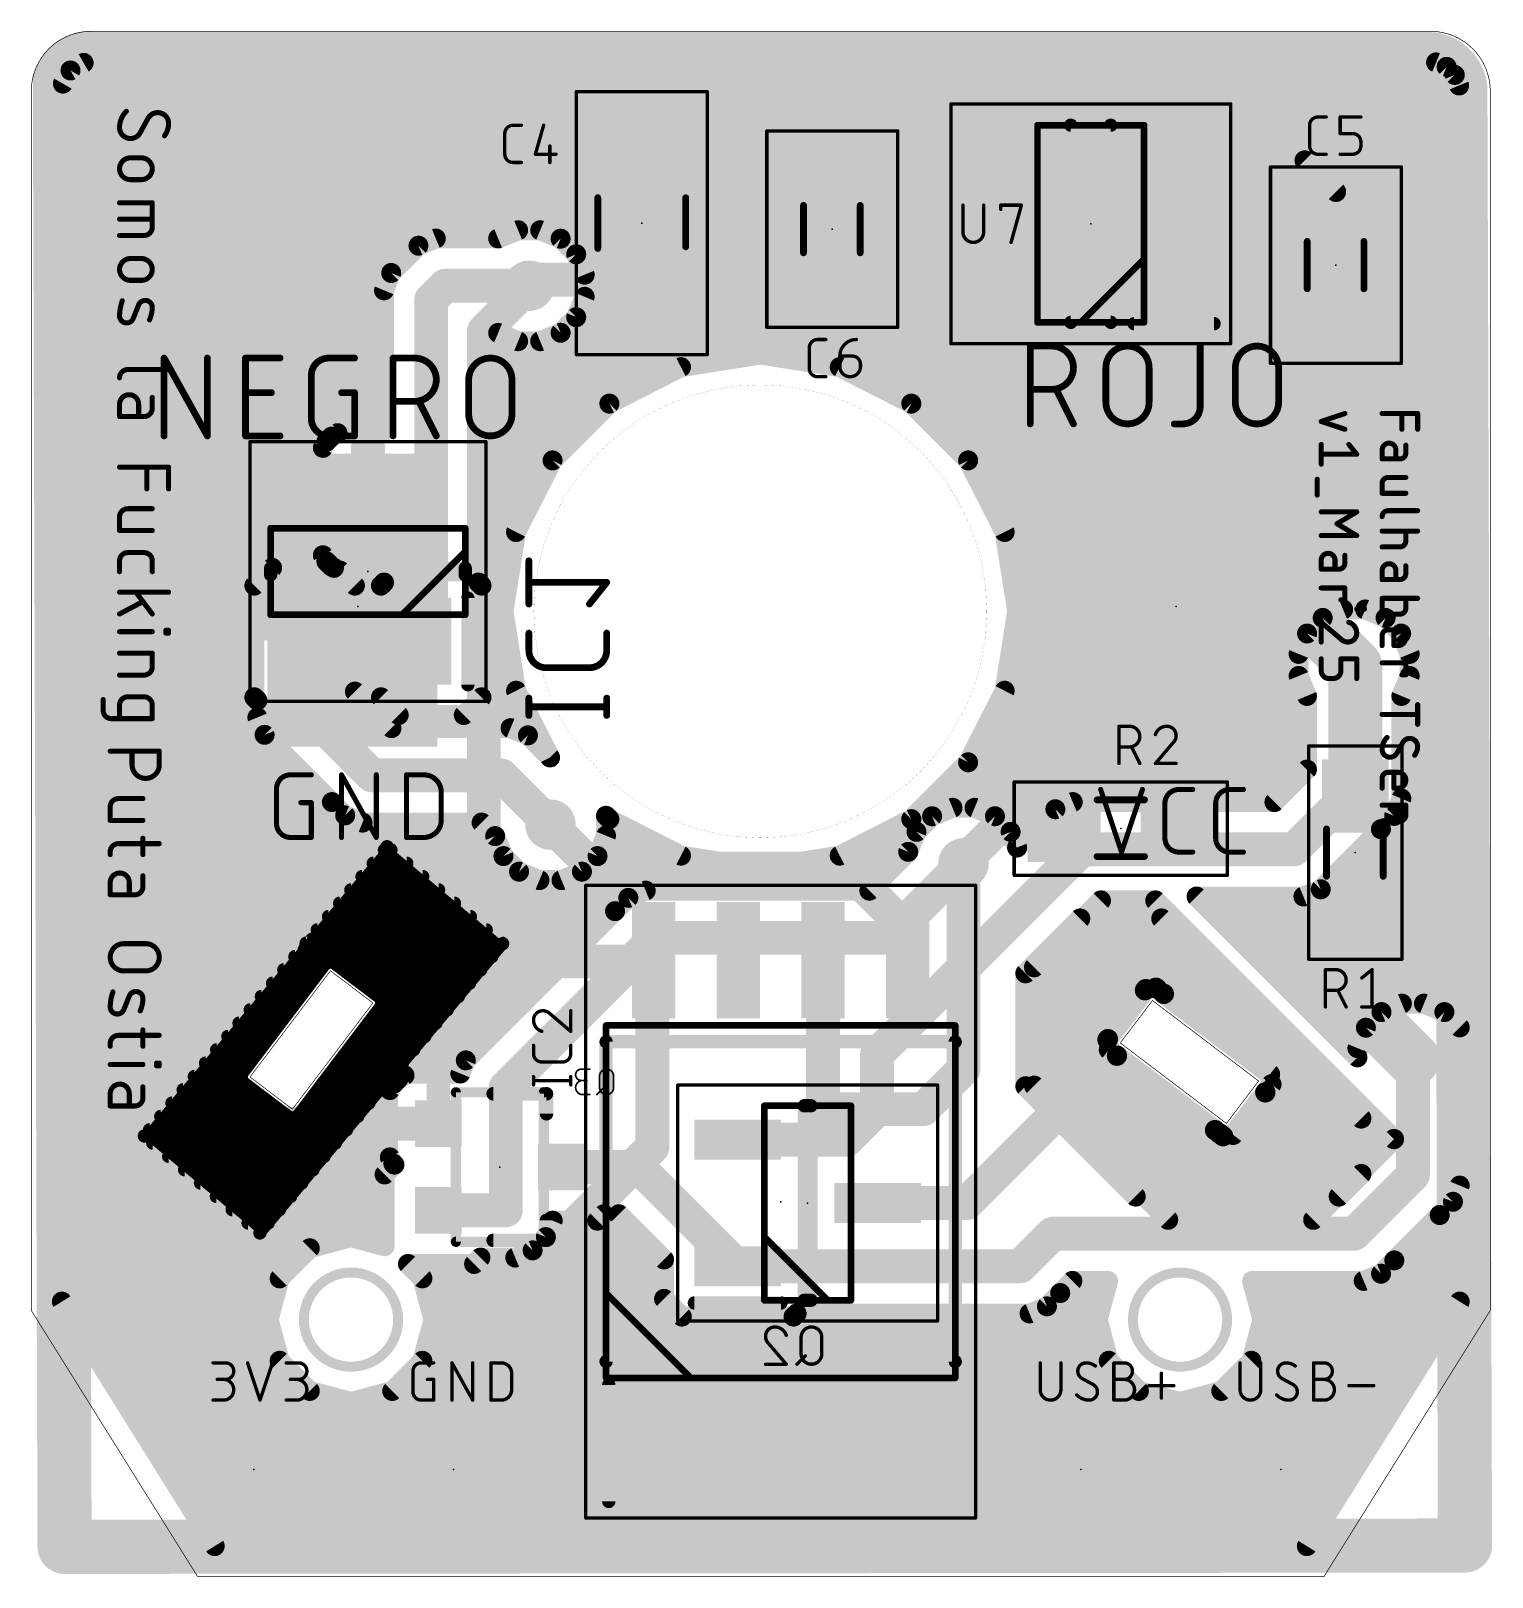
# Model space of a CAD drawing. Extents: x 96.6 to 118.5, y 69.7 to 92.9.
import ezdxf

# ---------------------------------------------------------------- set-up
doc = ezdxf.new("R2010")
doc.units = 0
for name, color, linetype in [('1', 12, 'CONTINUOUS'), ('16', 132, 'CONTINUOUS'), ('18', 110, 'CONTINUOUS'), ('20', 31, 'CONTINUOUS'), ('21', 253, 'CONTINUOUS'), ('22', 253, 'CONTINUOUS'), ('23', 53, 'CONTINUOUS'), ('24', 53, 'CONTINUOUS'), ('25', 253, 'CONTINUOUS'), ('26', 253, 'CONTINUOUS'), ('39', 12, 'CONTINUOUS'), ('51', 253, 'CONTINUOUS'), ('52', 253, 'CONTINUOUS')]:
    doc.layers.add(name, color=color, linetype=linetype)

# ---------------------------------------------------------------- blocks, each defined once
blk = doc.blocks.new('RECT')
blk.add_solid([(-0.5, -0.5), (0.5, -0.5), (-0.5, 0.5), (0.5, 0.5)])
blk = doc.blocks.new('PIE')
at = {"const_width": 0.5}
blk.add_lwpolyline([(0, -0.25, 1), (0, 0.25, 1), (0, -0.25)], format="xyb", dxfattribs=at)
blk = doc.blocks.new('ROUNDV')
at = {"const_width": 0.5}
blk.add_lwpolyline([(0, -0.25, 1), (0, 0.25, 1), (0, -0.25)], format="xyb", dxfattribs=at)

msp = doc.modelspace()

# ---------------------------------------------------------------- linework, layer by layer
at = {"layer": '1'}
for points, const_width in [([(98.3296, 86.5078), (102.6818, 90.86)], 1.016), ([(102.6818, 90.86), (105.72, 90.86)], 1.016), ([(105.81, 90.77), (105.72, 90.86)], 0.508), ([(108.58, 90.77), (105.81, 90.77)], 0.508), ([(109.43, 90.77), (108.58, 90.77)], 0.508), ([(110.2, 90), (109.43, 90.77)], 0.508), ([(113.71, 90.95), (115.67, 90.95)], 0.3048), ([(115.67, 90.95), (116.14, 90.48)], 0.3048), ([(116.14, 90.23), (116.14, 90.48)], 0.3048), ([(114.7, 90), (114.93, 90.23)], 0.508), ([(114.93, 90.23), (116.14, 90.23)], 0.508), ([(113.71, 90), (110.2, 90)], 0.508), ([(113.71, 90), (114.7, 90)], 0.508), ([(104.03, 89.07), (104.12, 89.16)], 0.508), ([(104.12, 89.16), (105.72, 89.16)], 0.508), ([(105.81, 89.07), (105.72, 89.16)], 0.508), ([(113.73, 89.03), (113.71, 89.05)], 0.8128), ([(113.73, 89.03), (113.73, 84.265)], 0.8128), ([(103.35, 88.39), (104.03, 89.07)], 0.508), ([(108.58, 89.07), (105.81, 89.07)], 0.508), ([(108.58, 89.07), (111.19, 89.07)], 0.508), ([(111.19, 89.07), (111.21, 89.05)], 0.508), ([(114.93, 89.05), (113.71, 89.05)], 0.508), ([(113.75, 89.01), (113.71, 89.05)], 0.508), ([(115.45, 88.53), (114.93, 89.05)], 0.508), ([(116.14, 88.53), (115.45, 88.53)], 0.508), ([(103.35, 80.19), (103.35, 88.39)], 0.508), ([(98.3296, 83.7696), (98.3296, 86.5078)], 1.016), ([(98.815, 84.255), (98.35, 83.79)], 1.016), ([(101.46, 84.255), (98.815, 84.255)], 1.016), ([(113.74, 84.255), (113.73, 84.265)], 0.8128), ([(113.74, 84.255), (115.4588, 84.255)], 0.8128), ([(113.74, 84.255), (113.74, 80.94)], 0.8128), ([(113.74, 84.255), (113.75, 84.265)], 0.508), ([(115.535, 84.255), (116.4128, 83.3772)], 0.8128), ([(115.4588, 84.255), (115.535, 84.255)], 0.508), ([(98.35, 83.79), (98.3296, 83.7696)], 1.016), ([(98.35, 80.9), (98.35, 83.79)], 1.016), ([(116.4128, 83.3772), (116.43, 83.36)], 0.8128), ([(116.43, 83.36), (116.43, 81.41)], 0.8128), ([(98.35, 80.9), (99.81, 79.44)], 1.016), ([(113.74, 80.94), (113.76, 80.92)], 0.8128), ([(105.01, 80.32), (104.35, 80.98)], 0.508), ([(110.55, 80.42), (111.05, 80.92)], 0.508), ([(111.05, 80.92), (112.06, 80.92)], 0.508), ([(98.2622, 76.3158), (101.8897, 80.6388)], 0.0762), ([(101.8096, 80.5434), (102.0034, 80.5434)], 0.0762), ([(101.8735, 80.6196), (101.9126, 80.6196)], 0.0762), ([(101.8897, 80.6388), (103.6613, 79.1522)], 0.0762), ([(108.79, 80.32), (105.01, 80.32)], 0.508), ([(109.71, 79.4), (108.79, 80.32)], 0.508), ([(110.55, 80.4), (110.55, 80.42)], 0.508), ([(110.55, 77.31), (110.55, 80.4)], 0.508), ([(101.6178, 80.3148), (102.2758, 80.3148)], 0.0762), ([(101.6817, 80.391), (102.185, 80.391)], 0.0762), ([(101.7457, 80.4672), (102.0942, 80.4672)], 0.0762), ([(104.615, 78.925), (103.35, 80.19)], 0.508), ([(101.426, 80.0862), (102.5482, 80.0862)], 0.0762), ([(101.4899, 80.1624), (102.4574, 80.1624)], 0.0762), ([(101.5539, 80.2386), (102.3666, 80.2386)], 0.0762), ([(116.43, 79.71), (116.43, 78.325)], 0.8128), ([(99.81, 79.44), (102.16, 79.44)], 1.016), ([(101.2341, 79.8576), (102.8207, 79.8576)], 0.0762), ([(101.2981, 79.9338), (102.7299, 79.9338)], 0.0762), ([(101.362, 80.01), (102.6391, 80.01)], 0.0762), ([(102.16, 79.44), (102.585, 79.015)], 1.016), ([(111.61, 78.84), (112.61, 79.84)], 0.3048), ([(112.61, 79.84), (113.43, 79.84)], 0.3048), ([(113.43, 79.84), (117.01, 76.26)], 0.3048), ([(101.0423, 79.629), (103.0931, 79.629)], 0.0762), ([(101.1063, 79.7052), (103.0023, 79.7052)], 0.0762), ([(101.1702, 79.7814), (102.9115, 79.7814)], 0.0762), ([(109.71, 78.945), (109.71, 79.4)], 0.508), ([(112.3228, 79.5528), (113.7172, 79.5528)], 0.3048), ([(100.8505, 79.4004), (103.3655, 79.4004)], 0.0762), ([(100.9145, 79.4766), (103.2747, 79.4766)], 0.0762), ([(100.9784, 79.5528), (103.1839, 79.5528)], 0.0762), ([(112.018, 79.248), (114.022, 79.248)], 0.3048), ([(103.6613, 79.1522), (100.0339, 74.8292)], 0.0762), ([(100.6587, 79.1718), (103.638, 79.1718)], 0.0762), ([(100.7226, 79.248), (103.5472, 79.248)], 0.0762), ([(100.7866, 79.3242), (103.4564, 79.3242)], 0.0762), ([(105.88, 78.925), (104.615, 78.925)], 0.508), ([(105.9, 78.945), (105.88, 78.925)], 0.508), ([(105.88, 76.14), (105.88, 78.925)], 0.508), ([(108.44, 78.945), (108.44, 76.71)], 0.508), ([(100.4669, 78.9432), (103.4859, 78.9432)], 0.0762), ([(100.5308, 79.0194), (103.5499, 79.0194)], 0.0762), ([(100.5948, 79.0956), (103.6138, 79.0956)], 0.0762), ([(111.61, 77.06), (111.61, 78.84)], 0.3048), ([(111.7132, 78.9432), (114.3268, 78.9432)], 0.3048), ([(112.31, 78.73), (112.31, 77.11)], 0.6096), ([(101.0105, 78.8499), (99.802, 77.2563)], 0.0762), ([(100.2751, 78.7146), (100.9079, 78.7146)], 0.0762), ([(100.339, 78.7908), (100.9657, 78.7908)], 0.0762), ([(100.4029, 78.867), (103.422, 78.867)], 0.0762), ([(101.0667, 78.8576), (101.0105, 78.8499)], 0.0762), ([(101.1119, 78.8233), (101.0667, 78.8576)], 0.0762), ([(101.7493, 78.3399), (101.1119, 78.8233)], 0.0762), ([(101.1119, 78.8233), (101.1119, 78.8233)], 0.0762), ([(101.1548, 78.7908), (103.358, 78.7908)], 0.0762), ([(101.2552, 78.7146), (103.2941, 78.7146)], 0.0762), ([(111.61, 78.6384), (114.6316, 78.6384)], 0.3048), ([(113.4358, 78.5317), (113.2858, 78.5111)], 0.3048), ([(113.4534, 78.5184), (113.4358, 78.5317)], 0.3048), ([(116.43, 78.325), (117.295, 77.46)], 0.8128), ([(100.0832, 78.486), (100.7346, 78.486)], 0.0762), ([(100.1472, 78.5622), (100.7923, 78.5622)], 0.0762), ([(100.2111, 78.6384), (100.8501, 78.6384)], 0.0762), ([(101.3557, 78.6384), (103.2302, 78.6384)], 0.0762), ([(101.4562, 78.5622), (103.1662, 78.5622)], 0.0762), ([(101.5567, 78.486), (103.1023, 78.486)], 0.0762), ([(102.36, 78.38), (102.36, 78)], 0.508), ([(111.61, 78.3336), (113.1512, 78.3336)], 0.3048), ([(113.273, 78.4942), (112.7162, 77.7599)], 0.3048), ([(113.2858, 78.5111), (113.273, 78.4942)], 0.3048), ([(113.5565, 78.4402), (113.4534, 78.5184)], 0.3048), ([(115.1501, 77.2318), (113.5565, 78.4402)], 0.3048), ([(113.5565, 78.4402), (113.5565, 78.4402)], 0.3048), ([(113.6971, 78.3336), (114.9364, 78.3336)], 0.3048), ([(99.8275, 78.1812), (100.5034, 78.1812)], 0.0762), ([(99.8914, 78.2574), (100.5612, 78.2574)], 0.0762), ([(99.9554, 78.3336), (100.619, 78.3336)], 0.0762), ([(100.0193, 78.4098), (100.6768, 78.4098)], 0.0762), ([(102.36, 78), (100.53, 76.17)], 0.508), ([(100.5184, 76.6502), (101.7228, 78.2385)], 0.0762), ([(101.6572, 78.4098), (103.0383, 78.4098)], 0.0762), ([(101.6793, 78.1812), (102.8465, 78.1812)], 0.0762), ([(101.7228, 78.2385), (101.7571, 78.2837)], 0.0762), ([(101.7228, 78.2385), (101.7228, 78.2385)], 0.0762), ([(101.7371, 78.2574), (102.9105, 78.2574)], 0.0762), ([(101.7571, 78.2837), (101.7493, 78.3399)], 0.0762), ([(101.7502, 78.3336), (102.9744, 78.3336)], 0.0762), ([(99.6357, 77.9526), (100.3301, 77.9526)], 0.0762), ([(99.6996, 78.0288), (100.3878, 78.0288)], 0.0762), ([(99.7635, 78.105), (100.4456, 78.105)], 0.0762), ([(101.506, 77.9526), (102.6547, 77.9526)], 0.0762), ([(101.5638, 78.0288), (102.7186, 78.0288)], 0.0762), ([(101.6216, 78.105), (102.7826, 78.105)], 0.0762), ([(111.61, 78.0288), (112.92, 78.0288)], 0.3048), ([(114.0991, 78.0288), (115.2412, 78.0288)], 0.3048), ([(99.4438, 77.724), (100.1567, 77.724)], 0.0762), ([(99.5078, 77.8002), (100.2145, 77.8002)], 0.0762), ([(99.5717, 77.8764), (100.2723, 77.8764)], 0.0762), ([(101.3326, 77.724), (102.4629, 77.724)], 0.0762), ([(101.3904, 77.8002), (102.5268, 77.8002)], 0.0762), ([(101.4482, 77.8764), (102.5908, 77.8764)], 0.0762), ([(111.61, 77.724), (112.7149, 77.724)], 0.3048), ([(112.7162, 77.7599), (112.7109, 77.753)], 0.3048), ([(112.7109, 77.753), (112.714, 77.7304)], 0.3048), ([(112.714, 77.7304), (112.7315, 77.603)], 0.3048), ([(112.7315, 77.603), (112.8522, 77.5115)], 0.3048), ([(114.501, 77.724), (115.546, 77.724)], 0.3048), ([(99.252, 77.4954), (99.9834, 77.4954)], 0.0762), ([(99.316, 77.5716), (100.0411, 77.5716)], 0.0762), ([(99.3799, 77.6478), (100.0989, 77.6478)], 0.0762), ([(101.1593, 77.4954), (102.2711, 77.4954)], 0.0762), ([(101.2171, 77.5716), (102.335, 77.5716)], 0.0762), ([(101.2749, 77.6478), (102.3989, 77.6478)], 0.0762), ([(109.95, 76.71), (110.55, 77.31)], 0.508), ([(111.61, 77.4192), (112.9739, 77.4192)], 0.3048), ([(112.8522, 77.5115), (112.8522, 77.5115)], 0.3048), ([(112.8522, 77.5115), (114.3251, 76.3945)], 0.3048), ([(114.9029, 77.4192), (115.8508, 77.4192)], 0.3048), ([(99.0602, 77.2668), (99.81, 77.2668)], 0.0762), ([(99.1242, 77.343), (99.8678, 77.343)], 0.0762), ([(99.1881, 77.4192), (99.9256, 77.4192)], 0.0762), ([(99.802, 77.2563), (99.7759, 77.2218)], 0.0762), ([(99.802, 77.2563), (99.802, 77.2563)], 0.0762), ([(100.9859, 77.2668), (102.0792, 77.2668)], 0.0762), ([(101.0437, 77.343), (102.1432, 77.343)], 0.0762), ([(101.1015, 77.4192), (102.2071, 77.4192)], 0.0762), ([(112.31, 77.11), (113.11, 76.31)], 0.6096), ([(115.1532, 77.2092), (115.1501, 77.2318)], 0.3048), ([(115.1707, 77.0817), (115.1532, 77.2092)], 0.3048), ([(98.8684, 77.0382), (99.9292, 77.0382)], 0.0762), ([(98.9323, 77.1144), (99.8287, 77.1144)], 0.0762), ([(98.9963, 77.1906), (99.7705, 77.1906)], 0.0762), ([(99.7759, 77.2218), (99.7677, 77.211)], 0.0762), ([(99.7677, 77.211), (99.7754, 77.1548)], 0.0762), ([(99.7754, 77.1548), (99.7843, 77.1481)], 0.0762), ([(99.7843, 77.1481), (100.4129, 76.6714)], 0.0762), ([(100.8126, 77.0382), (101.8874, 77.0382)], 0.0762), ([(100.8704, 77.1144), (101.9514, 77.1144)], 0.0762), ([(100.9282, 77.1906), (102.0153, 77.1906)], 0.0762), ([(111.61, 77.1144), (113.3758, 77.1144)], 0.3048), ([(113.62, 75.05), (111.61, 77.06)], 0.3048), ([(114.5958, 76.3236), (115.0792, 76.9611)], 0.3048), ([(115.0792, 76.9611), (115.1707, 77.0817)], 0.3048), ([(115.0792, 76.9611), (115.0792, 76.9611)], 0.3048), ([(115.1662, 77.1144), (116.1556, 77.1144)], 0.3048), ([(115.1707, 77.0817), (115.1707, 77.0817)], 0.3048), ([(98.6766, 76.8096), (100.2307, 76.8096)], 0.0762), ([(98.7405, 76.8858), (100.1302, 76.8858)], 0.0762), ([(98.8045, 76.962), (100.0297, 76.962)], 0.0762), ([(100.6392, 76.8096), (101.6956, 76.8096)], 0.0762), ([(100.697, 76.8858), (101.7595, 76.8858)], 0.0762), ([(100.7548, 76.962), (101.8235, 76.962)], 0.0762), ([(108.44, 76.71), (109.95, 76.71)], 0.508), ([(111.8604, 76.8096), (113.7778, 76.8096)], 0.3048), ([(114.9643, 76.8096), (116.4604, 76.8096)], 0.3048), ([(98.4848, 76.581), (101.5038, 76.581)], 0.0762), ([(98.5487, 76.6572), (100.4316, 76.6572)], 0.0762), ([(98.6126, 76.7334), (100.3312, 76.7334)], 0.0762), ([(100.4129, 76.6714), (100.4129, 76.6714)], 0.0762), ([(100.4129, 76.6714), (100.4537, 76.6405)], 0.0762), ([(100.4537, 76.6405), (100.4581, 76.6371)], 0.0762), ([(100.4581, 76.6371), (100.5143, 76.6449)], 0.0762), ([(100.5143, 76.6449), (100.5184, 76.6502)], 0.0762), ([(100.5237, 76.6572), (101.5677, 76.6572)], 0.0762), ([(100.5814, 76.7334), (101.6317, 76.7334)], 0.0762), ([(112.1652, 76.5048), (114.1797, 76.5048)], 0.3048), ([(114.7332, 76.5048), (116.7652, 76.5048)], 0.3048), ([(98.2929, 76.3524), (101.312, 76.3524)], 0.0762), ([(98.3569, 76.4286), (101.3759, 76.4286)], 0.0762), ([(98.4208, 76.5048), (101.4398, 76.5048)], 0.0762), ([(98.65, 75.12), (99.7, 76.17)], 0.508), ([(99.7, 76.17), (100.53, 76.17)], 0.508), ([(101.04, 71.3), (105.88, 76.14)], 0.508), ([(114.3251, 76.3945), (114.3251, 76.3945)], 0.3048), ([(114.3251, 76.3945), (114.3895, 76.3457)], 0.3048), ([(114.3895, 76.3457), (114.4458, 76.303)], 0.3048), ([(114.4458, 76.303), (114.5958, 76.3236)], 0.3048), ([(114.4458, 76.303), (114.4458, 76.303)], 0.3048), ([(117.01, 76.26), (115.8, 75.05)], 0.3048), ([(100.0339, 74.8292), (98.2622, 76.3158)], 0.0762), ([(98.3094, 76.2762), (101.248, 76.2762)], 0.0762), ([(98.4002, 76.2), (101.1841, 76.2)], 0.0762), ([(98.491, 76.1238), (101.1202, 76.1238)], 0.0762), ([(112.47, 76.2), (116.95, 76.2)], 0.3048), ([(98.5818, 76.0476), (101.0562, 76.0476)], 0.0762), ([(98.6727, 75.9714), (100.9923, 75.9714)], 0.0762), ([(98.7635, 75.8952), (100.9283, 75.8952)], 0.0762), ([(112.7748, 75.8952), (116.6452, 75.8952)], 0.3048), ([(98.8543, 75.819), (100.8644, 75.819)], 0.0762), ([(98.9451, 75.7428), (100.8005, 75.7428)], 0.0762), ([(99.0359, 75.6666), (100.7365, 75.6666)], 0.0762), ([(113.0796, 75.5904), (116.3404, 75.5904)], 0.3048), ([(99.1267, 75.5904), (100.6726, 75.5904)], 0.0762), ([(99.2175, 75.5142), (100.6086, 75.5142)], 0.0762), ([(99.3083, 75.438), (100.5447, 75.438)], 0.0762), ([(113.3844, 75.2856), (116.0356, 75.2856)], 0.3048), ([(99.3992, 75.3618), (100.4808, 75.3618)], 0.0762), ([(99.49, 75.2856), (100.4168, 75.2856)], 0.0762), ([(99.5808, 75.2094), (100.3529, 75.2094)], 0.0762), ([(115.8, 75.05), (113.62, 75.05)], 0.3048), ([(99.6716, 75.1332), (100.2889, 75.1332)], 0.0762), ([(99.7624, 75.057), (100.225, 75.057)], 0.0762), ([(99.8532, 74.9808), (100.1611, 74.9808)], 0.0762), ([(99.944, 74.9046), (100.0971, 74.9046)], 0.0762), ([(107.61, 73.42), (107.17, 72.98)], 0.508), ([(110.49, 73.42), (107.61, 73.42)], 0.508), ([(112.31, 71.6), (110.49, 73.42)], 0.508), ([(107.17, 72.98), (107.17, 71.695)], 0.508), ([(108.44, 71.695), (108.44, 70.66)], 0.508), ([(109.71, 71.695), (109.71, 71.06)], 0.508), ([(109.71, 71.695), (110.735, 71.695)], 0.508), ([(110.735, 71.695), (110.76, 71.67)], 0.508), ([(112.31, 71.3), (112.31, 71.6)], 0.508), ([(99.8956, 71.3), (101.04, 71.3)], 0.508), ([(102.8956, 71.3), (104.29, 71.3)], 0.508), ([(104.29, 71.3), (104.34, 71.35)], 0.508), ([(114.2686, 70.2586), (115.31, 71.3)], 0.508), ([(108.44, 70.66), (108.8414, 70.2586)], 0.508), ([(108.8414, 70.2586), (114.2686, 70.2586)], 0.508)]:
    msp.add_lwpolyline(points, dxfattribs=dict(at, const_width=const_width))
for points, const_width in [([(102.6818, 91.114, 1), (102.6818, 90.606)], 0.508), ([(102.8614, 90.6804, 1), (102.5022, 91.0396)], 0.508), ([(105.72, 90.606, 1), (105.72, 91.114)], 0.508), ([(105.8098, 90.9498, 1), (105.6302, 90.7702)], 0.254), ([(105.81, 90.897, 1), (105.81, 90.643)], 0.254), ([(105.7202, 90.6802, 1), (105.8998, 90.8598)], 0.254), ([(108.58, 90.897, 1), (108.58, 90.643)], 0.254), ([(108.58, 90.643, 1), (108.58, 90.897)], 0.254), ([(109.5198, 90.8598, 1), (109.3402, 90.6802)], 0.254), ([(109.43, 90.643, 1), (109.43, 90.897)], 0.254), ([(113.71, 91.0262, 1), (113.71, 90.8738)], 0.1524), ([(115.7239, 91.0039, 1), (115.6161, 90.8961)], 0.1524), ([(115.67, 90.8738, 1), (115.67, 91.0262)], 0.1524), ([(116.2162, 90.48, 1), (116.0638, 90.48)], 0.1524), ([(116.0861, 90.4261, 1), (116.1939, 90.5339)], 0.1524), ([(114.93, 90.357, 1), (114.93, 90.103)], 0.254), ([(115.0198, 90.1402, 1), (114.8402, 90.3198)], 0.254), ([(116.0638, 90.23, 1), (116.2162, 90.23)], 0.1524), ([(116.14, 90.103, 1), (116.14, 90.357)], 0.254), ([(110.2, 90.127, 1), (110.2, 89.873)], 0.254), ([(110.1102, 89.9102, 1), (110.2898, 90.0898)], 0.254), ([(113.71, 90.127, 1), (113.71, 89.873)], 0.254), ([(113.71, 89.873, 1), (113.71, 90.127)], 0.254), ([(114.6102, 90.0898, 1), (114.7898, 89.9102)], 0.254), ([(114.7, 89.873, 1), (114.7, 90.127)], 0.254), ([(104.12, 89.287, 1), (104.12, 89.033)], 0.254), ([(104.2098, 89.0702, 1), (104.0302, 89.2498)], 0.254), ([(105.8098, 89.2498, 1), (105.6302, 89.0702)], 0.254), ([(105.72, 89.033, 1), (105.72, 89.287)], 0.254), ([(113.8537, 89.1937, 1), (113.5663, 88.9063)], 0.4064), ([(113.9332, 89.03, 1), (113.5268, 89.03)], 0.4064), ([(113.5863, 88.8863, 1), (113.8737, 89.1737)], 0.4064), ([(103.9402, 89.1598, 1), (104.1198, 88.9802)], 0.254), ([(104.1198, 88.9802, 1), (103.9402, 89.1598)], 0.254), ([(105.81, 89.197, 1), (105.81, 88.943)], 0.254), ([(105.7202, 88.9802, 1), (105.8998, 89.1598)], 0.254), ([(108.58, 89.197, 1), (108.58, 88.943)], 0.254), ([(108.58, 88.943, 1), (108.58, 89.197)], 0.254), ([(111.2798, 89.1598, 1), (111.1002, 88.9802)], 0.254), ([(111.1202, 88.9602, 1), (111.2998, 89.1398)], 0.254), ([(111.19, 88.943, 1), (111.19, 89.197)], 0.254), ([(113.71, 89.177, 1), (113.71, 88.923)], 0.254), ([(113.7998, 89.1398, 1), (113.6202, 88.9602)], 0.254), ([(113.6602, 88.9202, 1), (113.8398, 89.0998)], 0.254), ([(115.0198, 89.1398, 1), (114.8402, 88.9602)], 0.254), ([(114.93, 88.923, 1), (114.93, 89.177)], 0.254), ([(115.45, 88.657, 1), (115.45, 88.403)], 0.254), ([(115.3602, 88.4402, 1), (115.5398, 88.6198)], 0.254), ([(116.14, 88.403, 1), (116.14, 88.657)], 0.254), ([(103.477, 88.39, 1), (103.223, 88.39)], 0.254), ([(103.2602, 88.4798, 1), (103.4398, 88.3002)], 0.254), ([(98.5836, 86.5078, 1), (98.0756, 86.5078)], 0.508), ([(98.15, 86.6874, 1), (98.5092, 86.3282)], 0.508), ([(98.815, 84.509, 1), (98.815, 84.001)], 0.508), ([(98.9946, 84.0754, 1), (98.6354, 84.4346)], 0.508), ([(101.46, 84.001, 1), (101.46, 84.509)], 0.508), ([(113.8737, 84.4087, 1), (113.5863, 84.1213)], 0.4064), ([(113.74, 84.4582, 1), (113.74, 84.0518)], 0.4064), ([(113.9432, 84.255, 1), (113.5368, 84.255)], 0.4064), ([(113.5963, 84.1113, 1), (113.8837, 84.3987)], 0.4064), ([(113.8398, 84.1752, 1), (113.6602, 84.3548)], 0.254), ([(115.6787, 84.3987, 1), (115.3913, 84.1113)], 0.4064), ([(115.4588, 84.382, 1), (115.4588, 84.128)], 0.254), ([(115.4588, 84.0518, 1), (115.4588, 84.4582)], 0.4064), ([(115.535, 84.128, 1), (115.535, 84.382)], 0.254), ([(98.604, 83.79, 1), (98.096, 83.79)], 0.508), ([(98.5296, 83.6104, 1), (98.1704, 83.9696)], 0.508), ([(113.5268, 84.265, 1), (113.9332, 84.265)], 0.4064), ([(113.6502, 84.3448, 1), (113.8298, 84.1652)], 0.254), ([(98.15, 83.9492, 1), (98.5092, 83.59)], 0.508), ([(98.0756, 83.7696, 1), (98.5836, 83.7696)], 0.508), ([(98.1704, 83.9696, 1), (98.5296, 83.6104)], 0.508), ([(116.5565, 83.5209, 1), (116.2691, 83.2335)], 0.4064), ([(116.6332, 83.36, 1), (116.2268, 83.36)], 0.4064), ([(116.2691, 83.2335, 1), (116.5565, 83.5209)], 0.4064), ([(116.2863, 83.2163, 1), (116.5737, 83.5037)], 0.4064), ([(116.2268, 81.41, 1), (116.6332, 81.41)], 0.4064), ([(98.5296, 81.0796, 1), (98.1704, 80.7204)], 0.508), ([(113.8837, 81.0837, 1), (113.5963, 80.7963)], 0.4064), ([(113.6163, 80.7763, 1), (113.9037, 81.0637)], 0.4064), ([(98.096, 80.9, 1), (98.604, 80.9)], 0.508), ([(104.4398, 81.0698, 1), (104.2602, 80.8902)], 0.254), ([(111.05, 81.047, 1), (111.05, 80.793)], 0.254), ([(111.1398, 80.8302, 1), (110.9602, 81.0098)], 0.254), ([(112.06, 80.793, 1), (112.06, 81.047)], 0.254), ([(113.5368, 80.94, 1), (113.9432, 80.94)], 0.4064), ([(101.8096, 80.5624, 1), (101.8096, 80.5244)], 0.0381), ([(101.8735, 80.6386, 1), (101.8735, 80.6006)], 0.0381), ([(101.9019, 80.6534, 1), (101.8774, 80.6242)], 0.0381), ([(101.9043, 80.6266, 1), (101.8751, 80.6511)], 0.0381), ([(101.9126, 80.6006, 1), (101.9126, 80.6386)], 0.0381), ([(102.0034, 80.5244, 1), (102.0034, 80.5624)], 0.0381), ([(105.01, 80.447, 1), (105.01, 80.193)], 0.254), ([(108.8798, 80.4098, 1), (108.7002, 80.2302)], 0.254), ([(108.79, 80.193, 1), (108.79, 80.447)], 0.254), ([(110.677, 80.42, 1), (110.423, 80.42)], 0.254), ([(110.677, 80.4, 1), (110.423, 80.4)], 0.254), ([(110.4602, 80.5098, 1), (110.6398, 80.3302)], 0.254), ([(101.6178, 80.3338, 1), (101.6178, 80.2958)], 0.0381), ([(101.6817, 80.41, 1), (101.6817, 80.372)], 0.0381), ([(101.7457, 80.4862, 1), (101.7457, 80.4482)], 0.0381), ([(102.0942, 80.4482, 1), (102.0942, 80.4862)], 0.0381), ([(102.185, 80.372, 1), (102.185, 80.41)], 0.0381), ([(102.2758, 80.2958, 1), (102.2758, 80.3338)], 0.0381), ([(103.4398, 80.2798, 1), (103.2602, 80.1002)], 0.254), ([(103.223, 80.19, 1), (103.477, 80.19)], 0.254), ([(104.9202, 80.2302, 1), (105.0998, 80.4098)], 0.254), ([(110.423, 80.4, 1), (110.677, 80.4)], 0.254), ([(101.426, 80.1052, 1), (101.426, 80.0672)], 0.0381), ([(101.4899, 80.1814, 1), (101.4899, 80.1434)], 0.0381), ([(101.5539, 80.2576, 1), (101.5539, 80.2196)], 0.0381), ([(102.3666, 80.2196, 1), (102.3666, 80.2576)], 0.0381), ([(102.4574, 80.1434, 1), (102.4574, 80.1814)], 0.0381), ([(102.5482, 80.0672, 1), (102.5482, 80.1052)], 0.0381), ([(116.6332, 79.71, 1), (116.2268, 79.71)], 0.4064), ([(99.81, 79.694, 1), (99.81, 79.186)], 0.508), ([(99.6304, 79.2604, 1), (99.9896, 79.6196)], 0.508), ([(101.2341, 79.8766, 1), (101.2341, 79.8386)], 0.0381), ([(101.2981, 79.9528, 1), (101.2981, 79.9148)], 0.0381), ([(101.362, 80.029, 1), (101.362, 79.991)], 0.0381), ([(102.3396, 79.6196, 1), (101.9804, 79.2604)], 0.508), ([(102.16, 79.186, 1), (102.16, 79.694)], 0.508), ([(102.6391, 79.991, 1), (102.6391, 80.029)], 0.0381), ([(102.7299, 79.9148, 1), (102.7299, 79.9528)], 0.0381), ([(102.8207, 79.8386, 1), (102.8207, 79.8766)], 0.0381), ([(112.61, 79.9162, 1), (112.61, 79.7638)], 0.1524), ([(112.6639, 79.7861, 1), (112.5561, 79.8939)], 0.1524), ([(113.4839, 79.8939, 1), (113.3761, 79.7861)], 0.1524), ([(113.43, 79.7638, 1), (113.43, 79.9162)], 0.1524), ([(101.0423, 79.648, 1), (101.0423, 79.61)], 0.0381), ([(101.1063, 79.7242, 1), (101.1063, 79.6862)], 0.0381), ([(101.1702, 79.8004, 1), (101.1702, 79.7624)], 0.0381), ([(102.9115, 79.7624, 1), (102.9115, 79.8004)], 0.0381), ([(103.0023, 79.6862, 1), (103.0023, 79.7242)], 0.0381), ([(103.0931, 79.61, 1), (103.0931, 79.648)], 0.0381), ([(109.837, 79.4, 1), (109.583, 79.4)], 0.254), ([(109.6202, 79.3102, 1), (109.7998, 79.4898)], 0.254), ([(112.3228, 79.629, 1), (112.3228, 79.4766)], 0.1524), ([(113.7172, 79.4766, 1), (113.7172, 79.629)], 0.1524), ([(100.8505, 79.4194, 1), (100.8505, 79.3814)], 0.0381), ([(100.9145, 79.4956, 1), (100.9145, 79.4576)], 0.0381), ([(100.9784, 79.5718, 1), (100.9784, 79.5338)], 0.0381), ([(102.4054, 78.8354, 1), (102.7646, 79.1946)], 0.508), ([(103.1839, 79.5338, 1), (103.1839, 79.5718)], 0.0381), ([(103.2747, 79.4576, 1), (103.2747, 79.4956)], 0.0381), ([(103.3655, 79.3814, 1), (103.3655, 79.4194)], 0.0381), ([(112.018, 79.3242, 1), (112.018, 79.1718)], 0.1524), ([(114.022, 79.1718, 1), (114.022, 79.3242)], 0.1524), ([(100.6587, 79.1908, 1), (100.6587, 79.1528)], 0.0381), ([(100.7226, 79.267, 1), (100.7226, 79.229)], 0.0381), ([(100.7866, 79.3432, 1), (100.7866, 79.3052)], 0.0381), ([(103.4564, 79.3052, 1), (103.4564, 79.3432)], 0.0381), ([(103.5472, 79.229, 1), (103.5472, 79.267)], 0.0381), ([(103.638, 79.1528, 1), (103.638, 79.1908)], 0.0381), ([(103.6759, 79.14, 1), (103.6467, 79.1645)], 0.0381), ([(103.6491, 79.1376, 1), (103.6735, 79.1668)], 0.0381), ([(104.615, 79.052, 1), (104.615, 78.798)], 0.254), ([(106.007, 78.925, 1), (105.753, 78.925)], 0.254), ([(105.9898, 78.8552, 1), (105.8102, 79.0348)], 0.254), ([(105.88, 78.798, 1), (105.88, 79.052)], 0.254), ([(108.567, 78.945, 1), (108.313, 78.945)], 0.254), ([(100.4669, 78.9622, 1), (100.4669, 78.9242)], 0.0381), ([(100.5308, 79.0384, 1), (100.5308, 79.0004)], 0.0381), ([(100.5948, 79.1146, 1), (100.5948, 79.0766)], 0.0381), ([(103.4859, 78.9242, 1), (103.4859, 78.9622)], 0.0381), ([(103.5499, 79.0004, 1), (103.5499, 79.0384)], 0.0381), ([(103.6138, 79.0766, 1), (103.6138, 79.1146)], 0.0381), ([(104.5252, 78.8352, 1), (104.7048, 79.0148)], 0.254), ([(105.7902, 79.0148, 1), (105.9698, 78.8352)], 0.254), ([(109.583, 78.945, 1), (109.837, 78.945)], 0.254), ([(111.6862, 78.84, 1), (111.5338, 78.84)], 0.1524), ([(111.5561, 78.8939, 1), (111.6639, 78.7861)], 0.1524), ([(111.7132, 79.0194, 1), (111.7132, 78.867)], 0.1524), ([(112.4624, 78.73, 1), (112.1576, 78.73)], 0.3048), ([(114.3268, 78.867, 1), (114.3268, 79.0194)], 0.1524), ([(100.2751, 78.7336, 1), (100.2751, 78.6956)], 0.0381), ([(100.339, 78.8098, 1), (100.339, 78.7718)], 0.0381), ([(100.4029, 78.886, 1), (100.4029, 78.848)], 0.0381), ([(100.9079, 78.6956, 1), (100.9079, 78.7336)], 0.0381), ([(100.9657, 78.7718, 1), (100.9657, 78.8098)], 0.0381), ([(101.0079, 78.8687, 1), (101.0131, 78.831)], 0.0381), ([(101.0257, 78.8383, 1), (100.9953, 78.8614)], 0.0381), ([(101.0782, 78.8728, 1), (101.0552, 78.8424)], 0.0381), ([(101.0693, 78.8387, 1), (101.0641, 78.8765)], 0.0381), ([(101.1234, 78.8385, 1), (101.1004, 78.8081)], 0.0381), ([(101.131, 78.8233, 1), (101.0929, 78.8233)], 0.0381), ([(101.0929, 78.8233, 1), (101.131, 78.8233)], 0.0381), ([(101.1004, 78.8081, 1), (101.1234, 78.8385)], 0.0381), ([(101.1548, 78.8098, 1), (101.1548, 78.7718)], 0.0381), ([(101.2552, 78.7336, 1), (101.2552, 78.6956)], 0.0381), ([(103.2941, 78.6956, 1), (103.2941, 78.7336)], 0.0381), ([(103.358, 78.7718, 1), (103.358, 78.8098)], 0.0381), ([(103.422, 78.848, 1), (103.422, 78.886)], 0.0381), ([(111.61, 78.7146, 1), (111.61, 78.5622)], 0.1524), ([(113.4819, 78.5925, 1), (113.3898, 78.471)], 0.1524), ([(113.4462, 78.4563, 1), (113.4255, 78.6072)], 0.1524), ([(114.6316, 78.5622, 1), (114.6316, 78.7146)], 0.1524), ([(116.5737, 78.4687, 1), (116.2863, 78.1813)], 0.4064), ([(100.0832, 78.505, 1), (100.0832, 78.467)], 0.0381), ([(100.1472, 78.5812, 1), (100.1472, 78.5432)], 0.0381), ([(100.2111, 78.6574, 1), (100.2111, 78.6194)], 0.0381), ([(100.7346, 78.467, 1), (100.7346, 78.505)], 0.0381), ([(100.7923, 78.5432, 1), (100.7923, 78.5812)], 0.0381), ([(100.8501, 78.6194, 1), (100.8501, 78.6574)], 0.0381), ([(101.3557, 78.6574, 1), (101.3557, 78.6194)], 0.0381), ([(101.4562, 78.5812, 1), (101.4562, 78.5432)], 0.0381), ([(101.5567, 78.505, 1), (101.5567, 78.467)], 0.0381), ([(102.487, 78.38, 1), (102.233, 78.38)], 0.254), ([(103.1023, 78.467, 1), (103.1023, 78.505)], 0.0381), ([(103.1662, 78.5432, 1), (103.1662, 78.5812)], 0.0381), ([(103.2302, 78.6194, 1), (103.2302, 78.6574)], 0.0381), ([(111.61, 78.4098, 1), (111.61, 78.2574)], 0.1524), ([(113.1512, 78.2574, 1), (113.1512, 78.4098)], 0.1524), ([(113.2122, 78.5402, 1), (113.3337, 78.4481)], 0.1524), ([(113.2754, 78.5866, 1), (113.2962, 78.4356)], 0.1524), ([(113.3337, 78.4481, 1), (113.2122, 78.5402)], 0.1524), ([(113.3465, 78.4651, 1), (113.2251, 78.5572)], 0.1524), ([(113.4995, 78.5791, 1), (113.4074, 78.4577)], 0.1524), ([(113.4074, 78.4577, 1), (113.4995, 78.5791)], 0.1524), ([(113.6025, 78.501, 1), (113.5105, 78.3795)], 0.1524), ([(113.6327, 78.4402, 1), (113.4803, 78.4402)], 0.1524), ([(113.4803, 78.4402, 1), (113.6327, 78.4402)], 0.1524), ([(113.5105, 78.3795, 1), (113.6025, 78.501)], 0.1524), ([(113.6971, 78.4098, 1), (113.6971, 78.2574)], 0.1524), ([(114.9364, 78.2574, 1), (114.9364, 78.4098)], 0.1524), ([(116.2268, 78.325, 1), (116.6332, 78.325)], 0.4064), ([(99.8275, 78.2002, 1), (99.8275, 78.1622)], 0.0381), ([(99.8914, 78.2764, 1), (99.8914, 78.2384)], 0.0381), ([(99.9554, 78.3526, 1), (99.9554, 78.3146)], 0.0381), ([(100.0193, 78.4288, 1), (100.0193, 78.3908)], 0.0381), ([(100.5034, 78.1622, 1), (100.5034, 78.2002)], 0.0381), ([(100.5612, 78.2384, 1), (100.5612, 78.2764)], 0.0381), ([(100.619, 78.3146, 1), (100.619, 78.3526)], 0.0381), ([(100.6768, 78.3908, 1), (100.6768, 78.4288)], 0.0381), ([(101.6572, 78.4288, 1), (101.6572, 78.3908)], 0.0381), ([(101.6793, 78.2002, 1), (101.6793, 78.1622)], 0.0381), ([(101.7228, 78.2575, 1), (101.7228, 78.2194)], 0.0381), ([(101.7076, 78.25, 1), (101.738, 78.227)], 0.0381), ([(101.738, 78.227, 1), (101.7076, 78.25)], 0.0381), ([(101.7371, 78.2764, 1), (101.7371, 78.2384)], 0.0381), ([(101.7228, 78.2194, 1), (101.7228, 78.2575)], 0.0381), ([(101.7682, 78.3425, 1), (101.7305, 78.3373)], 0.0381), ([(101.7502, 78.3526, 1), (101.7502, 78.3146)], 0.0381), ([(101.7378, 78.3247, 1), (101.7609, 78.3551)], 0.0381), ([(101.7382, 78.2811, 1), (101.7759, 78.2863)], 0.0381), ([(101.7723, 78.2722, 1), (101.7419, 78.2952)], 0.0381), ([(102.4498, 77.9102, 1), (102.2702, 78.0898)], 0.254), ([(102.8465, 78.1622, 1), (102.8465, 78.2002)], 0.0381), ([(102.9105, 78.2384, 1), (102.9105, 78.2764)], 0.0381), ([(102.9744, 78.3146, 1), (102.9744, 78.3526)], 0.0381), ([(103.0383, 78.3908, 1), (103.0383, 78.4288)], 0.0381), ([(99.6357, 77.9716, 1), (99.6357, 77.9336)], 0.0381), ([(99.6996, 78.0478, 1), (99.6996, 78.0098)], 0.0381), ([(99.7635, 78.124, 1), (99.7635, 78.086)], 0.0381), ([(100.3301, 77.9336, 1), (100.3301, 77.9716)], 0.0381), ([(100.3878, 78.0098, 1), (100.3878, 78.0478)], 0.0381), ([(100.4456, 78.086, 1), (100.4456, 78.124)], 0.0381), ([(101.506, 77.9716, 1), (101.506, 77.9336)], 0.0381), ([(101.5638, 78.0478, 1), (101.5638, 78.0098)], 0.0381), ([(101.6216, 78.124, 1), (101.6216, 78.086)], 0.0381), ([(102.233, 78, 1), (102.487, 78)], 0.254), ([(102.6547, 77.9336, 1), (102.6547, 77.9716)], 0.0381), ([(102.7186, 78.0098, 1), (102.7186, 78.0478)], 0.0381), ([(102.7826, 78.086, 1), (102.7826, 78.124)], 0.0381), ([(111.61, 78.105, 1), (111.61, 77.9526)], 0.1524), ([(112.92, 77.9526, 1), (112.92, 78.105)], 0.1524), ([(114.0991, 78.105, 1), (114.0991, 77.9526)], 0.1524), ([(115.2412, 77.9526, 1), (115.2412, 78.105)], 0.1524), ([(99.4438, 77.743, 1), (99.4438, 77.705)], 0.0381), ([(99.5078, 77.8192, 1), (99.5078, 77.7812)], 0.0381), ([(99.5717, 77.8954, 1), (99.5717, 77.8574)], 0.0381), ([(100.1567, 77.705, 1), (100.1567, 77.743)], 0.0381), ([(100.2145, 77.7812, 1), (100.2145, 77.8192)], 0.0381), ([(100.2723, 77.8574, 1), (100.2723, 77.8954)], 0.0381), ([(101.3326, 77.743, 1), (101.3326, 77.705)], 0.0381), ([(101.3904, 77.8192, 1), (101.3904, 77.7812)], 0.0381), ([(101.4482, 77.8954, 1), (101.4482, 77.8574)], 0.0381), ([(102.4629, 77.705, 1), (102.4629, 77.743)], 0.0381), ([(102.5268, 77.7812, 1), (102.5268, 77.8192)], 0.0381), ([(102.5908, 77.8574, 1), (102.5908, 77.8954)], 0.0381), ([(111.61, 77.8002, 1), (111.61, 77.6478)], 0.1524), ([(112.7864, 77.7634, 1), (112.6354, 77.7426)], 0.1524), ([(112.6502, 77.7991, 1), (112.7716, 77.707)], 0.1524), ([(112.7895, 77.7408, 1), (112.6385, 77.72)], 0.1524), ([(112.6385, 77.72, 1), (112.7895, 77.7408)], 0.1524), ([(112.6554, 77.806, 1), (112.7769, 77.7139)], 0.1524), ([(112.7769, 77.7139, 1), (112.6554, 77.806)], 0.1524), ([(112.7776, 77.6637, 1), (112.6855, 77.5423)], 0.1524), ([(112.7149, 77.6478, 1), (112.7149, 77.8002)], 0.1524), ([(114.501, 77.8002, 1), (114.501, 77.6478)], 0.1524), ([(115.546, 77.6478, 1), (115.546, 77.8002)], 0.1524), ([(117.1513, 77.3163, 1), (117.4387, 77.6037)], 0.4064), ([(99.252, 77.5144, 1), (99.252, 77.4764)], 0.0381), ([(99.316, 77.5906, 1), (99.316, 77.5526)], 0.0381), ([(99.3799, 77.6668, 1), (99.3799, 77.6288)], 0.0381), ([(99.9834, 77.4764, 1), (99.9834, 77.5144)], 0.0381), ([(100.0411, 77.5526, 1), (100.0411, 77.5906)], 0.0381), ([(100.0989, 77.6288, 1), (100.0989, 77.6668)], 0.0381), ([(101.1593, 77.5144, 1), (101.1593, 77.4764)], 0.0381), ([(101.2171, 77.5906, 1), (101.2171, 77.5526)], 0.0381), ([(101.2749, 77.6668, 1), (101.2749, 77.6288)], 0.0381), ([(102.2711, 77.4764, 1), (102.2711, 77.5144)], 0.0381), ([(102.335, 77.5526, 1), (102.335, 77.5906)], 0.0381), ([(102.3989, 77.6288, 1), (102.3989, 77.6668)], 0.0381), ([(110.6398, 77.2202, 1), (110.4602, 77.3998)], 0.254), ([(111.61, 77.4954, 1), (111.61, 77.343)], 0.1524), ([(112.656, 77.5926, 1), (112.807, 77.6134)], 0.1524), ([(112.8522, 77.5877, 1), (112.8522, 77.4353)], 0.1524), ([(112.8982, 77.5722, 1), (112.8062, 77.4508)], 0.1524), ([(112.8062, 77.4508, 1), (112.8982, 77.5722)], 0.1524), ([(112.8522, 77.4353, 1), (112.8522, 77.5877)], 0.1524), ([(112.9739, 77.343, 1), (112.9739, 77.4954)], 0.1524), ([(114.9029, 77.4954, 1), (114.9029, 77.343)], 0.1524), ([(115.8508, 77.343, 1), (115.8508, 77.4954)], 0.1524), ([(99.0602, 77.2858, 1), (99.0602, 77.2478)], 0.0381), ([(99.1242, 77.362, 1), (99.1242, 77.324)], 0.0381), ([(99.1881, 77.4382, 1), (99.1881, 77.4002)], 0.0381), ([(99.802, 77.2753, 1), (99.802, 77.2372)], 0.0381), ([(99.8172, 77.2447, 1), (99.7868, 77.2678)], 0.0381), ([(99.802, 77.2372, 1), (99.802, 77.2753)], 0.0381), ([(99.81, 77.2478, 1), (99.81, 77.2858)], 0.0381), ([(99.8678, 77.324, 1), (99.8678, 77.362)], 0.0381), ([(99.9256, 77.4002, 1), (99.9256, 77.4382)], 0.0381), ([(100.9859, 77.2858, 1), (100.9859, 77.2478)], 0.0381), ([(101.0437, 77.362, 1), (101.0437, 77.324)], 0.0381), ([(101.1015, 77.4382, 1), (101.1015, 77.4002)], 0.0381), ([(102.0792, 77.2478, 1), (102.0792, 77.2858)], 0.0381), ([(102.1432, 77.324, 1), (102.1432, 77.362)], 0.0381), ([(102.2071, 77.4002, 1), (102.2071, 77.4382)], 0.0381), ([(110.423, 77.31, 1), (110.677, 77.31)], 0.254), ([(112.4178, 77.2178, 1), (112.2022, 77.0022)], 0.3048), ([(115.2256, 77.2421, 1), (115.0746, 77.2214)], 0.1524), ([(115.2287, 77.2195, 1), (115.0777, 77.1988)], 0.1524), ([(115.0777, 77.1988, 1), (115.2287, 77.2195)], 0.1524), ([(115.1041, 77.1711, 1), (115.1961, 77.2925)], 0.1524), ([(98.8684, 77.0572, 1), (98.8684, 77.0192)], 0.0381), ([(98.9323, 77.1334, 1), (98.9323, 77.0954)], 0.0381), ([(98.9963, 77.2096, 1), (98.9963, 77.1716)], 0.0381), ([(99.7866, 77.2136, 1), (99.7488, 77.2084)], 0.0381), ([(99.7525, 77.2226, 1), (99.7829, 77.1995)], 0.0381), ([(99.787, 77.17, 1), (99.7639, 77.1396)], 0.0381), ([(99.7566, 77.1522, 1), (99.7943, 77.1574)], 0.0381), ([(99.7607, 77.2333, 1), (99.791, 77.2103)], 0.0381), ([(99.791, 77.2103, 1), (99.7607, 77.2333)], 0.0381), ([(99.7958, 77.1633, 1), (99.7727, 77.133)], 0.0381), ([(99.7705, 77.1716, 1), (99.7705, 77.2096)], 0.0381), ([(99.7727, 77.133, 1), (99.7958, 77.1633)], 0.0381), ([(99.7868, 77.2678, 1), (99.8172, 77.2447)], 0.0381), ([(99.8287, 77.0954, 1), (99.8287, 77.1334)], 0.0381), ([(99.9292, 77.0192, 1), (99.9292, 77.0572)], 0.0381), ([(100.8126, 77.0572, 1), (100.8126, 77.0192)], 0.0381), ([(100.8704, 77.1334, 1), (100.8704, 77.0954)], 0.0381), ([(100.9282, 77.2096, 1), (100.9282, 77.1716)], 0.0381), ([(101.8874, 77.0192, 1), (101.8874, 77.0572)], 0.0381), ([(101.9514, 77.0954, 1), (101.9514, 77.1334)], 0.0381), ([(102.0153, 77.1716, 1), (102.0153, 77.2096)], 0.0381), ([(111.61, 77.1906, 1), (111.61, 77.0382)], 0.1524), ([(111.6639, 77.1139, 1), (111.5561, 77.0061)], 0.1524), ([(111.5338, 77.06, 1), (111.6862, 77.06)], 0.1524), ([(112.1576, 77.11, 1), (112.4624, 77.11)], 0.3048), ([(113.3758, 77.0382, 1), (113.3758, 77.1906)], 0.1524), ([(115.0792, 77.0373, 1), (115.0792, 76.8849)], 0.1524), ([(115.0185, 77.0071, 1), (115.1399, 76.915)], 0.1524), ([(115.1399, 76.915, 1), (115.0185, 77.0071)], 0.1524), ([(115.0792, 76.8849, 1), (115.0792, 77.0373)], 0.1524), ([(115.1662, 77.1906, 1), (115.1662, 77.0382)], 0.1524), ([(115.2469, 77.0817, 1), (115.0945, 77.0817)], 0.1524), ([(115.0945, 77.0817, 1), (115.2469, 77.0817)], 0.1524), ([(115.0952, 77.0714, 1), (115.2462, 77.0921)], 0.1524), ([(115.2314, 77.0357, 1), (115.11, 77.1278)], 0.1524), ([(116.1556, 77.0382, 1), (116.1556, 77.1906)], 0.1524), ([(98.6766, 76.8286, 1), (98.6766, 76.7906)], 0.0381), ([(98.7405, 76.9048, 1), (98.7405, 76.8668)], 0.0381), ([(98.8045, 76.981, 1), (98.8045, 76.943)], 0.0381), ([(100.0297, 76.943, 1), (100.0297, 76.981)], 0.0381), ([(100.1302, 76.8668, 1), (100.1302, 76.9048)], 0.0381), ([(100.2307, 76.7906, 1), (100.2307, 76.8286)], 0.0381), ([(100.6392, 76.8286, 1), (100.6392, 76.7906)], 0.0381), ([(100.697, 76.9048, 1), (100.697, 76.8668)], 0.0381), ([(100.7548, 76.981, 1), (100.7548, 76.943)], 0.0381), ([(101.6956, 76.7906, 1), (101.6956, 76.8286)], 0.0381), ([(101.7595, 76.8668, 1), (101.7595, 76.9048)], 0.0381), ([(101.8235, 76.943, 1), (101.8235, 76.981)], 0.0381), ([(108.44, 76.837, 1), (108.44, 76.583)], 0.254), ([(108.313, 76.71, 1), (108.567, 76.71)], 0.254), ([(109.8602, 76.7998, 1), (110.0398, 76.6202)], 0.254), ([(109.95, 76.583, 1), (109.95, 76.837)], 0.254), ([(111.8604, 76.8858, 1), (111.8604, 76.7334)], 0.1524), ([(113.7778, 76.7334, 1), (113.7778, 76.8858)], 0.1524), ([(114.9643, 76.8858, 1), (114.9643, 76.7334)], 0.1524), ([(116.4604, 76.7334, 1), (116.4604, 76.8858)], 0.1524), ([(98.4848, 76.6, 1), (98.4848, 76.562)], 0.0381), ([(98.5487, 76.6762, 1), (98.5487, 76.6382)], 0.0381), ([(98.6126, 76.7524, 1), (98.6126, 76.7144)], 0.0381), ([(100.3312, 76.7144, 1), (100.3312, 76.7524)], 0.0381), ([(100.4319, 76.6714, 1), (100.3938, 76.6714)], 0.0381), ([(100.4244, 76.6866, 1), (100.4014, 76.6563)], 0.0381), ([(100.3938, 76.6714, 1), (100.4319, 76.6714)], 0.0381), ([(100.4014, 76.6563, 1), (100.4244, 76.6866)], 0.0381), ([(100.4316, 76.6382, 1), (100.4316, 76.6762)], 0.0381), ([(100.4652, 76.6557, 1), (100.4422, 76.6253)], 0.0381), ([(100.4555, 76.656, 1), (100.4607, 76.6183)], 0.0381), ([(100.4422, 76.6253, 1), (100.4652, 76.6557)], 0.0381), ([(100.4466, 76.622, 1), (100.4696, 76.6523)], 0.0381), ([(100.4991, 76.6564, 1), (100.5295, 76.6334)], 0.0381), ([(100.5032, 76.6618, 1), (100.5336, 76.6387)], 0.0381), ([(100.5336, 76.6387, 1), (100.5032, 76.6618)], 0.0381), ([(100.5237, 76.6762, 1), (100.5237, 76.6382)], 0.0381), ([(100.5169, 76.626, 1), (100.5117, 76.6637)], 0.0381), ([(100.5814, 76.7524, 1), (100.5814, 76.7144)], 0.0381), ([(101.5038, 76.562, 1), (101.5038, 76.6)], 0.0381), ([(101.5677, 76.6382, 1), (101.5677, 76.6762)], 0.0381), ([(101.6317, 76.7144, 1), (101.6317, 76.7524)], 0.0381), ([(112.1652, 76.581, 1), (112.1652, 76.4286)], 0.1524), ([(114.1797, 76.4286, 1), (114.1797, 76.581)], 0.1524), ([(114.7332, 76.581, 1), (114.7332, 76.4286)], 0.1524), ([(116.7652, 76.4286, 1), (116.7652, 76.581)], 0.1524), ([(98.2929, 76.3714, 1), (98.2929, 76.3334)], 0.0381), ([(98.3569, 76.4476, 1), (98.3569, 76.4096)], 0.0381), ([(98.4208, 76.5238, 1), (98.4208, 76.4858)], 0.0381), ([(99.7, 76.297, 1), (99.7, 76.043)], 0.254), ([(99.7898, 76.0802, 1), (99.6102, 76.2598)], 0.254), ([(100.4402, 76.2598, 1), (100.6198, 76.0802)], 0.254), ([(100.53, 76.043, 1), (100.53, 76.297)], 0.254), ([(101.312, 76.3334, 1), (101.312, 76.3714)], 0.0381), ([(101.3759, 76.4096, 1), (101.3759, 76.4476)], 0.0381), ([(101.4398, 76.4858, 1), (101.4398, 76.5238)], 0.0381), ([(105.9698, 76.0502, 1), (105.7902, 76.2298)], 0.254), ([(113.0022, 76.2022, 1), (113.2178, 76.4178)], 0.3048), ([(114.4013, 76.3945, 1), (114.2489, 76.3945)], 0.1524), ([(114.2489, 76.3945, 1), (114.4013, 76.3945)], 0.1524), ([(114.3712, 76.4552, 1), (114.2791, 76.3338)], 0.1524), ([(114.2791, 76.3338, 1), (114.3712, 76.4552)], 0.1524), ([(114.4355, 76.4064, 1), (114.3434, 76.285)], 0.1524), ([(114.3434, 76.285, 1), (114.4355, 76.4064)], 0.1524), ([(114.4458, 76.3792, 1), (114.4458, 76.2268)], 0.1524), ([(114.4354, 76.3785, 1), (114.4562, 76.2275)], 0.1524), ([(114.3998, 76.2423, 1), (114.4918, 76.3637)], 0.1524), ([(114.4458, 76.2268, 1), (114.4458, 76.3792)], 0.1524), ([(114.5351, 76.3697, 1), (114.6565, 76.2776)], 0.1524), ([(114.6062, 76.2481, 1), (114.5854, 76.3991)], 0.1524), ([(117.0639, 76.2061, 1), (116.9561, 76.3139)], 0.1524), ([(116.9561, 76.2061, 1), (117.0639, 76.3139)], 0.1524), ([(98.2745, 76.3304, 1), (98.25, 76.3012)], 0.0381), ([(98.2476, 76.328, 1), (98.2768, 76.3035)], 0.0381), ([(98.3094, 76.2952, 1), (98.3094, 76.2572)], 0.0381), ([(98.4002, 76.219, 1), (98.4002, 76.181)], 0.0381), ([(98.491, 76.1428, 1), (98.491, 76.1048)], 0.0381), ([(101.1202, 76.1048, 1), (101.1202, 76.1428)], 0.0381), ([(101.1841, 76.181, 1), (101.1841, 76.219)], 0.0381), ([(101.248, 76.2572, 1), (101.248, 76.2952)], 0.0381), ([(105.753, 76.14, 1), (106.007, 76.14)], 0.254), ([(112.47, 76.2762, 1), (112.47, 76.1238)], 0.1524), ([(116.95, 76.1238, 1), (116.95, 76.2762)], 0.1524), ([(98.5818, 76.0666, 1), (98.5818, 76.0286)], 0.0381), ([(98.6727, 75.9904, 1), (98.6727, 75.9524)], 0.0381), ([(98.7635, 75.9142, 1), (98.7635, 75.8762)], 0.0381), ([(100.9283, 75.8762, 1), (100.9283, 75.9142)], 0.0381), ([(100.9923, 75.9524, 1), (100.9923, 75.9904)], 0.0381), ([(101.0562, 76.0286, 1), (101.0562, 76.0666)], 0.0381), ([(112.7748, 75.9714, 1), (112.7748, 75.819)], 0.1524), ([(116.6452, 75.819, 1), (116.6452, 75.9714)], 0.1524), ([(98.8543, 75.838, 1), (98.8543, 75.8)], 0.0381), ([(98.9451, 75.7618, 1), (98.9451, 75.7238)], 0.0381), ([(99.0359, 75.6856, 1), (99.0359, 75.6476)], 0.0381), ([(100.7365, 75.6476, 1), (100.7365, 75.6856)], 0.0381), ([(100.8005, 75.7238, 1), (100.8005, 75.7618)], 0.0381), ([(100.8644, 75.8, 1), (100.8644, 75.838)], 0.0381), ([(113.0796, 75.6666, 1), (113.0796, 75.5142)], 0.1524), ([(116.3404, 75.5142, 1), (116.3404, 75.6666)], 0.1524), ([(99.1267, 75.6094, 1), (99.1267, 75.5714)], 0.0381), ([(99.2175, 75.5332, 1), (99.2175, 75.4952)], 0.0381), ([(99.3083, 75.457, 1), (99.3083, 75.419)], 0.0381), ([(100.5447, 75.419, 1), (100.5447, 75.457)], 0.0381), ([(100.6086, 75.4952, 1), (100.6086, 75.5332)], 0.0381), ([(100.6726, 75.5714, 1), (100.6726, 75.6094)], 0.0381), ([(113.3844, 75.3618, 1), (113.3844, 75.2094)], 0.1524), ([(116.0356, 75.2094, 1), (116.0356, 75.3618)], 0.1524), ([(98.5602, 75.2098, 1), (98.7398, 75.0302)], 0.254), ([(99.3992, 75.3808, 1), (99.3992, 75.3428)], 0.0381), ([(99.49, 75.3046, 1), (99.49, 75.2666)], 0.0381), ([(99.5808, 75.2284, 1), (99.5808, 75.1904)], 0.0381), ([(100.3529, 75.1904, 1), (100.3529, 75.2284)], 0.0381), ([(100.4168, 75.2666, 1), (100.4168, 75.3046)], 0.0381), ([(100.4808, 75.3428, 1), (100.4808, 75.3808)], 0.0381), ([(113.62, 75.1262, 1), (113.62, 74.9738)], 0.1524), ([(115.8, 74.9738, 1), (115.8, 75.1262)], 0.1524), ([(99.6716, 75.1522, 1), (99.6716, 75.1142)], 0.0381), ([(99.7624, 75.076, 1), (99.7624, 75.038)], 0.0381), ([(99.8532, 74.9998, 1), (99.8532, 74.9618)], 0.0381), ([(100.1611, 74.9618, 1), (100.1611, 74.9998)], 0.0381), ([(100.225, 75.038, 1), (100.225, 75.076)], 0.0381), ([(100.2889, 75.1142, 1), (100.2889, 75.1522)], 0.0381), ([(113.5661, 74.9961, 1), (113.6739, 75.1039)], 0.1524), ([(115.7461, 75.1039, 1), (115.8539, 74.9961)], 0.1524), ([(99.944, 74.9236, 1), (99.944, 74.8856)], 0.0381), ([(100.0193, 74.8415, 1), (100.0485, 74.817)], 0.0381), ([(100.0216, 74.8146, 1), (100.0461, 74.8438)], 0.0381), ([(100.0971, 74.8856, 1), (100.0971, 74.9236)], 0.0381), ([(107.61, 73.547, 1), (107.61, 73.293)], 0.254), ([(107.6998, 73.3302, 1), (107.5202, 73.5098)], 0.254), ([(110.5798, 73.5098, 1), (110.4002, 73.3302)], 0.254), ([(110.49, 73.293, 1), (110.49, 73.547)], 0.254), ([(107.297, 72.98, 1), (107.043, 72.98)], 0.254), ([(107.0802, 73.0698, 1), (107.2598, 72.8902)], 0.254), ([(107.043, 71.695, 1), (107.297, 71.695)], 0.254), ([(108.567, 71.695, 1), (108.313, 71.695)], 0.254), ([(109.837, 71.695, 1), (109.583, 71.695)], 0.254), ([(109.71, 71.822, 1), (109.71, 71.568)], 0.254), ([(110.8248, 71.7848, 1), (110.6452, 71.6052)], 0.254), ([(110.6702, 71.5802, 1), (110.8498, 71.7598)], 0.254), ([(110.735, 71.568, 1), (110.735, 71.822)], 0.254), ([(112.437, 71.6, 1), (112.183, 71.6)], 0.254), ([(112.2202, 71.5102, 1), (112.3998, 71.6898)], 0.254), ([(99.8956, 71.427, 1), (99.8956, 71.173)], 0.254), ([(100.9502, 71.3898, 1), (101.1298, 71.2102)], 0.254), ([(101.04, 71.173, 1), (101.04, 71.427)], 0.254), ([(102.8956, 71.427, 1), (102.8956, 71.173)], 0.254), ([(104.2002, 71.3898, 1), (104.3798, 71.2102)], 0.254), ([(104.4298, 71.2602, 1), (104.2502, 71.4398)], 0.254), ([(104.29, 71.173, 1), (104.29, 71.427)], 0.254), ([(115.3998, 71.2102, 1), (115.2202, 71.3898)], 0.254), ([(112.183, 71.3, 1), (112.437, 71.3)], 0.254), ([(109.583, 71.06, 1), (109.837, 71.06)], 0.254), ([(108.5298, 70.7498, 1), (108.3502, 70.5702)], 0.254), ([(108.313, 70.66, 1), (108.567, 70.66)], 0.254), ([(108.8414, 70.3856, 1), (108.8414, 70.1316)], 0.254), ([(108.7516, 70.1688, 1), (108.9312, 70.3484)], 0.254), ([(114.1788, 70.3484, 1), (114.3584, 70.1688)], 0.254), ([(114.2686, 70.1316, 1), (114.2686, 70.3856)], 0.254)]:
    msp.add_lwpolyline(points, format="xyb", dxfattribs=dict(at, const_width=const_width))
at = {"layer": '16'}
for points, const_width in [([(97.0314, 92.1039), (97.1453, 92.3012)], 0.3), ([(97.1453, 92.3012), (97.3427, 92.4151)], 0.3), ([(97.3165, 92.4), (117.6948, 92.4)], 0.3), ([(97.3427, 92.4151), (97.4566, 92.4301)], 0.3), ([(97.4566, 92.4301), (117.5566, 92.4301)], 0.3), ([(117.5566, 92.4301), (117.6425, 92.4217)], 0.3), ([(117.6425, 92.4217), (117.8011, 92.356)], 0.3), ([(117.8011, 92.356), (117.9226, 92.2345)], 0.3), ([(117.9226, 92.2345), (117.9883, 92.0758)], 0.3), ([(97.0164, 91.9899), (97.0314, 92.1039)], 0.3), ([(97.0309, 92.1), (117.9783, 92.1)], 0.3), ([(117.9883, 92.0758), (117.9968, 91.9899)], 0.3), ([(97.0164, 73.8203), (97.0164, 91.9899)], 0.3), ([(97.0164, 91.8), (117.9968, 91.8)], 0.3), ([(117.9968, 91.9899), (117.9968, 77.9363)], 0.3), ([(97.0164, 91.5), (117.9968, 91.5)], 0.3), ([(97.0164, 91.2), (117.9968, 91.2)], 0.3), ([(97.0164, 90.9), (117.9968, 90.9)], 0.3), ([(97.0164, 90.6), (117.9968, 90.6)], 0.3), ([(97.0164, 90.3), (117.9968, 90.3)], 0.3), ([(97.0164, 90), (117.9968, 90)], 0.3), ([(97.0164, 89.7), (102.4388, 89.7)], 0.3), ([(102.629, 89.7788), (102.3685, 89.6709)], 0.3), ([(103.5645, 89.7788), (102.629, 89.7788)], 0.3), ([(103.8643, 89.903), (103.5645, 89.7788)], 0.3), ([(104.1957, 89.903), (103.8643, 89.903)], 0.3), ([(104.5019, 89.7762), (104.1957, 89.903)], 0.3), ([(104.7362, 89.5419), (104.5019, 89.7762)], 0.3), ([(104.578, 89.7), (117.9968, 89.7)], 0.3), ([(102.3685, 89.6709), (101.9591, 89.2615)], 0.3), ([(104.863, 89.2357), (104.7362, 89.5419)], 0.3), ([(97.0164, 89.4), (102.0976, 89.4)], 0.3), ([(101.9591, 89.2615), (101.8512, 89.001)], 0.3), ([(104.7949, 89.4), (117.9968, 89.4)], 0.3), ([(104.863, 88.9043), (104.863, 89.2357)], 0.3), ([(97.0164, 89.1), (101.8922, 89.1)], 0.3), ([(101.8512, 89.001), (101.8512, 86.884)], 0.3), ([(102.56, 88.86), (102.77, 89.07)], 0.508), ([(102.77, 89.07), (104.03, 89.07)], 0.508), ([(104.863, 89.1), (117.9968, 89.1)], 0.3), ([(97.0164, 88.8), (101.8512, 88.8)], 0.3), ([(102.56, 83.73), (102.56, 88.86)], 0.508), ([(104.7362, 88.5981), (104.863, 88.9043)], 0.3), ([(104.8198, 88.8), (117.9968, 88.8)], 0.3), ([(104.5019, 88.3638), (104.7362, 88.5981)], 0.3), ([(97.0164, 88.5), (101.8512, 88.5)], 0.3), ([(103.2688, 84.6144), (103.2688, 88.3612)], 0.3), ([(103.2688, 88.3612), (103.5645, 88.3612)], 0.3), ([(103.5645, 88.3612), (103.8643, 88.237)], 0.3), ([(104.1957, 88.237), (104.5019, 88.3638)], 0.3), ([(104.638, 88.5), (117.9968, 88.5)], 0.3), ([(97.0164, 88.2), (101.8512, 88.2)], 0.3), ([(103.2688, 88.2), (117.9968, 88.2)], 0.3), ([(103.8643, 88.237), (104.1957, 88.237)], 0.3), ([(97.0164, 87.9), (101.8512, 87.9)], 0.3), ([(103.2688, 87.9), (106.6354, 87.9)], 0.3), ([(106.3086, 87.8482), (105.2339, 87.3006)], 0.3), ([(107.5, 88.0369), (106.3086, 87.8482)], 0.3), ([(106.3086, 87.8482), (106.3086, 87.8482)], 0.3), ([(108.6913, 87.8482), (107.5, 88.0369)], 0.3), ([(107.5, 88.0369), (107.5, 88.0369)], 0.3), ([(108.3646, 87.9), (117.9968, 87.9)], 0.3), ([(108.6914, 87.8482), (108.6913, 87.8482)], 0.3), ([(109.7661, 87.3006), (108.6914, 87.8482)], 0.3), ([(97.0164, 87.6), (101.8512, 87.6)], 0.3), ([(103.2688, 87.6), (105.8214, 87.6)], 0.3), ([(109.1786, 87.6), (117.9968, 87.6)], 0.3), ([(99.62, 87.39), (98.72, 86.49)], 0.508), ([(101.17, 87.39), (99.62, 87.39)], 0.508), ([(101.61, 86.95), (101.17, 87.39)], 0.508), ([(97.0164, 87.3), (101.8512, 87.3)], 0.3), ([(103.2688, 87.3), (105.2333, 87.3)], 0.3), ([(105.2339, 87.3006), (104.381, 86.4477)], 0.3), ([(105.2339, 87.3006), (105.2339, 87.3006)], 0.3), ([(110.619, 86.4477), (109.7661, 87.3006)], 0.3), ([(109.7661, 87.3006), (109.7661, 87.3006)], 0.3), ([(109.7667, 87.3), (117.9968, 87.3)], 0.3), ([(97.0164, 87), (101.8512, 87)], 0.3), ([(101.61, 85.83), (101.61, 86.95)], 0.508), ([(103.2688, 87), (104.9333, 87)], 0.3), ([(110.0667, 87), (117.9968, 87)], 0.3), ([(97.0164, 86.7), (100.9705, 86.7)], 0.3), ([(100.9867, 86.7281), (100.9335, 86.6359)], 0.3), ([(101.0619, 86.8033), (100.9867, 86.7281)], 0.3), ([(101.1541, 86.8565), (101.0619, 86.8033)], 0.3), ([(101.2568, 86.884), (101.1541, 86.8565)], 0.3), ([(101.61, 86.884), (101.2568, 86.884)], 0.3), ([(101.8512, 86.884), (101.61, 86.884)], 0.3), ([(101.61, 86.884), (101.61, 85.83)], 0.3), ([(101.61, 85.83), (101.61, 86.884)], 0.3), ([(101.61, 86.7), (101.61, 86.7)], 0.3), ([(103.2688, 86.7), (104.6333, 86.7)], 0.3), ([(110.3667, 86.7), (117.9968, 86.7)], 0.3), ([(98.72, 86.49), (98.72, 77.15)], 0.508), ([(100.9335, 86.6359), (100.906, 86.5332)], 0.3), ([(100.906, 86.5332), (100.906, 85.83)], 0.3), ([(104.381, 86.4477), (103.8334, 85.373)], 0.3), ([(104.381, 86.4477), (104.381, 86.4477)], 0.3), ([(111.1666, 85.373), (110.619, 86.4477)], 0.3), ([(110.619, 86.4477), (110.619, 86.4477)], 0.3), ([(97.0164, 86.4), (100.906, 86.4)], 0.3), ([(101.61, 86.4), (101.61, 86.4)], 0.3), ([(103.2688, 86.4), (104.3567, 86.4)], 0.3), ([(110.6433, 86.4), (117.9968, 86.4)], 0.3), ([(97.0164, 86.1), (100.906, 86.1)], 0.3), ([(101.61, 86.1), (101.61, 86.1)], 0.3), ([(103.2688, 86.1), (104.2038, 86.1)], 0.3), ([(110.7962, 86.1), (117.9968, 86.1)], 0.3), ([(97.0164, 85.8), (100.906, 85.8)], 0.3), ([(100.906, 85.83), (101.61, 85.83)], 0.3), ([(101.61, 85.83), (100.906, 85.83)], 0.3), ([(100.906, 85.83), (100.906, 85.1268)], 0.3), ([(101.61, 85.83), (101.61, 85.83)], 0.3), ([(101.61, 85.83), (101.61, 85.83)], 0.3), ([(101.61, 84.776), (101.61, 85.83)], 0.3), ([(101.61, 85.83), (101.61, 85.83)], 0.3), ([(101.61, 85.83), (101.61, 84.776)], 0.3), ([(101.61, 85.8), (101.61, 85.8)], 0.3), ([(103.2688, 85.8), (104.051, 85.8)], 0.3), ([(110.949, 85.8), (117.9968, 85.8)], 0.3), ([(97.0164, 85.5), (100.906, 85.5)], 0.3), ([(101.61, 85.5), (101.61, 85.5)], 0.3), ([(103.2688, 85.5), (103.8981, 85.5)], 0.3), ([(111.1019, 85.5), (117.9968, 85.5)], 0.3), ([(103.8334, 85.373), (103.6447, 84.1816)], 0.3), ([(103.8334, 85.373), (103.8334, 85.373)], 0.3), ([(111.3553, 84.1816), (111.1666, 85.373)], 0.3), ([(111.1666, 85.373), (111.1666, 85.373)], 0.3), ([(97.0164, 85.2), (100.906, 85.2)], 0.3), ([(100.906, 85.1268), (100.9335, 85.0241)], 0.3), ([(101.61, 85.2), (101.61, 85.2)], 0.3), ([(103.2688, 85.2), (103.806, 85.2)], 0.3), ([(111.194, 85.2), (117.9968, 85.2)], 0.3), ([(97.0164, 84.9), (101.0187, 84.9)], 0.3), ([(100.1716, 84.8348), (99.9052, 84.5684)], 0.3), ([(101.0999, 84.8348), (100.1716, 84.8348)], 0.3), ([(100.9335, 85.0241), (100.9867, 84.9319)], 0.3), ([(100.9867, 84.9319), (101.0619, 84.8567)], 0.3), ([(101.0619, 84.8567), (101.0999, 84.8348)], 0.3), ([(101.61, 84.9), (101.61, 84.9)], 0.3), ([(103.2688, 84.9), (103.7585, 84.9)], 0.3), ([(111.2415, 84.9), (117.9968, 84.9)], 0.3), ([(97.0164, 84.6), (99.9368, 84.6)], 0.3), ([(99.9052, 84.5684), (99.9052, 82.8916)], 0.3), ([(101.4148, 84.5684), (101.189, 84.7942)], 0.3), ([(101.189, 84.7942), (101.2568, 84.776)], 0.3), ([(101.2568, 84.776), (101.61, 84.776)], 0.3), ([(101.3832, 84.6), (101.8368, 84.6)], 0.3), ([(101.4148, 82.9776), (101.4148, 84.5684)], 0.3), ([(101.61, 84.776), (101.8512, 84.776)], 0.3), ([(101.8512, 84.6144), (101.8052, 84.5684)], 0.3), ([(101.8052, 84.5684), (101.8052, 82.8916)], 0.3), ([(101.8512, 84.776), (101.8512, 84.6144)], 0.3), ([(103.3148, 84.5684), (103.2688, 84.6144)], 0.3), ([(103.2832, 84.6), (103.711, 84.6)], 0.3), ([(103.3148, 82.8916), (103.3148, 84.5684)], 0.3), ([(111.289, 84.6), (117.9968, 84.6)], 0.3), ([(97.0164, 84.3), (99.9052, 84.3)], 0.3), ([(101.4148, 84.3), (101.8052, 84.3)], 0.3), ([(103.3148, 84.3), (103.6634, 84.3)], 0.3), ([(103.6447, 84.1816), (103.6447, 84.1816)], 0.3), ([(103.6447, 84.1816), (103.8334, 82.9903)], 0.3), ([(111.1666, 82.9903), (111.3553, 84.1816)], 0.3), ([(111.3366, 84.3), (117.9968, 84.3)], 0.3), ([(111.3553, 84.1816), (111.3553, 84.1816)], 0.3), ([(116.2471, 84.2102), (115.9409, 84.0834)], 0.3), ([(116.5785, 84.2102), (116.2471, 84.2102)], 0.3), ([(116.8847, 84.0834), (116.5785, 84.2102)], 0.3), ([(97.0164, 84), (99.9052, 84)], 0.3), ([(101.4148, 84), (101.8052, 84)], 0.3), ([(103.3148, 84), (103.6735, 84)], 0.3), ([(111.3265, 84), (115.8576, 84)], 0.3), ([(115.9409, 84.0834), (115.7066, 83.8491)], 0.3), ([(117.119, 83.8491), (116.8847, 84.0834)], 0.3), ([(116.968, 84), (117.9968, 84)], 0.3), ([(97.0164, 83.7), (99.9052, 83.7)], 0.3), ([(100.66, 83.73), (100.66, 82.73)], 0.508), ([(101.4148, 83.7), (101.8052, 83.7)], 0.3), ([(103.3148, 83.7), (103.721, 83.7)], 0.3), ([(111.279, 83.7), (115.6449, 83.7)], 0.3), ([(115.7066, 83.8491), (115.5798, 83.5429)], 0.3), ([(117.2458, 83.5429), (117.119, 83.8491)], 0.3), ([(117.1807, 83.7), (117.9968, 83.7)], 0.3), ([(115.5798, 83.5429), (115.5798, 83.2115)], 0.3), ([(116.4128, 81.5128), (116.4128, 83.3772)], 0.508), ([(117.2458, 83.2115), (117.2458, 83.5429)], 0.3), ([(97.0164, 83.4), (99.9052, 83.4)], 0.3), ([(101.4148, 83.4), (101.8052, 83.4)], 0.3), ([(103.3148, 83.4), (103.7685, 83.4)], 0.3), ([(111.2315, 83.4), (115.5798, 83.4)], 0.3), ([(115.5798, 83.2115), (115.704, 82.9117)], 0.3), ([(117.1216, 82.9117), (117.2458, 83.2115)], 0.3), ([(117.2458, 83.4), (117.9968, 83.4)], 0.3), ([(97.0164, 83.1), (99.9052, 83.1)], 0.3), ([(101.4148, 83.1), (101.8052, 83.1)], 0.3), ([(101.9636, 82.4288), (101.4148, 82.9776)], 0.3), ([(103.3148, 83.1), (103.816, 83.1)], 0.3), ([(103.8334, 82.9903), (103.8334, 82.9903)], 0.3), ([(103.8334, 82.9903), (104.3438, 81.9886)], 0.3), ([(110.619, 81.9156), (111.1666, 82.9903)], 0.3), ([(111.184, 83.1), (115.626, 83.1)], 0.3), ([(117.1996, 83.1), (117.9968, 83.1)], 0.3), ([(97.0164, 82.8), (99.9512, 82.8)], 0.3), ([(99.9052, 82.8916), (99.9512, 82.8456)], 0.3), ([(99.9512, 82.8456), (99.9512, 82.589)], 0.3), ([(100.66, 82.73), (101.67, 81.72)], 0.508), ([(101.5924, 82.8), (101.8968, 82.8)], 0.3), ([(101.8052, 82.8916), (102.0716, 82.6252)], 0.3), ([(103.0484, 82.6252), (103.3148, 82.8916)], 0.3), ([(103.2232, 82.8), (103.9303, 82.8)], 0.3), ([(111.0696, 82.8), (115.704, 82.8)], 0.3), ([(115.704, 82.9117), (115.704, 81.8064)], 0.3), ([(117.1216, 81.3718), (117.1216, 82.9117)], 0.3), ([(117.1216, 82.8), (117.9968, 82.8)], 0.3), ([(97.0164, 82.5), (99.9881, 82.5)], 0.3), ([(99.9512, 82.589), (100.0591, 82.3285)], 0.3), ([(101.8924, 82.5), (104.0832, 82.5)], 0.3), ([(102.0716, 82.6252), (103.0484, 82.6252)], 0.3), ([(110.9168, 82.5), (115.704, 82.5)], 0.3), ([(117.1216, 82.5), (117.9968, 82.5)], 0.3), ([(100.0591, 82.3285), (101.0691, 81.3185)], 0.3), ([(103.751, 82.4288), (101.9636, 82.4288)], 0.3), ([(104.0115, 82.3209), (103.751, 82.4288)], 0.3), ([(104.3438, 81.9886), (104.0115, 82.3209)], 0.3), ([(97.0164, 82.2), (100.1876, 82.2)], 0.3), ([(104.1324, 82.2), (104.2361, 82.2)], 0.3), ([(110.7639, 82.2), (115.704, 82.2)], 0.3), ([(117.1216, 82.2), (117.9968, 82.2)], 0.3), ([(97.0164, 81.9), (100.4876, 81.9)], 0.3), ([(101.67, 81.72), (103.61, 81.72)], 0.508), ([(103.61, 81.72), (104.35, 80.98)], 0.508), ([(109.7661, 81.0626), (110.619, 81.9156)], 0.3), ([(110.6034, 81.9), (115.704, 81.9)], 0.3), ([(115.704, 81.8064), (115.2164, 81.3188)], 0.3), ([(117.1216, 81.9), (117.9968, 81.9)], 0.3), ([(97.0164, 81.6), (100.7876, 81.6)], 0.3), ([(110.3034, 81.6), (115.4976, 81.6)], 0.3), ([(115.51, 80.61), (116.4128, 81.5128)], 0.508), ([(117.1216, 81.6), (117.9968, 81.6)], 0.3), ([(101.0691, 81.3185), (101.2685, 81.1191)], 0.3), ([(112.189, 81.3188), (111.9285, 81.2109)], 0.3), ([(115.2164, 81.3188), (112.189, 81.3188)], 0.3), ([(117.0137, 81.1113), (117.1216, 81.3718)], 0.3), ([(97.0164, 81.3), (101.0876, 81.3)], 0.3), ([(101.2685, 81.1191), (101.529, 81.0112)], 0.3), ([(105.183, 80.8143), (105.183, 81.1136)], 0.3), ([(105.183, 81.1136), (105.2339, 81.0626)], 0.3), ([(110.0781, 81.1062), (109.8438, 80.8719)], 0.3), ([(110.0034, 81.3), (112.1436, 81.3)], 0.3), ([(110.3843, 81.233), (110.0781, 81.1062)], 0.3), ([(110.7157, 81.233), (110.3843, 81.233)], 0.3), ([(111.0219, 81.1062), (110.7157, 81.233)], 0.3), ([(111.2562, 80.8719), (111.0219, 81.1062)], 0.3), ([(111.9285, 81.2109), (111.3538, 80.6362)], 0.3), ([(116.8143, 80.9119), (117.0137, 81.1113)], 0.3), ([(117.0919, 81.3), (117.9968, 81.3)], 0.3), ([(97.0164, 81), (103.3276, 81)], 0.3), ([(101.529, 81.0112), (103.3164, 81.0112)], 0.3), ([(103.3164, 81.0112), (103.5196, 80.808)], 0.3), ([(105.183, 81), (105.3568, 81)], 0.3), ([(105.2339, 81.0626), (105.2339, 81.0626)], 0.3), ([(105.2339, 81.0626), (106.3086, 80.515)], 0.3), ([(108.6914, 80.515), (109.7661, 81.0626)], 0.3), ([(109.6432, 81), (109.972, 81)], 0.3), ([(109.8438, 80.8719), (109.7196, 80.572)], 0.3), ([(109.7661, 81.0626), (109.7661, 81.0626)], 0.3), ([(111.128, 81), (111.7176, 81)], 0.3), ([(111.3538, 80.6362), (111.2562, 80.8719)], 0.3), ([(115.9115, 80.0091), (116.8143, 80.9119)], 0.3), ([(116.9024, 81), (117.9968, 81)], 0.3), ([(97.0164, 80.7), (103.5643, 80.7)], 0.3), ([(103.5196, 80.808), (103.6438, 80.5081)], 0.3), ([(105.0562, 80.5081), (105.183, 80.8143)], 0.3), ([(105.1356, 80.7), (105.9456, 80.7)], 0.3), ([(109.0544, 80.7), (109.7726, 80.7)], 0.3), ([(109.25, 77.53), (112.33, 80.61)], 0.508), ([(111.3274, 80.7), (111.4176, 80.7)], 0.3), ([(112.33, 80.61), (115.51, 80.61)], 0.508), ([(116.6024, 80.7), (117.9968, 80.7)], 0.3), ([(97.0164, 80.4), (103.752, 80.4)], 0.3), ([(98.2543, 76.3064), (101.8976, 80.6483)], 0.2), ([(101.8571, 80.6), (101.9551, 80.6)], 0.2), ([(101.8976, 80.6483), (103.6321, 79.1928)], 0.2), ([(103.6438, 80.5081), (103.8781, 80.2738)], 0.3), ([(104.8219, 80.2738), (105.0562, 80.5081)], 0.3), ([(104.948, 80.4), (107.0349, 80.4)], 0.3), ([(106.3086, 80.515), (106.3086, 80.515)], 0.3), ([(106.3086, 80.515), (107.5, 80.3263)], 0.3), ([(107.5, 80.3263), (108.6914, 80.515)], 0.3), ([(107.9651, 80.4), (109.5476, 80.4)], 0.3), ([(109.7196, 80.572), (109.1364, 79.9888)], 0.3), ([(109.43, 79.28), (110.55, 80.4)], 0.508), ([(116.3024, 80.4), (117.9968, 80.4)], 0.3), ([(101.6893, 80.4), (102.1934, 80.4)], 0.2), ([(103.8781, 80.2738), (104.1843, 80.147)], 0.3), ([(104.5157, 80.147), (104.8219, 80.2738)], 0.3), ([(107.5, 80.3263), (107.5, 80.3263)], 0.3), ([(97.0164, 80.1), (109.2476, 80.1)], 0.3), ([(101.3536, 80), (102.6701, 80)], 0.2), ([(101.5215, 80.2), (102.4318, 80.2)], 0.2), ([(104.1843, 80.147), (104.5157, 80.147)], 0.3), ([(105.779, 79.9888), (105.5185, 79.8809)], 0.3), ([(109.1364, 79.9888), (105.779, 79.9888)], 0.3), ([(115.651, 79.9012), (115.9115, 80.0091)], 0.3), ([(116.0024, 80.1), (117.9968, 80.1)], 0.3), ([(97.0164, 79.8), (105.4376, 79.8)], 0.3), ([(101.1858, 79.8), (102.9085, 79.8)], 0.2), ([(105.5185, 79.8809), (105.3191, 79.6815)], 0.3), ([(116.462, 77.4867), (114.0475, 79.9012)], 0.3), ([(114.0475, 79.9012), (115.651, 79.9012)], 0.3), ([(114.1487, 79.8), (117.9968, 79.8)], 0.3), ([(97.0164, 79.5), (105.1376, 79.5)], 0.3), ([(101.018, 79.6), (103.1468, 79.6)], 0.2), ([(105.3191, 79.6815), (103.0791, 77.4415)], 0.3), ([(111.48, 78.75), (112.3, 79.57)], 0.3048), ([(112.2828, 79.5528), (113.5372, 79.5528)], 0.3048), ([(112.3, 79.57), (113.52, 79.57)], 0.3048), ([(113.52, 79.57), (116.52, 76.57)], 0.3048), ([(114.4487, 79.5), (117.9968, 79.5)], 0.3), ([(101.174, 79.2673), (100.7966, 79.2154)], 0.3), ([(100.8502, 79.4), (103.3852, 79.4)], 0.2), ([(101.4775, 79.0371), (101.174, 79.2673)], 0.3), ([(103.68, 77.04), (105.92, 79.28)], 0.508), ([(109.43, 79.28), (105.92, 79.28)], 0.508), ([(111.978, 79.248), (113.842, 79.248)], 0.3048), ([(97.0164, 79.2), (100.7849, 79.2)], 0.3), ([(103.6321, 79.1928), (99.9888, 74.8509)], 0.2), ([(100.7053, 79.095), (100.5665, 78.9119)], 0.3), ([(100.7966, 79.2154), (100.7053, 79.095)], 0.3), ([(100.6824, 79.2), (103.6235, 79.2)], 0.2), ([(101.2627, 79.2), (104.8376, 79.2)], 0.3), ([(102.1149, 78.5538), (101.4775, 79.0371)], 0.3), ([(101.4775, 79.0371), (101.4775, 79.0371)], 0.3), ([(114.7487, 79.2), (117.9968, 79.2)], 0.3), ([(97.0164, 78.9), (100.5574, 78.9)], 0.3), ([(100.5665, 78.9119), (99.358, 77.3183)], 0.3), ([(100.9766, 78.9077), (99.7682, 77.3141)], 0.2), ([(100.5145, 79), (103.4704, 79)], 0.2), ([(101.0837, 78.9224), (100.9766, 78.9077)], 0.2), ([(101.1697, 78.8571), (101.0837, 78.9224)], 0.2), ([(101.8072, 78.3737), (101.1697, 78.8571)], 0.2), ([(101.1697, 78.8571), (101.1697, 78.8571)], 0.2), ([(101.6583, 78.9), (104.5376, 78.9)], 0.3), ([(111.6732, 78.9432), (114.1468, 78.9432)], 0.3048), ([(115.0487, 78.9), (117.9968, 78.9)], 0.3), ([(97.0164, 78.6), (100.3299, 78.6)], 0.3), ([(100.1789, 78.6), (100.7433, 78.6)], 0.2), ([(100.3467, 78.8), (100.895, 78.8)], 0.2), ([(101.2451, 78.8), (103.3025, 78.8)], 0.2), ([(101.5088, 78.6), (103.1347, 78.6)], 0.2), ([(102.054, 78.6), (104.2376, 78.6)], 0.3), ([(102.1668, 78.1764), (102.1149, 78.5538)], 0.3), ([(111.48, 77.05), (111.48, 78.75)], 0.3048), ([(111.48, 78.6384), (114.4516, 78.6384)], 0.3048), ([(113.4358, 78.5317), (113.2858, 78.5111)], 0.3048), ([(113.4534, 78.5184), (113.4358, 78.5317)], 0.3048), ([(115.3487, 78.6), (117.9968, 78.6)], 0.3), ([(97.0164, 78.3), (100.1024, 78.3)], 0.3), ([(100.0111, 78.4), (100.5917, 78.4)], 0.2), ([(101.7725, 78.4), (102.9669, 78.4)], 0.2), ([(101.8219, 78.2667), (101.8072, 78.3737)], 0.2), ([(102.1498, 78.3), (103.9376, 78.3)], 0.3), ([(111.48, 78.3336), (113.1512, 78.3336)], 0.3048), ([(113.273, 78.4942), (112.7162, 77.7599)], 0.3048), ([(113.2858, 78.5111), (113.273, 78.4942)], 0.3048), ([(113.5565, 78.4402), (113.4534, 78.5184)], 0.3048), ([(115.1501, 77.2318), (113.5565, 78.4402)], 0.3048), ([(113.5565, 78.4402), (113.5565, 78.4402)], 0.3048), ([(113.6971, 78.3336), (114.7564, 78.3336)], 0.3048), ([(115.6487, 78.3), (117.9968, 78.3)], 0.3), ([(99.8433, 78.2), (100.44, 78.2)], 0.2), ([(100.5534, 76.5939), (101.7566, 78.1806)], 0.2), ([(101.7566, 78.1806), (101.8219, 78.2667)], 0.2), ([(101.7566, 78.1806), (101.7566, 78.1806)], 0.2), ([(101.7713, 78.2), (102.7991, 78.2)], 0.2), ([(101.9842, 77.9356), (102.1668, 78.1764)], 0.3), ([(116.8231, 78.1662), (116.5888, 77.9319)], 0.3), ([(117.1293, 78.293), (116.8231, 78.1662)], 0.3), ([(117.4607, 78.293), (117.1293, 78.293)], 0.3), ([(117.7669, 78.1662), (117.4607, 78.293)], 0.3), ([(117.9968, 77.9363), (117.7669, 78.1662)], 0.3), ([(97.0164, 78), (99.8749, 78)], 0.3), ([(99.6754, 78), (100.2883, 78)], 0.2), ([(100.9583, 76.5828), (101.9842, 77.9356)], 0.3), ([(101.6196, 78), (102.6313, 78)], 0.2), ([(102.033, 78), (103.6376, 78)], 0.3), ([(111.48, 78.0288), (112.92, 78.0288)], 0.3048), ([(114.0991, 78.0288), (115.0612, 78.0288)], 0.3048), ([(115.9487, 78), (116.657, 78)], 0.3), ([(116.5888, 77.9319), (116.462, 77.6257)], 0.3), ([(117.933, 78), (117.9968, 78)], 0.3), ([(97.0164, 77.7), (99.6474, 77.7)], 0.3), ([(99.5076, 77.8), (100.1367, 77.8)], 0.2), ([(101.468, 77.8), (102.4634, 77.8)], 0.2), ([(101.8055, 77.7), (103.3376, 77.7)], 0.3), ([(109.25, 76.7), (109.25, 77.53)], 0.508), ([(111.48, 77.724), (112.7149, 77.724)], 0.3048), ([(112.7162, 77.7599), (112.7109, 77.753)], 0.3048), ([(112.7109, 77.753), (112.714, 77.7304)], 0.3048), ([(112.714, 77.7304), (112.7315, 77.603)], 0.3048), ([(112.7315, 77.603), (112.8522, 77.5115)], 0.3048), ([(114.501, 77.724), (115.366, 77.724)], 0.3048), ([(116.2487, 77.7), (116.4928, 77.7)], 0.3), ([(116.462, 77.6257), (116.462, 77.4867)], 0.3), ([(97.0164, 77.4), (99.4199, 77.4)], 0.3), ([(99.3398, 77.6), (99.985, 77.6)], 0.2), ([(101.3163, 77.6), (102.2956, 77.6)], 0.2), ([(101.578, 77.4), (103.0619, 77.4)], 0.3), ([(103.0791, 77.4415), (102.9973, 77.244)], 0.3), ([(111.48, 77.4192), (112.9739, 77.4192)], 0.3048), ([(112.8522, 77.5115), (112.8522, 77.5115)], 0.3048), ([(112.8522, 77.5115), (114.3251, 76.3945)], 0.3048), ([(114.9029, 77.4192), (115.6708, 77.4192)], 0.3048), ([(117.295, 77.46), (117.295, 75.72)], 0.508), ([(98.72, 77.15), (99.7, 76.17)], 0.508), ([(99.0042, 77.2), (99.7067, 77.2)], 0.2), ([(99.172, 77.4), (99.8333, 77.4)], 0.2), ([(99.358, 77.3183), (99.4099, 76.941)], 0.3), ([(99.7134, 77.2418), (99.7029, 77.228)], 0.2), ([(99.7029, 77.228), (99.7176, 77.121)], 0.2), ([(99.7682, 77.3141), (99.7134, 77.2418)], 0.2), ([(99.7682, 77.3141), (99.7682, 77.3141)], 0.2), ([(101.013, 77.2), (101.96, 77.2)], 0.2), ([(101.1646, 77.4), (102.1278, 77.4)], 0.2), ([(102.0669, 77.1633), (101.9917, 77.0881)], 0.3), ([(102.1591, 77.2165), (102.0669, 77.1633)], 0.3), ([(102.2618, 77.244), (102.1591, 77.2165)], 0.3), ([(102.64, 77.244), (102.2618, 77.244)], 0.3), ([(102.64, 76.515), (102.64, 77.244)], 0.3), ([(102.9973, 77.244), (102.69, 77.244)], 0.3), ([(102.69, 77.244), (102.69, 76.515)], 0.3), ([(103.68, 75.19), (103.68, 77.04)], 0.508), ([(112.36, 77.06), (110.6, 75.3)], 0.508), ([(112.36, 77.06), (113.11, 76.31)], 0.508), ([(115.1532, 77.2092), (115.1501, 77.2318)], 0.3048), ([(115.1707, 77.0817), (115.1532, 77.2092)], 0.3048), ([(97.0164, 77.1), (99.388, 77.1)], 0.3), ([(98.8363, 77), (99.8772, 77)], 0.2), ([(99.4099, 76.941), (99.4805, 76.8874)], 0.3), ([(99.7176, 77.121), (99.7287, 77.1126)], 0.2), ([(99.7287, 77.1126), (100.3551, 76.6376)], 0.2), ([(100.8613, 77), (101.7922, 77)], 0.2), ([(101.3505, 77.1), (102.0037, 77.1)], 0.3), ([(101.9385, 76.9959), (101.911, 76.8932)], 0.3), ([(101.9917, 77.0881), (101.9385, 76.9959)], 0.3), ([(102.64, 77.1), (102.69, 77.1)], 0.3), ([(111.48, 77.1144), (113.3758, 77.1144)], 0.3048), ([(113.1312, 75.3988), (111.48, 77.05)], 0.3048), ([(114.5958, 76.3236), (115.0792, 76.9611)], 0.3048), ([(115.0792, 76.9611), (115.1707, 77.0817)], 0.3048), ([(115.0792, 76.9611), (115.0792, 76.9611)], 0.3048), ([(115.1662, 77.1144), (115.9756, 77.1144)], 0.3048), ([(115.1707, 77.0817), (115.1707, 77.0817)], 0.3048), ([(97.0164, 76.8), (99.5958, 76.8)], 0.3), ([(98.6685, 76.8), (100.1409, 76.8)], 0.2), ([(99.4805, 76.8874), (100.0473, 76.4576)], 0.3), ([(100.7096, 76.8), (101.6243, 76.8)], 0.2), ([(101.123, 76.8), (101.911, 76.8)], 0.3), ([(101.911, 76.8932), (101.911, 76.515)], 0.3), ([(102.64, 76.8), (102.69, 76.8)], 0.3), ([(108.8, 76.25), (109.25, 76.7)], 0.508), ([(111.7204, 76.8096), (113.7778, 76.8096)], 0.3048), ([(114.9643, 76.8096), (116.2804, 76.8096)], 0.3048), ([(97.0164, 76.5), (99.9914, 76.5)], 0.3), ([(98.5007, 76.6), (100.4046, 76.6)], 0.2), ([(99.7, 76.17), (100.02, 76.49)], 0.508), ([(102.665, 76.49), (100.02, 76.49)], 0.508), ([(100.0473, 76.4576), (100.0473, 76.4576)], 0.3), ([(100.0473, 76.4576), (100.3155, 76.2542)], 0.3), ([(100.3551, 76.6376), (100.3551, 76.6376)], 0.2), ([(100.3551, 76.6376), (100.4356, 76.5765)], 0.2), ([(100.4356, 76.5765), (100.4411, 76.5723)], 0.2), ([(100.4411, 76.5723), (100.5481, 76.587)], 0.2), ([(100.5481, 76.587), (100.5534, 76.5939)], 0.2), ([(100.558, 76.6), (101.4565, 76.6)], 0.2), ([(100.7282, 76.2793), (100.9583, 76.5828)], 0.3), ([(100.8955, 76.5), (102.64, 76.5)], 0.3), ([(100.9583, 76.5828), (100.9583, 76.5828)], 0.3), ([(101.911, 76.515), (102.64, 76.515)], 0.3), ([(102.64, 76.465), (101.911, 76.465)], 0.3), ([(101.911, 76.465), (101.911, 76.0868)], 0.3), ([(102.64, 76.515), (102.64, 76.465)], 0.3), ([(102.69, 76.515), (102.64, 76.515)], 0.3), ([(112.0252, 76.5048), (114.1797, 76.5048)], 0.3048), ([(114.7332, 76.5048), (116.52, 76.5048)], 0.3048), ([(116.52, 76.57), (116.52, 75.7353)], 0.3048), ([(99.9888, 74.8509), (98.2543, 76.3064)], 0.2), ([(98.3329, 76.4), (101.2887, 76.4)], 0.2), ([(100.3155, 76.2542), (100.3508, 76.2274)], 0.3), ([(100.3508, 76.2274), (100.7282, 76.2793)], 0.3), ([(107.16, 76.25), (108.8, 76.25)], 0.508), ([(114.3251, 76.3945), (114.3251, 76.3945)], 0.3048), ([(114.3251, 76.3945), (114.3895, 76.3457)], 0.3048), ([(114.3895, 76.3457), (114.4458, 76.303)], 0.3048), ([(114.4458, 76.303), (114.5958, 76.3236)], 0.3048), ([(114.4458, 76.303), (114.4458, 76.303)], 0.3048), ([(97.0164, 76.2), (101.911, 76.2)], 0.3), ([(98.381, 76.2), (101.1209, 76.2)], 0.2), ([(101.911, 76.0868), (101.9385, 75.9841)], 0.3), ([(101.9385, 75.9841), (101.9917, 75.8919)], 0.3), ([(112.33, 76.2), (116.52, 76.2)], 0.3048), ([(97.0164, 75.9), (101.9871, 75.9)], 0.3), ([(98.6194, 76), (100.9531, 76)], 0.2), ([(98.8578, 75.8), (100.7852, 75.8)], 0.2), ([(102.0077, 75.8759), (101.8602, 75.7284)], 0.3), ([(101.9917, 75.8919), (102.0077, 75.8759)], 0.3), ([(105.67, 75.84), (104.515, 75.84)], 0.508), ([(107.16, 74.35), (105.67, 75.84)], 0.508), ([(112.6348, 75.8952), (116.52, 75.8952)], 0.3048), ([(117.295, 75.72), (116.415, 74.84)], 0.508), ([(97.0164, 75.6), (101.8602, 75.6)], 0.3), ([(99.0961, 75.6), (100.6174, 75.6)], 0.2), ([(101.8602, 75.7284), (101.8602, 74.6518)], 0.3), ([(112.9396, 75.5904), (116.3751, 75.5904)], 0.3048), ([(116.52, 75.7353), (116.1835, 75.3988)], 0.3048), ([(117.8959, 75.3185), (117.9968, 75.5621)], 0.3), ([(117.9968, 75.5621), (117.9968, 73.8203)], 0.3), ([(97.0164, 75.3), (101.8602, 75.3)], 0.3), ([(99.3345, 75.4), (100.4496, 75.4)], 0.2), ([(102.665, 75.19), (103.68, 75.19)], 0.508), ([(109.26, 75.3), (110.6, 75.3)], 0.508), ([(116.1835, 75.3988), (113.1312, 75.3988)], 0.3048), ([(117.6965, 75.1191), (117.8959, 75.3185)], 0.3), ([(117.8774, 75.3), (117.9968, 75.3)], 0.3), ([(99.5728, 75.2), (100.2818, 75.2)], 0.2), ([(105.0534, 75.0352), (105.1494, 75.1312)], 0.3), ([(105.1494, 75.1312), (105.3764, 75.1312)], 0.3), ([(105.3764, 75.1312), (106.0552, 74.4524)], 0.3), ([(117.0159, 74.4385), (117.6965, 75.1191)], 0.3), ([(117.6965, 75.1191), (117.6965, 75.1191)], 0.3), ([(97.0164, 75), (101.8602, 75)], 0.3), ([(99.8112, 75), (100.1139, 75)], 0.2), ([(104.2809, 74.7885), (104.3831, 75.0352)], 0.3), ([(104.3685, 75), (105.5076, 75)], 0.3), ([(104.3831, 75.0352), (105.0534, 75.0352)], 0.3), ([(111.89, 74.84), (111.4, 74.35)], 0.508), ([(116.415, 74.84), (111.89, 74.84)], 0.508), ([(117.5774, 75), (117.9968, 75)], 0.3), ([(97.0164, 74.7), (101.0317, 74.7)], 0.3), ([(100.7375, 74.6212), (100.2848, 74.1685)], 0.3), ([(101.356, 74.7869), (100.7375, 74.6212)], 0.3), ([(100.7375, 74.6212), (100.7375, 74.6212)], 0.3), ([(101.8602, 74.6518), (101.356, 74.7869)], 0.3), ([(101.356, 74.7869), (101.356, 74.7869)], 0.3), ([(101.6803, 74.7), (101.8602, 74.7)], 0.3), ([(103.821, 74.4812), (104.0815, 74.5891)], 0.3), ([(104.0815, 74.5891), (104.2809, 74.7885)], 0.3), ([(104.1924, 74.7), (105.8076, 74.7)], 0.3), ([(117.2774, 74.7), (117.9968, 74.7)], 0.3), ([(97.0164, 74.4), (100.5164, 74.4)], 0.3), ([(102.4272, 74.1685), (102.2104, 74.3852)], 0.3), ([(102.2104, 74.3852), (103.2034, 74.3852)], 0.3), ([(103.2034, 74.3852), (103.2994, 74.4812)], 0.3), ([(103.2182, 74.4), (106.0552, 74.4)], 0.3), ([(103.2994, 74.4812), (103.821, 74.4812)], 0.3), ([(106.0552, 74.4524), (106.0552, 73.8616)], 0.3), ([(111.4, 74.35), (107.16, 74.35)], 0.508), ([(116.8165, 74.2391), (117.0159, 74.4385)], 0.3), ([(116.9774, 74.4), (117.9968, 74.4)], 0.3), ([(117.0159, 74.4385), (117.0159, 74.4385)], 0.3), ([(100.2848, 74.1685), (100.1191, 73.55)], 0.3), ([(100.2848, 74.1685), (100.2848, 74.1685)], 0.3), ([(102.4272, 74.1684), (102.4272, 74.1685)], 0.3), ([(102.5929, 73.55), (102.4272, 74.1684)], 0.3), ([(112.0009, 73.9485), (112.1836, 74.1312)], 0.3), ([(112.1836, 74.1312), (112.7188, 74.1312)], 0.3), ([(112.7188, 74.1312), (112.5631, 73.55)], 0.3), ([(115.0369, 73.55), (114.8812, 74.1312)], 0.3), ([(114.8812, 74.1312), (116.556, 74.1312)], 0.3), ([(116.556, 74.1312), (116.8165, 74.2391)], 0.3), ([(97.0164, 74.1), (100.2665, 74.1)], 0.3), ([(102.4455, 74.1), (106.0552, 74.1)], 0.3), ([(111.8015, 73.7491), (112.0009, 73.9485)], 0.3), ([(112.0009, 73.9485), (112.0009, 73.9485)], 0.3), ([(112.1524, 74.1), (112.7105, 74.1)], 0.3), ([(114.8895, 74.1), (117.9968, 74.1)], 0.3), ([(99.31, 70.1497), (97.0164, 73.8203)], 0.3), ([(97.0291, 73.8), (100.1861, 73.8)], 0.3), ([(102.5259, 73.8), (106.1168, 73.8)], 0.3), ([(106.0552, 73.8616), (106.3216, 73.5952)], 0.3), ([(111.541, 73.6412), (111.8015, 73.7491)], 0.3), ([(111.8524, 73.8), (112.6301, 73.8)], 0.3), ([(114.9699, 73.8), (117.9841, 73.8)], 0.3), ([(117.9968, 73.8203), (115.7032, 70.1497)], 0.3), ([(97.2166, 73.5), (100.1325, 73.5)], 0.3), ([(100.1191, 73.55), (100.1191, 73.55)], 0.3), ([(100.1191, 73.55), (100.2848, 72.9316)], 0.3), ([(102.4272, 72.9316), (102.5929, 73.55)], 0.3), ([(102.5795, 73.5), (112.5765, 73.5)], 0.3), ([(106.3216, 73.5952), (107.9984, 73.5952)], 0.3), ([(107.9984, 73.5952), (108.0444, 73.6412)], 0.3), ([(108.0444, 73.6412), (111.541, 73.6412)], 0.3), ([(112.5631, 73.55), (112.5631, 73.55)], 0.3), ([(112.5631, 73.55), (112.7288, 72.9316)], 0.3), ([(114.8712, 72.9316), (115.0369, 73.55)], 0.3), ([(115.0235, 73.5), (117.7966, 73.5)], 0.3), ([(115.0369, 73.55), (115.0369, 73.55)], 0.3), ([(97.404, 73.2), (100.2129, 73.2)], 0.3), ([(102.4991, 73.2), (112.6569, 73.2)], 0.3), ([(114.9431, 73.2), (117.6092, 73.2)], 0.3), ([(97.5915, 72.9), (100.3163, 72.9)], 0.3), ([(100.2848, 72.9316), (100.2848, 72.9315)], 0.3), ([(100.2848, 72.9315), (100.7375, 72.4788)], 0.3), ([(101.9745, 72.4788), (102.4272, 72.9315)], 0.3), ([(102.3956, 72.9), (112.7604, 72.9)], 0.3), ([(102.4272, 72.9315), (102.4272, 72.9316)], 0.3), ([(112.7288, 72.9316), (112.7288, 72.9315)], 0.3), ([(112.7288, 72.9315), (113.1815, 72.4788)], 0.3), ([(114.4185, 72.4788), (114.8712, 72.9315)], 0.3), ([(114.8396, 72.9), (117.4217, 72.9)], 0.3), ([(114.8712, 72.9315), (114.8712, 72.9316)], 0.3), ([(97.7789, 72.6), (100.6164, 72.6)], 0.3), ([(102.0956, 72.6), (113.0603, 72.6)], 0.3), ([(114.5396, 72.6), (117.2343, 72.6)], 0.3), ([(97.9664, 72.3), (117.0468, 72.3)], 0.3), ([(100.7375, 72.4788), (100.7375, 72.4788)], 0.3), ([(100.7375, 72.4788), (101.356, 72.3131)], 0.3), ([(101.356, 72.3131), (101.9745, 72.4788)], 0.3), ([(101.356, 72.3131), (101.356, 72.3131)], 0.3), ([(101.9745, 72.4788), (101.9745, 72.4788)], 0.3), ([(113.1815, 72.4788), (113.1815, 72.4788)], 0.3), ([(113.1815, 72.4788), (113.8, 72.3131)], 0.3), ([(113.8, 72.3131), (114.4185, 72.4788)], 0.3), ([(113.8, 72.3131), (113.8, 72.3131)], 0.3), ([(114.4185, 72.4788), (114.4185, 72.4788)], 0.3), ([(98.1539, 72), (116.8593, 72)], 0.3), ([(98.3413, 71.7), (116.6719, 71.7)], 0.3), ([(98.5288, 71.4), (116.4844, 71.4)], 0.3), ([(98.7162, 71.1), (116.297, 71.1)], 0.3), ([(98.9037, 70.8), (116.1095, 70.8)], 0.3), ([(99.0911, 70.5), (115.922, 70.5)], 0.3), ([(99.2786, 70.2), (115.7346, 70.2)], 0.3), ([(115.7032, 70.1497), (99.31, 70.1497)], 0.3)]:
    msp.add_lwpolyline(points, dxfattribs=dict(at, const_width=const_width))
for points, const_width in [([(97.1078, 92.3662, 1), (97.1828, 92.2363)], 0.15), ([(97.2103, 92.2637, 1), (97.0804, 92.3387)], 0.15), ([(97.3165, 92.475, 1), (97.3165, 92.325)], 0.15), ([(97.3329, 92.4895, 1), (97.3525, 92.3408)], 0.15), ([(97.3802, 92.3502, 1), (97.3052, 92.4801)], 0.15), ([(97.4566, 92.5051, 1), (97.4566, 92.3551)], 0.15), ([(97.4664, 92.3558, 1), (97.4468, 92.5045)], 0.15), ([(117.5639, 92.5048, 1), (117.5492, 92.3555)], 0.15), ([(117.5566, 92.3551, 1), (117.5566, 92.5051)], 0.15), ([(117.6712, 92.491, 1), (117.6138, 92.3524)], 0.15), ([(117.6351, 92.347, 1), (117.6498, 92.4963)], 0.15), ([(117.6948, 92.325, 1), (117.6948, 92.475)], 0.15), ([(117.8542, 92.409, 1), (117.7481, 92.3029)], 0.15), ([(117.7724, 92.2867, 1), (117.8298, 92.4252)], 0.15), ([(117.9919, 92.2632, 1), (117.8533, 92.2058)], 0.15), ([(97.0309, 92.175, 1), (97.0309, 92.025)], 0.15), ([(96.9665, 92.1414, 1), (97.0964, 92.0664)], 0.15), ([(97.1058, 92.0941, 1), (96.9571, 92.1137)], 0.15), ([(117.8696, 92.1815, 1), (117.9756, 92.2875)], 0.15), ([(118.063, 92.0832, 1), (117.9137, 92.0685)], 0.15), ([(117.919, 92.0471, 1), (118.0576, 92.1045)], 0.15), ([(117.9783, 92.025, 1), (117.9783, 92.175)], 0.15), ([(97.0914, 91.9899, 1), (96.9414, 91.9899)], 0.15), ([(97.0164, 91.875, 1), (97.0164, 91.725)], 0.15), ([(96.9421, 91.9997, 1), (97.0908, 91.9801)], 0.15), ([(118.0718, 91.9899, 1), (117.9218, 91.9899)], 0.15), ([(117.9221, 91.9826, 1), (118.0714, 91.9973)], 0.15), ([(117.9968, 91.725, 1), (117.9968, 91.875)], 0.15), ([(97.0164, 91.575, 1), (97.0164, 91.425)], 0.15), ([(117.9968, 91.425, 1), (117.9968, 91.575)], 0.15), ([(97.0164, 91.275, 1), (97.0164, 91.125)], 0.15), ([(117.9968, 91.125, 1), (117.9968, 91.275)], 0.15), ([(97.0164, 90.975, 1), (97.0164, 90.825)], 0.15), ([(117.9968, 90.825, 1), (117.9968, 90.975)], 0.15), ([(97.0164, 90.675, 1), (97.0164, 90.525)], 0.15), ([(117.9968, 90.525, 1), (117.9968, 90.675)], 0.15), ([(97.0164, 90.375, 1), (97.0164, 90.225)], 0.15), ([(117.9968, 90.225, 1), (117.9968, 90.375)], 0.15), ([(97.0164, 90.075, 1), (97.0164, 89.925)], 0.15), ([(117.9968, 89.925, 1), (117.9968, 90.075)], 0.15), ([(97.0164, 89.775, 1), (97.0164, 89.625)], 0.15), ([(102.4388, 89.625, 1), (102.4388, 89.775)], 0.15), ([(102.629, 89.8538, 1), (102.629, 89.7038)], 0.15), ([(102.6577, 89.7095, 1), (102.6003, 89.8481)], 0.15), ([(103.5358, 89.8481, 1), (103.5932, 89.7095)], 0.15), ([(103.5645, 89.7038, 1), (103.5645, 89.8538)], 0.15), ([(103.8643, 89.978, 1), (103.8643, 89.828)], 0.15), ([(103.893, 89.8337, 1), (103.8356, 89.9723)], 0.15), ([(104.2244, 89.9723, 1), (104.167, 89.8337)], 0.15), ([(104.1957, 89.828, 1), (104.1957, 89.978)], 0.15), ([(104.5549, 89.8292, 1), (104.4488, 89.7231)], 0.15), ([(104.4732, 89.7069, 1), (104.5306, 89.8455)], 0.15), ([(104.578, 89.775, 1), (104.578, 89.625)], 0.15), ([(117.9968, 89.625, 1), (117.9968, 89.775)], 0.15), ([(102.3398, 89.7402, 1), (102.3972, 89.6016)], 0.15), ([(102.4215, 89.6179, 1), (102.3155, 89.7239)], 0.15), ([(104.8055, 89.5706, 1), (104.6669, 89.5132)], 0.15), ([(104.6831, 89.4888, 1), (104.7892, 89.5949)], 0.15), ([(97.0164, 89.475, 1), (97.0164, 89.325)], 0.15), ([(101.9061, 89.3145, 1), (102.0121, 89.2085)], 0.15), ([(102.0284, 89.2328, 1), (101.8898, 89.2902)], 0.15), ([(102.0976, 89.325, 1), (102.0976, 89.475)], 0.15), ([(104.7949, 89.475, 1), (104.7949, 89.325)], 0.15), ([(104.938, 89.2357, 1), (104.788, 89.2357)], 0.15), ([(117.9968, 89.325, 1), (117.9968, 89.475)], 0.15), ([(97.0164, 89.175, 1), (97.0164, 89.025)], 0.15), ([(101.9262, 89.001, 1), (101.7762, 89.001)], 0.15), ([(101.8922, 89.025, 1), (101.8922, 89.175)], 0.15), ([(102.77, 89.197, 1), (102.77, 88.943)], 0.254), ([(102.8598, 88.9802, 1), (102.6802, 89.1598)], 0.254), ([(104.03, 88.943, 1), (104.03, 89.197)], 0.254), ([(104.863, 89.175, 1), (104.863, 89.025)], 0.15), ([(104.7937, 89.207, 1), (104.9323, 89.2644)], 0.15), ([(117.9968, 89.025, 1), (117.9968, 89.175)], 0.15), ([(97.0164, 88.875, 1), (97.0164, 88.725)], 0.15), ([(101.7819, 89.0297, 1), (101.9205, 88.9723)], 0.15), ([(101.8512, 88.725, 1), (101.8512, 88.875)], 0.15), ([(102.687, 88.86, 1), (102.433, 88.86)], 0.254), ([(102.4702, 88.9498, 1), (102.6498, 88.7702)], 0.254), ([(104.8198, 88.875, 1), (104.8198, 88.725)], 0.15), ([(104.788, 88.9043, 1), (104.938, 88.9043)], 0.15), ([(104.9323, 88.8756, 1), (104.7937, 88.933)], 0.15), ([(117.9968, 88.725, 1), (117.9968, 88.875)], 0.15), ([(104.6669, 88.6268, 1), (104.8055, 88.5694)], 0.15), ([(104.7892, 88.5451, 1), (104.6831, 88.6512)], 0.15), ([(97.0164, 88.575, 1), (97.0164, 88.425)], 0.15), ([(101.8512, 88.425, 1), (101.8512, 88.575)], 0.15), ([(103.3438, 88.3612, 1), (103.1938, 88.3612)], 0.15), ([(103.2688, 88.4362, 1), (103.2688, 88.2862)], 0.15), ([(103.5932, 88.4305, 1), (103.5358, 88.2919)], 0.15), ([(103.5645, 88.2862, 1), (103.5645, 88.4362)], 0.15), ([(104.4488, 88.4168, 1), (104.5549, 88.3108)], 0.15), ([(104.5306, 88.2945, 1), (104.4732, 88.4331)], 0.15), ([(104.638, 88.575, 1), (104.638, 88.425)], 0.15), ([(117.9968, 88.425, 1), (117.9968, 88.575)], 0.15), ([(97.0164, 88.275, 1), (97.0164, 88.125)], 0.15), ([(101.8512, 88.125, 1), (101.8512, 88.275)], 0.15), ([(103.2688, 88.275, 1), (103.2688, 88.125)], 0.15), ([(103.8643, 88.312, 1), (103.8643, 88.162)], 0.15), ([(103.8356, 88.1677, 1), (103.893, 88.3063)], 0.15), ([(104.167, 88.3063, 1), (104.2244, 88.1677)], 0.15), ([(104.1957, 88.162, 1), (104.1957, 88.312)], 0.15), ([(117.9968, 88.125, 1), (117.9968, 88.275)], 0.15), ([(97.0164, 87.975, 1), (97.0164, 87.825)], 0.15), ([(101.8512, 87.825, 1), (101.8512, 87.975)], 0.15), ([(103.2688, 87.975, 1), (103.2688, 87.825)], 0.15), ([(106.3086, 87.9232, 1), (106.3086, 87.7732)], 0.15), ([(106.2969, 87.9223, 1), (106.3204, 87.7742)], 0.15), ([(106.3427, 87.7814, 1), (106.2746, 87.9151)], 0.15), ([(106.3086, 87.7732, 1), (106.3086, 87.9232)], 0.15), ([(106.6354, 87.825, 1), (106.6354, 87.975)], 0.15), ([(107.5117, 88.111, 1), (107.4883, 87.9629)], 0.15), ([(107.5, 88.1119, 1), (107.5, 87.9619)], 0.15), ([(107.5117, 87.9629, 1), (107.4883, 88.111)], 0.15), ([(107.5, 87.9619, 1), (107.5, 88.1119)], 0.15), ([(108.3646, 87.975, 1), (108.3646, 87.825)], 0.15), ([(108.7254, 87.9151, 1), (108.6573, 87.7814)], 0.15), ([(108.6913, 87.9232, 1), (108.6913, 87.7732)], 0.15), ([(108.6796, 87.7742, 1), (108.7031, 87.9223)], 0.15), ([(108.6914, 87.7732, 1), (108.6914, 87.9232)], 0.15), ([(117.9968, 87.825, 1), (117.9968, 87.975)], 0.15), ([(97.0164, 87.675, 1), (97.0164, 87.525)], 0.15), ([(101.8512, 87.525, 1), (101.8512, 87.675)], 0.15), ([(103.2688, 87.675, 1), (103.2688, 87.525)], 0.15), ([(105.8214, 87.525, 1), (105.8214, 87.675)], 0.15), ([(109.1786, 87.675, 1), (109.1786, 87.525)], 0.15), ([(117.9968, 87.525, 1), (117.9968, 87.675)], 0.15), ([(99.62, 87.517, 1), (99.62, 87.263)], 0.254), ([(99.7098, 87.3002, 1), (99.5302, 87.4798)], 0.254), ([(101.2598, 87.4798, 1), (101.0802, 87.3002)], 0.254), ([(101.17, 87.263, 1), (101.17, 87.517)], 0.254), ([(97.0164, 87.375, 1), (97.0164, 87.225)], 0.15), ([(101.8512, 87.225, 1), (101.8512, 87.375)], 0.15), ([(103.2688, 87.375, 1), (103.2688, 87.225)], 0.15), ([(105.2339, 87.3756, 1), (105.2339, 87.2256)], 0.15), ([(105.1999, 87.3675, 1), (105.268, 87.2338)], 0.15), ([(105.2869, 87.2476, 1), (105.1809, 87.3537)], 0.15), ([(105.2333, 87.225, 1), (105.2333, 87.375)], 0.15), ([(105.2339, 87.2256, 1), (105.2339, 87.3756)], 0.15), ([(109.8191, 87.3537, 1), (109.7131, 87.2476)], 0.15), ([(109.7661, 87.3756, 1), (109.7661, 87.2256)], 0.15), ([(109.7667, 87.375, 1), (109.7667, 87.225)], 0.15), ([(109.732, 87.2338, 1), (109.8001, 87.3675)], 0.15), ([(109.7661, 87.2256, 1), (109.7661, 87.3756)], 0.15), ([(117.9968, 87.225, 1), (117.9968, 87.375)], 0.15), ([(97.0164, 87.075, 1), (97.0164, 86.925)], 0.15), ([(101.737, 86.95, 1), (101.483, 86.95)], 0.254), ([(101.5202, 86.8602, 1), (101.6998, 87.0398)], 0.254), ([(101.8512, 86.925, 1), (101.8512, 87.075)], 0.15), ([(103.2688, 87.075, 1), (103.2688, 86.925)], 0.15), ([(104.9333, 86.925, 1), (104.9333, 87.075)], 0.15), ([(110.0667, 87.075, 1), (110.0667, 86.925)], 0.15), ([(117.9968, 86.925, 1), (117.9968, 87.075)], 0.15), ([(97.0164, 86.775, 1), (97.0164, 86.625)], 0.15), ([(100.9337, 86.7811, 1), (101.0398, 86.675)], 0.15), ([(101.0517, 86.6906, 1), (100.9218, 86.7656)], 0.15), ([(100.9705, 86.625, 1), (100.9705, 86.775)], 0.15), ([(101.0244, 86.8682, 1), (101.0994, 86.7383)], 0.15), ([(101.115, 86.7502, 1), (101.0089, 86.8563)], 0.15), ([(101.1346, 86.9289, 1), (101.1735, 86.784)], 0.15), ([(101.1916, 86.7915, 1), (101.1166, 86.9214)], 0.15), ([(101.2568, 86.959, 1), (101.2568, 86.809)], 0.15), ([(101.2762, 86.8116, 1), (101.2374, 86.9564)], 0.15), ([(101.61, 86.959, 1), (101.61, 86.809)], 0.15), ([(101.685, 86.884, 1), (101.535, 86.884)], 0.15), ([(101.685, 86.884, 1), (101.535, 86.884)], 0.15), ([(101.61, 86.775, 1), (101.61, 86.625)], 0.15), ([(101.61, 86.809, 1), (101.61, 86.959)], 0.15), ([(101.61, 86.625, 1), (101.61, 86.775)], 0.15), ([(101.7762, 86.884, 1), (101.9262, 86.884)], 0.15), ([(101.8512, 86.809, 1), (101.8512, 86.959)], 0.15), ([(103.2688, 86.775, 1), (103.2688, 86.625)], 0.15), ([(104.6333, 86.625, 1), (104.6333, 86.775)], 0.15), ([(110.3667, 86.775, 1), (110.3667, 86.625)], 0.15), ([(117.9968, 86.625, 1), (117.9968, 86.775)], 0.15), ([(98.847, 86.49, 1), (98.593, 86.49)], 0.254), ([(98.6302, 86.5798, 1), (98.8098, 86.4002)], 0.254), ([(100.981, 86.5332, 1), (100.831, 86.5332)], 0.15), ([(100.8336, 86.5526, 1), (100.9784, 86.5138)], 0.15), ([(100.8686, 86.6734, 1), (100.9985, 86.5984)], 0.15), ([(101.006, 86.6165, 1), (100.8611, 86.6553)], 0.15), ([(104.456, 86.4477, 1), (104.306, 86.4477)], 0.15), ([(104.328, 86.5008, 1), (104.434, 86.3947)], 0.15), ([(104.4478, 86.4137, 1), (104.3142, 86.4818)], 0.15), ([(110.6858, 86.4818, 1), (110.5522, 86.4137)], 0.15), ([(110.694, 86.4477, 1), (110.544, 86.4477)], 0.15), ([(110.566, 86.3947, 1), (110.672, 86.5008)], 0.15), ([(97.0164, 86.475, 1), (97.0164, 86.325)], 0.15), ([(100.906, 86.325, 1), (100.906, 86.475)], 0.15), ([(101.61, 86.475, 1), (101.61, 86.325)], 0.15), ([(101.61, 86.325, 1), (101.61, 86.475)], 0.15), ([(103.2688, 86.475, 1), (103.2688, 86.325)], 0.15), ([(104.306, 86.4477, 1), (104.456, 86.4477)], 0.15), ([(104.3567, 86.325, 1), (104.3567, 86.475)], 0.15), ([(110.544, 86.4477, 1), (110.694, 86.4477)], 0.15), ([(110.6433, 86.475, 1), (110.6433, 86.325)], 0.15), ([(117.9968, 86.325, 1), (117.9968, 86.475)], 0.15), ([(97.0164, 86.175, 1), (97.0164, 86.025)], 0.15), ([(100.906, 86.025, 1), (100.906, 86.175)], 0.15), ([(101.61, 86.175, 1), (101.61, 86.025)], 0.15), ([(101.61, 86.025, 1), (101.61, 86.175)], 0.15), ([(103.2688, 86.175, 1), (103.2688, 86.025)], 0.15), ([(104.2038, 86.025, 1), (104.2038, 86.175)], 0.15), ([(110.7962, 86.175, 1), (110.7962, 86.025)], 0.15), ([(117.9968, 86.025, 1), (117.9968, 86.175)], 0.15), ([(97.0164, 85.875, 1), (97.0164, 85.725)], 0.15), ([(100.906, 85.905, 1), (100.906, 85.755)], 0.15), ([(100.906, 85.905, 1), (100.906, 85.755)], 0.15), ([(100.981, 85.83, 1), (100.831, 85.83)], 0.15), ([(100.831, 85.83, 1), (100.981, 85.83)], 0.15), ([(100.906, 85.725, 1), (100.906, 85.875)], 0.15), ([(101.483, 85.83, 1), (101.737, 85.83)], 0.254), ([(101.61, 85.905, 1), (101.61, 85.755)], 0.15), ([(101.685, 85.83, 1), (101.535, 85.83)], 0.15), ([(101.685, 85.83, 1), (101.535, 85.83)], 0.15), ([(101.61, 85.905, 1), (101.61, 85.755)], 0.15), ([(101.685, 85.83, 1), (101.535, 85.83)], 0.15), ([(101.61, 85.875, 1), (101.61, 85.725)], 0.15), ([(101.535, 85.83, 1), (101.685, 85.83)], 0.15), ([(101.535, 85.83, 1), (101.685, 85.83)], 0.15), ([(101.535, 85.83, 1), (101.685, 85.83)], 0.15), ([(101.61, 85.755, 1), (101.61, 85.905)], 0.15), ([(101.61, 85.755, 1), (101.61, 85.905)], 0.15), ([(101.61, 85.755, 1), (101.61, 85.905)], 0.15), ([(101.61, 85.755, 1), (101.61, 85.905)], 0.15), ([(101.61, 85.725, 1), (101.61, 85.875)], 0.15), ([(103.2688, 85.875, 1), (103.2688, 85.725)], 0.15), ([(104.051, 85.725, 1), (104.051, 85.875)], 0.15), ([(110.949, 85.875, 1), (110.949, 85.725)], 0.15), ([(117.9968, 85.725, 1), (117.9968, 85.875)], 0.15), ([(97.0164, 85.575, 1), (97.0164, 85.425)], 0.15), ([(100.906, 85.425, 1), (100.906, 85.575)], 0.15), ([(101.61, 85.575, 1), (101.61, 85.425)], 0.15), ([(101.61, 85.425, 1), (101.61, 85.575)], 0.15), ([(103.2688, 85.575, 1), (103.2688, 85.425)], 0.15), ([(103.8981, 85.425, 1), (103.8981, 85.575)], 0.15), ([(111.1019, 85.575, 1), (111.1019, 85.425)], 0.15), ([(117.9968, 85.425, 1), (117.9968, 85.575)], 0.15), ([(103.9084, 85.373, 1), (103.7584, 85.373)], 0.15), ([(103.7666, 85.407, 1), (103.9002, 85.3389)], 0.15), ([(103.7584, 85.373, 1), (103.9084, 85.373)], 0.15), ([(103.9075, 85.3613, 1), (103.7593, 85.3847)], 0.15), ([(111.2407, 85.3847, 1), (111.0925, 85.3613)], 0.15), ([(111.2416, 85.373, 1), (111.0916, 85.373)], 0.15), ([(111.0916, 85.373, 1), (111.2416, 85.373)], 0.15), ([(111.0998, 85.3389, 1), (111.2334, 85.407)], 0.15), ([(97.0164, 85.275, 1), (97.0164, 85.125)], 0.15), ([(100.9784, 85.1462, 1), (100.8336, 85.1074)], 0.15), ([(100.831, 85.1268, 1), (100.981, 85.1268)], 0.15), ([(100.906, 85.125, 1), (100.906, 85.275)], 0.15), ([(101.61, 85.275, 1), (101.61, 85.125)], 0.15), ([(101.61, 85.125, 1), (101.61, 85.275)], 0.15), ([(103.2688, 85.275, 1), (103.2688, 85.125)], 0.15), ([(103.806, 85.125, 1), (103.806, 85.275)], 0.15), ([(111.194, 85.275, 1), (111.194, 85.125)], 0.15), ([(117.9968, 85.125, 1), (117.9968, 85.275)], 0.15), ([(97.0164, 84.975, 1), (97.0164, 84.825)], 0.15), ([(100.1716, 84.9098, 1), (100.1716, 84.7598)], 0.15), ([(100.2246, 84.7818, 1), (100.1186, 84.8878)], 0.15), ([(100.9985, 85.0616, 1), (100.8686, 84.9866)], 0.15), ([(100.8611, 85.0046, 1), (101.006, 85.0435)], 0.15), ([(101.0398, 84.985, 1), (100.9337, 84.8789)], 0.15), ([(100.9218, 84.8944, 1), (101.0517, 84.9694)], 0.15), ([(101.0994, 84.9217, 1), (101.0244, 84.7918)], 0.15), ([(101.0089, 84.8037, 1), (101.115, 84.9098)], 0.15), ([(101.0187, 84.825, 1), (101.0187, 84.975)], 0.15), ([(101.0624, 84.7698, 1), (101.1374, 84.8998)], 0.15), ([(101.0999, 84.7598, 1), (101.0999, 84.9098)], 0.15), ([(101.61, 84.975, 1), (101.61, 84.825)], 0.15), ([(101.61, 84.825, 1), (101.61, 84.975)], 0.15), ([(103.2688, 84.975, 1), (103.2688, 84.825)], 0.15), ([(103.7585, 84.825, 1), (103.7585, 84.975)], 0.15), ([(111.2415, 84.975, 1), (111.2415, 84.825)], 0.15), ([(117.9968, 84.825, 1), (117.9968, 84.975)], 0.15), ([(97.0164, 84.675, 1), (97.0164, 84.525)], 0.15), ([(99.9802, 84.5684, 1), (99.8302, 84.5684)], 0.15), ([(99.9368, 84.525, 1), (99.9368, 84.675)], 0.15), ([(101.2084, 84.8666, 1), (101.1696, 84.7217)], 0.15), ([(101.242, 84.8472, 1), (101.136, 84.7411)], 0.15), ([(101.2568, 84.851, 1), (101.2568, 84.701)], 0.15), ([(101.2374, 84.7036, 1), (101.2762, 84.8484)], 0.15), ([(101.3832, 84.675, 1), (101.3832, 84.525)], 0.15), ([(101.4898, 84.5684, 1), (101.3398, 84.5684)], 0.15), ([(101.61, 84.851, 1), (101.61, 84.701)], 0.15), ([(101.535, 84.776, 1), (101.685, 84.776)], 0.15), ([(101.535, 84.776, 1), (101.685, 84.776)], 0.15), ([(101.61, 84.701, 1), (101.61, 84.851)], 0.15), ([(101.8802, 84.5684, 1), (101.7302, 84.5684)], 0.15), ([(101.9262, 84.776, 1), (101.7762, 84.776)], 0.15), ([(101.9042, 84.5613, 1), (101.7982, 84.6674)], 0.15), ([(101.8368, 84.525, 1), (101.8368, 84.675)], 0.15), ([(101.8512, 84.701, 1), (101.8512, 84.851)], 0.15), ([(103.3218, 84.6674, 1), (103.2158, 84.5613)], 0.15), ([(103.2832, 84.675, 1), (103.2832, 84.525)], 0.15), ([(103.3898, 84.5684, 1), (103.2398, 84.5684)], 0.15), ([(103.711, 84.525, 1), (103.711, 84.675)], 0.15), ([(111.289, 84.675, 1), (111.289, 84.525)], 0.15), ([(117.9968, 84.525, 1), (117.9968, 84.675)], 0.15), ([(99.8522, 84.6214, 1), (99.9582, 84.5154)], 0.15), ([(101.3618, 84.5154, 1), (101.4678, 84.6214)], 0.15), ([(101.7522, 84.6214, 1), (101.8582, 84.5153)], 0.15), ([(101.7762, 84.6144, 1), (101.9262, 84.6144)], 0.15), ([(103.1938, 84.6144, 1), (103.3438, 84.6144)], 0.15), ([(103.2618, 84.5153, 1), (103.3678, 84.6214)], 0.15), ([(97.0164, 84.375, 1), (97.0164, 84.225)], 0.15), ([(99.9052, 84.225, 1), (99.9052, 84.375)], 0.15), ([(101.4148, 84.375, 1), (101.4148, 84.225)], 0.15), ([(101.8052, 84.225, 1), (101.8052, 84.375)], 0.15), ([(103.3148, 84.375, 1), (103.3148, 84.225)], 0.15), ([(103.7188, 84.1934, 1), (103.5706, 84.1699)], 0.15), ([(103.7197, 84.1816, 1), (103.5697, 84.1816)], 0.15), ([(103.5706, 84.1934, 1), (103.7188, 84.1699)], 0.15), ([(103.5697, 84.1816, 1), (103.7197, 84.1816)], 0.15), ([(103.6634, 84.225, 1), (103.6634, 84.375)], 0.15), ([(111.3366, 84.375, 1), (111.3366, 84.225)], 0.15), ([(111.3553, 84.2566, 1), (111.3553, 84.1066)], 0.15), ([(111.4294, 84.1699, 1), (111.2812, 84.1934)], 0.15), ([(111.2812, 84.1699, 1), (111.4294, 84.1934)], 0.15), ([(111.3553, 84.1066, 1), (111.3553, 84.2566)], 0.15), ([(116.2471, 84.2852, 1), (116.2471, 84.1352)], 0.15), ([(116.2758, 84.1409, 1), (116.2184, 84.2795)], 0.15), ([(116.6072, 84.2795, 1), (116.5498, 84.1409)], 0.15), ([(116.5785, 84.1352, 1), (116.5785, 84.2852)], 0.15), ([(117.9968, 84.225, 1), (117.9968, 84.375)], 0.15), ([(97.0164, 84.075, 1), (97.0164, 83.925)], 0.15), ([(99.9052, 83.925, 1), (99.9052, 84.075)], 0.15), ([(101.4148, 84.075, 1), (101.4148, 83.925)], 0.15), ([(101.8052, 83.925, 1), (101.8052, 84.075)], 0.15), ([(103.3148, 84.075, 1), (103.3148, 83.925)], 0.15), ([(103.6735, 83.925, 1), (103.6735, 84.075)], 0.15), ([(111.3265, 84.075, 1), (111.3265, 83.925)], 0.15), ([(115.8576, 83.925, 1), (115.8576, 84.075)], 0.15), ([(115.9122, 84.1527, 1), (115.9696, 84.0141)], 0.15), ([(115.994, 84.0303, 1), (115.8879, 84.1364)], 0.15), ([(116.9377, 84.1364, 1), (116.8316, 84.0303)], 0.15), ([(116.856, 84.0141, 1), (116.9134, 84.1527)], 0.15), ([(116.968, 84.075, 1), (116.968, 83.925)], 0.15), ([(117.9968, 83.925, 1), (117.9968, 84.075)], 0.15), ([(97.0164, 83.775, 1), (97.0164, 83.625)], 0.15), ([(99.9052, 83.625, 1), (99.9052, 83.775)], 0.15), ([(100.787, 83.73, 1), (100.533, 83.73)], 0.254), ([(101.4148, 83.775, 1), (101.4148, 83.625)], 0.15), ([(101.8052, 83.625, 1), (101.8052, 83.775)], 0.15), ([(102.433, 83.73, 1), (102.687, 83.73)], 0.254), ([(103.3148, 83.775, 1), (103.3148, 83.625)], 0.15), ([(103.721, 83.625, 1), (103.721, 83.775)], 0.15), ([(111.279, 83.775, 1), (111.279, 83.625)], 0.15), ([(115.6536, 83.9021, 1), (115.7596, 83.796)], 0.15), ([(115.7759, 83.8204, 1), (115.6373, 83.8778)], 0.15), ([(115.6449, 83.625, 1), (115.6449, 83.775)], 0.15), ([(117.1883, 83.8778, 1), (117.0497, 83.8204)], 0.15), ([(117.0659, 83.796, 1), (117.172, 83.9021)], 0.15), ([(117.1807, 83.775, 1), (117.1807, 83.625)], 0.15), ([(117.9968, 83.625, 1), (117.9968, 83.775)], 0.15), ([(115.6548, 83.5429, 1), (115.5048, 83.5429)], 0.15), ([(115.5105, 83.5716, 1), (115.6491, 83.5142)], 0.15), ([(116.5398, 83.3772, 1), (116.2858, 83.3772)], 0.254), ([(117.3208, 83.5429, 1), (117.1708, 83.5429)], 0.15), ([(117.1765, 83.5142, 1), (117.3151, 83.5716)], 0.15), ([(97.0164, 83.475, 1), (97.0164, 83.325)], 0.15), ([(99.9052, 83.325, 1), (99.9052, 83.475)], 0.15), ([(101.4148, 83.475, 1), (101.4148, 83.325)], 0.15), ([(101.8052, 83.325, 1), (101.8052, 83.475)], 0.15), ([(103.3148, 83.475, 1), (103.3148, 83.325)], 0.15), ([(103.7685, 83.325, 1), (103.7685, 83.475)], 0.15), ([(111.2315, 83.475, 1), (111.2315, 83.325)], 0.15), ([(115.6491, 83.2402, 1), (115.5105, 83.1828)], 0.15), ([(115.5798, 83.325, 1), (115.5798, 83.475)], 0.15), ([(117.2458, 83.475, 1), (117.2458, 83.325)], 0.15), ([(117.3151, 83.1828, 1), (117.1765, 83.2402)], 0.15), ([(117.9968, 83.325, 1), (117.9968, 83.475)], 0.15), ([(97.0164, 83.175, 1), (97.0164, 83.025)], 0.15), ([(99.9052, 83.025, 1), (99.9052, 83.175)], 0.15), ([(101.4148, 83.175, 1), (101.4148, 83.025)], 0.15), ([(101.4678, 83.0306, 1), (101.3618, 82.9246)], 0.15), ([(101.8052, 83.025, 1), (101.8052, 83.175)], 0.15), ([(103.3148, 83.175, 1), (103.3148, 83.025)], 0.15), ([(103.9084, 82.9903, 1), (103.7584, 82.9903)], 0.15), ([(103.9002, 83.0243, 1), (103.7666, 82.9562)], 0.15), ([(103.816, 83.025, 1), (103.816, 83.175)], 0.15), ([(111.2334, 82.9562, 1), (111.0998, 83.0243)], 0.15), ([(111.184, 83.175, 1), (111.184, 83.025)], 0.15), ([(115.5048, 83.2115, 1), (115.6548, 83.2115)], 0.15), ([(115.626, 83.025, 1), (115.626, 83.175)], 0.15), ([(117.1996, 83.175, 1), (117.1996, 83.025)], 0.15), ([(117.1708, 83.2115, 1), (117.3208, 83.2115)], 0.15), ([(117.9968, 83.025, 1), (117.9968, 83.175)], 0.15), ([(97.0164, 82.875, 1), (97.0164, 82.725)], 0.15), ([(99.9582, 82.9446, 1), (99.8522, 82.8386)], 0.15), ([(99.8302, 82.8916, 1), (99.9802, 82.8916)], 0.15), ([(100.0262, 82.8456, 1), (99.8762, 82.8456)], 0.15), ([(99.8982, 82.7926, 1), (100.0042, 82.8987)], 0.15), ([(99.9512, 82.725, 1), (99.9512, 82.875)], 0.15), ([(100.7498, 82.8198, 1), (100.5702, 82.6402)], 0.254), ([(101.3398, 82.9776, 1), (101.4898, 82.9776)], 0.15), ([(101.5924, 82.875, 1), (101.5924, 82.725)], 0.15), ([(101.8582, 82.9446, 1), (101.7522, 82.8386)], 0.15), ([(101.7302, 82.8916, 1), (101.8802, 82.8916)], 0.15), ([(101.8968, 82.725, 1), (101.8968, 82.875)], 0.15), ([(103.2232, 82.875, 1), (103.2232, 82.725)], 0.15), ([(103.2398, 82.8916, 1), (103.3898, 82.8916)], 0.15), ([(103.3678, 82.8386, 1), (103.2618, 82.9446)], 0.15), ([(103.7584, 82.9903, 1), (103.9084, 82.9903)], 0.15), ([(103.7593, 82.9786, 1), (103.9075, 83.002)], 0.15), ([(103.9303, 82.725, 1), (103.9303, 82.875)], 0.15), ([(111.0696, 82.875, 1), (111.0696, 82.725)], 0.15), ([(111.0925, 83.002, 1), (111.2407, 82.9786)], 0.15), ([(115.779, 82.9117, 1), (115.629, 82.9117)], 0.15), ([(115.6347, 82.883, 1), (115.7733, 82.9404)], 0.15), ([(115.704, 82.725, 1), (115.704, 82.875)], 0.15), ([(117.1966, 82.9117, 1), (117.0466, 82.9117)], 0.15), ([(117.0523, 82.9404, 1), (117.1909, 82.883)], 0.15), ([(117.1216, 82.875, 1), (117.1216, 82.725)], 0.15), ([(117.9968, 82.725, 1), (117.9968, 82.875)], 0.15), ([(97.0164, 82.575, 1), (97.0164, 82.425)], 0.15), ([(100.0205, 82.6177, 1), (99.8819, 82.5603)], 0.15), ([(99.8762, 82.589, 1), (100.0262, 82.589)], 0.15), ([(99.9881, 82.425, 1), (99.9881, 82.575)], 0.15), ([(100.533, 82.73, 1), (100.787, 82.73)], 0.254), ([(101.8924, 82.575, 1), (101.8924, 82.425)], 0.15), ([(102.0716, 82.7002, 1), (102.0716, 82.5502)], 0.15), ([(102.0186, 82.5722, 1), (102.1246, 82.6782)], 0.15), ([(102.9954, 82.6782, 1), (103.1014, 82.5722)], 0.15), ([(103.0484, 82.5502, 1), (103.0484, 82.7002)], 0.15), ([(104.0832, 82.425, 1), (104.0832, 82.575)], 0.15), ([(110.9168, 82.575, 1), (110.9168, 82.425)], 0.15), ([(115.704, 82.425, 1), (115.704, 82.575)], 0.15), ([(117.1216, 82.575, 1), (117.1216, 82.425)], 0.15), ([(117.9968, 82.425, 1), (117.9968, 82.575)], 0.15), ([(100.1121, 82.3815, 1), (100.0061, 82.2755)], 0.15), ([(99.9898, 82.2998, 1), (100.1284, 82.3572)], 0.15), ([(101.9636, 82.5038, 1), (101.9636, 82.3538)], 0.15), ([(101.9106, 82.3758, 1), (102.0166, 82.4818)], 0.15), ([(103.7797, 82.4981, 1), (103.7223, 82.3595)], 0.15), ([(103.751, 82.3538, 1), (103.751, 82.5038)], 0.15), ([(104.0645, 82.3739, 1), (103.9585, 82.2679)], 0.15), ([(103.9828, 82.2516, 1), (104.0402, 82.3902)], 0.15), ([(97.0164, 82.275, 1), (97.0164, 82.125)], 0.15), ([(100.1876, 82.125, 1), (100.1876, 82.275)], 0.15), ([(104.1324, 82.275, 1), (104.1324, 82.125)], 0.15), ([(104.2361, 82.125, 1), (104.2361, 82.275)], 0.15), ([(110.7639, 82.275, 1), (110.7639, 82.125)], 0.15), ([(115.704, 82.125, 1), (115.704, 82.275)], 0.15), ([(117.1216, 82.275, 1), (117.1216, 82.125)], 0.15), ([(117.9968, 82.125, 1), (117.9968, 82.275)], 0.15), ([(97.0164, 81.975, 1), (97.0164, 81.825)], 0.15), ([(100.4876, 81.825, 1), (100.4876, 81.975)], 0.15), ([(101.67, 81.847, 1), (101.67, 81.593)], 0.254), ([(101.5802, 81.6302, 1), (101.7598, 81.8098)], 0.254), ([(103.6998, 81.8098, 1), (103.5202, 81.6302)], 0.254), ([(103.61, 81.593, 1), (103.61, 81.847)], 0.254), ([(104.2769, 81.9546, 1), (104.4106, 82.0227)], 0.15), ([(104.2907, 81.9356, 1), (104.3968, 82.0416)], 0.15), ([(110.6034, 81.975, 1), (110.6034, 81.825)], 0.15), ([(110.5522, 81.9496, 1), (110.6858, 81.8815)], 0.15), ([(110.672, 81.8625, 1), (110.566, 81.9686)], 0.15), ([(115.757, 81.7534, 1), (115.651, 81.8594)], 0.15), ([(115.704, 81.825, 1), (115.704, 81.975)], 0.15), ([(117.1216, 81.975, 1), (117.1216, 81.825)], 0.15), ([(117.9968, 81.825, 1), (117.9968, 81.975)], 0.15), ([(97.0164, 81.675, 1), (97.0164, 81.525)], 0.15), ([(100.7876, 81.525, 1), (100.7876, 81.675)], 0.15), ([(110.3034, 81.675, 1), (110.3034, 81.525)], 0.15), ([(115.4976, 81.525, 1), (115.4976, 81.675)], 0.15), ([(115.629, 81.8064, 1), (115.779, 81.8064)], 0.15), ([(116.5026, 81.423, 1), (116.323, 81.6026)], 0.254), ([(117.1216, 81.675, 1), (117.1216, 81.525)], 0.15), ([(117.9968, 81.525, 1), (117.9968, 81.675)], 0.15), ([(101.1221, 81.3715, 1), (101.0161, 81.2655)], 0.15), ([(112.189, 81.3938, 1), (112.189, 81.2438)], 0.15), ([(112.2177, 81.2495, 1), (112.1603, 81.3881)], 0.15), ([(115.2164, 81.2438, 1), (115.2164, 81.3938)], 0.15), ([(116.2858, 81.5128, 1), (116.5398, 81.5128)], 0.254), ([(117.1909, 81.3431, 1), (117.0523, 81.4005)], 0.15), ([(97.0164, 81.375, 1), (97.0164, 81.225)], 0.15), ([(101.0161, 81.2655, 1), (101.1221, 81.3715)], 0.15), ([(101.0876, 81.225, 1), (101.0876, 81.375)], 0.15), ([(101.2972, 81.1884, 1), (101.2398, 81.0498)], 0.15), ([(101.2155, 81.0661, 1), (101.3215, 81.1721)], 0.15), ([(105.258, 81.1136, 1), (105.108, 81.1136)], 0.15), ([(105.236, 81.1666, 1), (105.13, 81.0605)], 0.15), ([(110.0034, 81.375, 1), (110.0034, 81.225)], 0.15), ([(110.0494, 81.1755, 1), (110.1068, 81.0369)], 0.15), ([(110.1312, 81.0531, 1), (110.0251, 81.1592)], 0.15), ([(110.3843, 81.308, 1), (110.3843, 81.158)], 0.15), ([(110.413, 81.1637, 1), (110.3556, 81.3023)], 0.15), ([(110.7444, 81.3023, 1), (110.687, 81.1637)], 0.15), ([(110.7157, 81.158, 1), (110.7157, 81.308)], 0.15), ([(111.0749, 81.1592, 1), (110.9688, 81.0531)], 0.15), ([(110.9932, 81.0369, 1), (111.0506, 81.1755)], 0.15), ([(111.8998, 81.2802, 1), (111.9572, 81.1416)], 0.15), ([(111.9815, 81.1579, 1), (111.8755, 81.2639)], 0.15), ([(112.1436, 81.225, 1), (112.1436, 81.375)], 0.15), ([(115.1634, 81.3718, 1), (115.2694, 81.2658)], 0.15), ([(117.0667, 81.0583, 1), (116.9607, 81.1643)], 0.15), ([(117.0919, 81.375, 1), (117.0919, 81.225)], 0.15), ([(117.0466, 81.3718, 1), (117.1966, 81.3718)], 0.15), ([(117.9968, 81.225, 1), (117.9968, 81.375)], 0.15), ([(97.0164, 81.075, 1), (97.0164, 80.925)], 0.15), ([(101.529, 81.0862, 1), (101.529, 80.9362)], 0.15), ([(101.5003, 80.9419, 1), (101.5577, 81.0805)], 0.15), ([(103.3694, 81.0642, 1), (103.2634, 80.9582)], 0.15), ([(103.3164, 80.9362, 1), (103.3164, 81.0862)], 0.15), ([(103.3276, 80.925, 1), (103.3276, 81.075)], 0.15), ([(104.2602, 80.8902, 1), (104.4398, 81.0698)], 0.254), ([(105.183, 81.075, 1), (105.183, 80.925)], 0.15), ([(105.268, 81.1295, 1), (105.1999, 80.9958)], 0.15), ([(105.2339, 81.1376, 1), (105.2339, 80.9876)], 0.15), ([(105.1809, 81.0096, 1), (105.2869, 81.1157)], 0.15), ([(105.2339, 80.9876, 1), (105.2339, 81.1376)], 0.15), ([(105.3568, 80.925, 1), (105.3568, 81.075)], 0.15), ([(109.6432, 81.075, 1), (109.6432, 80.925)], 0.15), ([(109.8411, 81.0626, 1), (109.6911, 81.0626)], 0.15), ([(109.7131, 81.1157, 1), (109.8191, 81.0096)], 0.15), ([(109.6911, 81.0626, 1), (109.8411, 81.0626)], 0.15), ([(109.8001, 80.9958, 1), (109.732, 81.1295)], 0.15), ([(109.9131, 80.8432, 1), (109.7745, 80.9006)], 0.15), ([(109.972, 80.925, 1), (109.972, 81.075)], 0.15), ([(111.128, 81.075, 1), (111.128, 80.925)], 0.15), ([(111.3255, 80.9006, 1), (111.1869, 80.8432)], 0.15), ([(111.7176, 80.925, 1), (111.7176, 81.075)], 0.15), ([(116.7613, 80.9649, 1), (116.8673, 80.8589)], 0.15), ([(116.8673, 80.8589, 1), (116.7613, 80.9649)], 0.15), ([(116.9024, 81.075, 1), (116.9024, 80.925)], 0.15), ([(116.9444, 81.14, 1), (117.083, 81.0826)], 0.15), ([(117.9968, 80.925, 1), (117.9968, 81.075)], 0.15), ([(97.0164, 80.775, 1), (97.0164, 80.625)], 0.15), ([(103.5889, 80.8367, 1), (103.4503, 80.7793)], 0.15), ([(103.4666, 80.755, 1), (103.5726, 80.861)], 0.15), ([(103.5643, 80.625, 1), (103.5643, 80.775)], 0.15), ([(105.1356, 80.775, 1), (105.1356, 80.625)], 0.15), ([(105.108, 80.8143, 1), (105.258, 80.8143)], 0.15), ([(105.2523, 80.7856, 1), (105.1137, 80.843)], 0.15), ([(105.9456, 80.625, 1), (105.9456, 80.775)], 0.15), ([(109.0544, 80.775, 1), (109.0544, 80.625)], 0.15), ([(109.7908, 80.9249, 1), (109.8968, 80.8188)], 0.15), ([(109.7726, 80.625, 1), (109.7726, 80.775)], 0.15), ([(111.2031, 80.8188, 1), (111.3092, 80.9249)], 0.15), ([(111.3274, 80.775, 1), (111.3274, 80.625)], 0.15), ([(111.4176, 80.625, 1), (111.4176, 80.775)], 0.15), ([(112.33, 80.737, 1), (112.33, 80.483)], 0.254), ([(112.4198, 80.5202, 1), (112.2402, 80.6998)], 0.254), ([(115.4202, 80.6998, 1), (115.5998, 80.5202)], 0.254), ([(115.51, 80.483, 1), (115.51, 80.737)], 0.254), ([(116.6024, 80.775, 1), (116.6024, 80.625)], 0.15), ([(117.9968, 80.625, 1), (117.9968, 80.775)], 0.15), ([(97.0164, 80.475, 1), (97.0164, 80.325)], 0.15), ([(101.8571, 80.65, 1), (101.8571, 80.55)], 0.1), ([(101.9297, 80.6866, 1), (101.8655, 80.61)], 0.1), ([(101.9359, 80.6161, 1), (101.8593, 80.6804)], 0.1), ([(101.9551, 80.55, 1), (101.9551, 80.65)], 0.1), ([(103.6968, 80.5612, 1), (103.5908, 80.4551)], 0.15), ([(103.5745, 80.4794, 1), (103.7131, 80.5368)], 0.15), ([(103.752, 80.325, 1), (103.752, 80.475)], 0.15), ([(104.948, 80.475, 1), (104.948, 80.325)], 0.15), ([(104.9869, 80.5368, 1), (105.1255, 80.4794)], 0.15), ([(105.1092, 80.4551, 1), (105.0031, 80.5612)], 0.15), ([(106.3086, 80.59, 1), (106.3086, 80.44)], 0.15), ([(106.3204, 80.5891, 1), (106.2969, 80.441)], 0.15), ([(106.2746, 80.4482, 1), (106.3427, 80.5819)], 0.15), ([(106.3086, 80.44, 1), (106.3086, 80.59)], 0.15), ([(107.0349, 80.325, 1), (107.0349, 80.475)], 0.15), ([(107.9651, 80.475, 1), (107.9651, 80.325)], 0.15), ([(108.6573, 80.5819, 1), (108.7254, 80.4482)], 0.15), ([(108.7031, 80.441, 1), (108.6796, 80.5891)], 0.15), ([(109.5476, 80.325, 1), (109.5476, 80.475)], 0.15), ([(109.6503, 80.6007, 1), (109.7889, 80.5433)], 0.15), ([(109.7726, 80.519, 1), (109.6666, 80.625)], 0.15), ([(110.6398, 80.3102, 1), (110.4602, 80.4898)], 0.254), ([(111.3008, 80.6892, 1), (111.4068, 80.5832)], 0.15), ([(111.2845, 80.6075, 1), (111.4231, 80.6649)], 0.15), ([(116.3024, 80.475, 1), (116.3024, 80.325)], 0.15), ([(117.9968, 80.325, 1), (117.9968, 80.475)], 0.15), ([(101.6893, 80.45, 1), (101.6893, 80.35)], 0.1), ([(102.1934, 80.35, 1), (102.1934, 80.45)], 0.1), ([(103.9068, 80.3431, 1), (103.8494, 80.2045)], 0.15), ([(103.8251, 80.2208, 1), (103.9312, 80.3268)], 0.15), ([(104.7688, 80.3268, 1), (104.8749, 80.2208)], 0.15), ([(104.8506, 80.2045, 1), (104.7932, 80.3431)], 0.15), ([(107.5, 80.4013, 1), (107.5, 80.2513)], 0.15), ([(107.4883, 80.4004, 1), (107.5117, 80.2523)], 0.15), ([(107.4883, 80.2523, 1), (107.5117, 80.4004)], 0.15), ([(107.5, 80.2513, 1), (107.5, 80.4013)], 0.15), ([(97.0164, 80.175, 1), (97.0164, 80.025)], 0.15), ([(101.3536, 80.05, 1), (101.3536, 79.95)], 0.1), ([(101.5215, 80.25, 1), (101.5215, 80.15)], 0.1), ([(102.4318, 80.15, 1), (102.4318, 80.25)], 0.1), ([(102.6701, 79.95, 1), (102.6701, 80.05)], 0.1), ([(104.1843, 80.222, 1), (104.1843, 80.072)], 0.15), ([(104.1556, 80.0777, 1), (104.213, 80.2163)], 0.15), ([(104.487, 80.2163, 1), (104.5444, 80.0777)], 0.15), ([(104.5157, 80.072, 1), (104.5157, 80.222)], 0.15), ([(105.779, 80.0638, 1), (105.779, 79.9138)], 0.15), ([(105.8077, 79.9195, 1), (105.7503, 80.0581)], 0.15), ([(109.0834, 80.0418, 1), (109.1894, 79.9358)], 0.15), ([(109.1364, 79.9138, 1), (109.1364, 80.0638)], 0.15), ([(109.2476, 80.025, 1), (109.2476, 80.175)], 0.15), ([(115.8585, 80.0621, 1), (115.9645, 79.9561)], 0.15), ([(115.9402, 79.9398, 1), (115.8828, 80.0784)], 0.15), ([(116.0024, 80.175, 1), (116.0024, 80.025)], 0.15), ([(117.9968, 80.025, 1), (117.9968, 80.175)], 0.15), ([(97.0164, 79.875, 1), (97.0164, 79.725)], 0.15), ([(101.1858, 79.85, 1), (101.1858, 79.75)], 0.1), ([(102.9085, 79.75, 1), (102.9085, 79.85)], 0.1), ([(105.4376, 79.725, 1), (105.4376, 79.875)], 0.15), ([(105.4898, 79.9502, 1), (105.5472, 79.8116)], 0.15), ([(105.5715, 79.8279, 1), (105.4655, 79.9339)], 0.15), ([(114.1005, 79.9542, 1), (113.9945, 79.8482)], 0.15), ([(114.0475, 79.9762, 1), (114.0475, 79.8262)], 0.15), ([(114.1487, 79.875, 1), (114.1487, 79.725)], 0.15), ([(115.6223, 79.9705, 1), (115.6797, 79.8319)], 0.15), ([(115.651, 79.8262, 1), (115.651, 79.9762)], 0.15), ([(117.9968, 79.725, 1), (117.9968, 79.875)], 0.15), ([(97.0164, 79.575, 1), (97.0164, 79.425)], 0.15), ([(101.018, 79.65, 1), (101.018, 79.55)], 0.1), ([(103.1468, 79.55, 1), (103.1468, 79.65)], 0.1), ([(105.1376, 79.425, 1), (105.1376, 79.575)], 0.15), ([(105.2661, 79.7345, 1), (105.3721, 79.6285)], 0.15), ([(105.3721, 79.6285, 1), (105.2661, 79.7345)], 0.15), ([(112.2828, 79.629, 1), (112.2828, 79.4766)], 0.1524), ([(112.3, 79.6462, 1), (112.3, 79.4938)], 0.1524), ([(112.3539, 79.5161, 1), (112.2461, 79.6239)], 0.1524), ([(113.5739, 79.6239, 1), (113.4661, 79.5161)], 0.1524), ([(113.52, 79.4938, 1), (113.52, 79.6462)], 0.1524), ([(113.5372, 79.4766, 1), (113.5372, 79.629)], 0.1524), ([(114.4487, 79.575, 1), (114.4487, 79.425)], 0.15), ([(117.9968, 79.425, 1), (117.9968, 79.575)], 0.15), ([(100.8502, 79.45, 1), (100.8502, 79.35)], 0.1), ([(101.2193, 79.3271, 1), (101.1287, 79.2075)], 0.15), ([(101.1842, 79.193, 1), (101.1638, 79.3416)], 0.15), ([(103.3852, 79.35, 1), (103.3852, 79.45)], 0.1), ([(105.92, 79.407, 1), (105.92, 79.153)], 0.254), ([(106.0098, 79.1902, 1), (105.8302, 79.3698)], 0.254), ([(109.3402, 79.3698, 1), (109.5198, 79.1902)], 0.254), ([(109.43, 79.153, 1), (109.43, 79.407)], 0.254), ([(111.978, 79.3242, 1), (111.978, 79.1718)], 0.1524), ([(113.842, 79.1718, 1), (113.842, 79.3242)], 0.1524), ([(97.0164, 79.275, 1), (97.0164, 79.125)], 0.15), ([(100.6455, 79.1403, 1), (100.7651, 79.0497)], 0.15), ([(100.7651, 79.0497, 1), (100.6455, 79.1403)], 0.15), ([(100.6824, 79.25, 1), (100.6824, 79.15)], 0.1), ([(100.7864, 79.2897, 1), (100.8068, 79.1411)], 0.15), ([(100.8564, 79.1701, 1), (100.7369, 79.2608)], 0.15), ([(100.7849, 79.125, 1), (100.7849, 79.275)], 0.15), ([(101.2627, 79.275, 1), (101.2627, 79.125)], 0.15), ([(101.5228, 79.0969, 1), (101.4322, 78.9774)], 0.15), ([(101.5525, 79.0371, 1), (101.4025, 79.0371)], 0.15), ([(101.4322, 78.9774, 1), (101.5228, 79.0969)], 0.15), ([(103.6704, 79.1607, 1), (103.5938, 79.2249)], 0.1), ([(103.6, 79.1545, 1), (103.6643, 79.2311)], 0.1), ([(103.6235, 79.15, 1), (103.6235, 79.25)], 0.1), ([(104.8376, 79.125, 1), (104.8376, 79.275)], 0.15), ([(114.7487, 79.275, 1), (114.7487, 79.125)], 0.15), ([(117.9968, 79.125, 1), (117.9968, 79.275)], 0.15), ([(97.0164, 78.975, 1), (97.0164, 78.825)], 0.15), ([(100.5145, 79.05, 1), (100.5145, 78.95)], 0.1), ([(100.5067, 78.9572, 1), (100.6262, 78.8666)], 0.15), ([(100.6262, 78.8666, 1), (100.5067, 78.9572)], 0.15), ([(100.5574, 78.825, 1), (100.5574, 78.975)], 0.15), ([(100.9698, 78.9572, 1), (100.9834, 78.8582)], 0.1), ([(101.0165, 78.8775, 1), (100.9368, 78.9379)], 0.1), ([(101.1139, 78.9622, 1), (101.0535, 78.8826)], 0.1), ([(101.0905, 78.8729, 1), (101.0769, 78.9719)], 0.1), ([(101.1999, 78.897, 1), (101.1395, 78.8173)], 0.1), ([(101.2197, 78.8571, 1), (101.1197, 78.8571)], 0.1), ([(101.1395, 78.8173, 1), (101.1999, 78.897)], 0.1), ([(101.4025, 79.0371, 1), (101.5525, 79.0371)], 0.15), ([(101.6583, 78.975, 1), (101.6583, 78.825)], 0.15), ([(103.4704, 78.95, 1), (103.4704, 79.05)], 0.1), ([(104.5376, 78.825, 1), (104.5376, 78.975)], 0.15), ([(111.6732, 79.0194, 1), (111.6732, 78.867)], 0.1524), ([(114.1468, 78.867, 1), (114.1468, 79.0194)], 0.1524), ([(115.0487, 78.975, 1), (115.0487, 78.825)], 0.15), ([(117.9968, 78.825, 1), (117.9968, 78.975)], 0.15), ([(97.0164, 78.675, 1), (97.0164, 78.525)], 0.15), ([(100.1789, 78.65, 1), (100.1789, 78.55)], 0.1), ([(100.3467, 78.85, 1), (100.3467, 78.75)], 0.1), ([(100.3299, 78.525, 1), (100.3299, 78.675)], 0.15), ([(100.7433, 78.55, 1), (100.7433, 78.65)], 0.1), ([(100.895, 78.75, 1), (100.895, 78.85)], 0.1), ([(101.1197, 78.8571, 1), (101.2197, 78.8571)], 0.1), ([(101.2451, 78.85, 1), (101.2451, 78.75)], 0.1), ([(101.5088, 78.65, 1), (101.5088, 78.55)], 0.1), ([(102.054, 78.675, 1), (102.054, 78.525)], 0.15), ([(102.1892, 78.564, 1), (102.0406, 78.5435)], 0.15), ([(102.0696, 78.494, 1), (102.1602, 78.6135)], 0.15), ([(103.1347, 78.55, 1), (103.1347, 78.65)], 0.1), ([(103.3025, 78.75, 1), (103.3025, 78.85)], 0.1), ([(104.2376, 78.525, 1), (104.2376, 78.675)], 0.15), ([(111.5562, 78.75, 1), (111.4038, 78.75)], 0.1524), ([(111.4261, 78.8039, 1), (111.5339, 78.6961)], 0.1524), ([(111.48, 78.7146, 1), (111.48, 78.5622)], 0.1524), ([(113.4819, 78.5925, 1), (113.3898, 78.471)], 0.1524), ([(113.4462, 78.4563, 1), (113.4255, 78.6072)], 0.1524), ([(114.4516, 78.5622, 1), (114.4516, 78.7146)], 0.1524), ([(115.3487, 78.675, 1), (115.3487, 78.525)], 0.15), ([(117.9968, 78.525, 1), (117.9968, 78.675)], 0.15), ([(97.0164, 78.375, 1), (97.0164, 78.225)], 0.15), ([(100.0111, 78.45, 1), (100.0111, 78.35)], 0.1), ([(100.1024, 78.225, 1), (100.1024, 78.375)], 0.15), ([(100.5917, 78.35, 1), (100.5917, 78.45)], 0.1), ([(101.7725, 78.45, 1), (101.7725, 78.35)], 0.1), ([(101.8567, 78.3805, 1), (101.7576, 78.3669)], 0.1), ([(101.777, 78.3339, 1), (101.8374, 78.4136)], 0.1), ([(102.1498, 78.375, 1), (102.1498, 78.225)], 0.15), ([(102.9669, 78.35, 1), (102.9669, 78.45)], 0.1), ([(103.9376, 78.225, 1), (103.9376, 78.375)], 0.15), ([(111.48, 78.4098, 1), (111.48, 78.2574)], 0.1524), ([(113.1512, 78.2574, 1), (113.1512, 78.4098)], 0.1524), ([(113.2122, 78.5402, 1), (113.3337, 78.4481)], 0.1524), ([(113.2754, 78.5866, 1), (113.2962, 78.4356)], 0.1524), ([(113.3337, 78.4481, 1), (113.2122, 78.5402)], 0.1524), ([(113.3465, 78.4651, 1), (113.2251, 78.5572)], 0.1524), ([(113.4995, 78.5791, 1), (113.4074, 78.4577)], 0.1524), ([(113.4074, 78.4577, 1), (113.4995, 78.5791)], 0.1524), ([(113.6025, 78.501, 1), (113.5105, 78.3795)], 0.1524), ([(113.6327, 78.4402, 1), (113.4803, 78.4402)], 0.1524), ([(113.4803, 78.4402, 1), (113.6327, 78.4402)], 0.1524), ([(113.5105, 78.3795, 1), (113.6025, 78.501)], 0.1524), ([(113.6971, 78.4098, 1), (113.6971, 78.2574)], 0.1524), ([(114.7564, 78.2574, 1), (114.7564, 78.4098)], 0.1524), ([(115.6487, 78.375, 1), (115.6487, 78.225)], 0.15), ([(117.9968, 78.225, 1), (117.9968, 78.375)], 0.15), ([(99.8433, 78.25, 1), (99.8433, 78.15)], 0.1), ([(100.44, 78.15, 1), (100.44, 78.25)], 0.1), ([(101.7566, 78.2306, 1), (101.7566, 78.1306)], 0.1), ([(101.7168, 78.2108, 1), (101.7965, 78.1504)], 0.1), ([(101.7965, 78.1504, 1), (101.7168, 78.2108)], 0.1), ([(101.7713, 78.25, 1), (101.7713, 78.15)], 0.1), ([(101.7566, 78.1306, 1), (101.7566, 78.2306)], 0.1), ([(101.7724, 78.2599, 1), (101.8714, 78.2735)], 0.1), ([(101.8617, 78.2365, 1), (101.782, 78.2969)], 0.1), ([(102.0925, 78.1662, 1), (102.2411, 78.1866)], 0.15), ([(102.2266, 78.1311, 1), (102.107, 78.2217)], 0.15), ([(102.7991, 78.15, 1), (102.7991, 78.25)], 0.1), ([(116.7944, 78.2355, 1), (116.8518, 78.0969)], 0.15), ([(116.8762, 78.1131, 1), (116.7701, 78.2192)], 0.15), ([(117.1293, 78.368, 1), (117.1293, 78.218)], 0.15), ([(117.158, 78.2237, 1), (117.1006, 78.3623)], 0.15), ([(117.4894, 78.3623, 1), (117.432, 78.2237)], 0.15), ([(117.4607, 78.218, 1), (117.4607, 78.368)], 0.15), ([(117.8199, 78.2192, 1), (117.7138, 78.1131)], 0.15), ([(117.7382, 78.0969, 1), (117.7956, 78.2355)], 0.15), ([(97.0164, 78.075, 1), (97.0164, 77.925)], 0.15), ([(99.6754, 78.05, 1), (99.6754, 77.95)], 0.1), ([(99.8749, 77.925, 1), (99.8749, 78.075)], 0.15), ([(100.2883, 77.95, 1), (100.2883, 78.05)], 0.1), ([(101.6196, 78.05, 1), (101.6196, 77.95)], 0.1), ([(101.9244, 77.9809, 1), (102.0439, 77.8902)], 0.15), ([(102.0439, 77.8902, 1), (101.9244, 77.9809)], 0.15), ([(102.033, 78.075, 1), (102.033, 77.925)], 0.15), ([(102.6313, 77.95, 1), (102.6313, 78.05)], 0.1), ([(103.6376, 77.925, 1), (103.6376, 78.075)], 0.15), ([(111.48, 78.105, 1), (111.48, 77.9526)], 0.1524), ([(112.92, 77.9526, 1), (112.92, 78.105)], 0.1524), ([(114.0991, 78.105, 1), (114.0991, 77.9526)], 0.1524), ([(115.0612, 77.9526, 1), (115.0612, 78.105)], 0.1524), ([(115.9487, 78.075, 1), (115.9487, 77.925)], 0.15), ([(116.5358, 77.9849, 1), (116.6418, 77.8788)], 0.15), ([(116.6581, 77.9032, 1), (116.5195, 77.9606)], 0.15), ([(116.657, 77.925, 1), (116.657, 78.075)], 0.15), ([(117.933, 78.075, 1), (117.933, 77.925)], 0.15), ([(117.9218, 77.9363, 1), (118.0718, 77.9363)], 0.15), ([(117.9437, 77.8832, 1), (118.0498, 77.9893)], 0.15), ([(117.9968, 77.925, 1), (117.9968, 78.075)], 0.15), ([(97.0164, 77.775, 1), (97.0164, 77.625)], 0.15), ([(99.5076, 77.85, 1), (99.5076, 77.75)], 0.1), ([(99.6474, 77.625, 1), (99.6474, 77.775)], 0.15), ([(100.1367, 77.75, 1), (100.1367, 77.85)], 0.1), ([(101.468, 77.85, 1), (101.468, 77.75)], 0.1), ([(101.8055, 77.775, 1), (101.8055, 77.625)], 0.15), ([(102.4634, 77.75, 1), (102.4634, 77.85)], 0.1), ([(103.3376, 77.625, 1), (103.3376, 77.775)], 0.15), ([(109.377, 77.53, 1), (109.123, 77.53)], 0.254), ([(111.48, 77.8002, 1), (111.48, 77.6478)], 0.1524), ([(112.7864, 77.7634, 1), (112.6354, 77.7426)], 0.1524), ([(112.6502, 77.7991, 1), (112.7716, 77.707)], 0.1524), ([(112.7895, 77.7408, 1), (112.6385, 77.72)], 0.1524), ([(112.6385, 77.72, 1), (112.7895, 77.7408)], 0.1524), ([(112.6554, 77.806, 1), (112.7769, 77.7139)], 0.1524), ([(112.7769, 77.7139, 1), (112.6554, 77.806)], 0.1524), ([(112.7776, 77.6637, 1), (112.6855, 77.5423)], 0.1524), ([(112.7149, 77.6478, 1), (112.7149, 77.8002)], 0.1524), ([(114.501, 77.8002, 1), (114.501, 77.6478)], 0.1524), ([(115.366, 77.6478, 1), (115.366, 77.8002)], 0.1524), ([(116.2487, 77.775, 1), (116.2487, 77.625)], 0.15), ([(116.537, 77.6257, 1), (116.387, 77.6257)], 0.15), ([(116.4928, 77.625, 1), (116.4928, 77.775)], 0.15), ([(97.0164, 77.475, 1), (97.0164, 77.325)], 0.15), ([(99.3398, 77.65, 1), (99.3398, 77.55)], 0.1), ([(99.4199, 77.325, 1), (99.4199, 77.475)], 0.15), ([(99.985, 77.55, 1), (99.985, 77.65)], 0.1), ([(101.3163, 77.65, 1), (101.3163, 77.55)], 0.1), ([(101.578, 77.475, 1), (101.578, 77.325)], 0.15), ([(102.2956, 77.55, 1), (102.2956, 77.65)], 0.1), ([(103.0261, 77.4945, 1), (103.1321, 77.3885)], 0.15), ([(103.1484, 77.4128, 1), (103.0098, 77.4702)], 0.15), ([(103.0619, 77.325, 1), (103.0619, 77.475)], 0.15), ([(109.1602, 77.6198, 1), (109.3398, 77.4402)], 0.254), ([(111.48, 77.4954, 1), (111.48, 77.343)], 0.1524), ([(112.656, 77.5926, 1), (112.807, 77.6134)], 0.1524), ([(112.8522, 77.5877, 1), (112.8522, 77.4353)], 0.1524), ([(112.8982, 77.5722, 1), (112.8062, 77.4508)], 0.1524), ([(112.8062, 77.4508, 1), (112.8982, 77.5722)], 0.1524), ([(112.8522, 77.4353, 1), (112.8522, 77.5877)], 0.1524), ([(112.9739, 77.343, 1), (112.9739, 77.4954)], 0.1524), ([(114.9029, 77.4954, 1), (114.9029, 77.343)], 0.1524), ([(115.6708, 77.343, 1), (115.6708, 77.4954)], 0.1524), ([(116.3927, 77.6544, 1), (116.5313, 77.597)], 0.15), ([(116.387, 77.4867, 1), (116.537, 77.4867)], 0.15), ([(116.409, 77.4337, 1), (116.515, 77.5397)], 0.15), ([(117.422, 77.46, 1), (117.168, 77.46)], 0.254), ([(98.8098, 77.2398, 1), (98.6302, 77.0602)], 0.254), ([(99.0042, 77.25, 1), (99.0042, 77.15)], 0.1), ([(99.172, 77.45, 1), (99.172, 77.35)], 0.1), ([(99.4323, 77.3285, 1), (99.2837, 77.3081)], 0.15), ([(99.2982, 77.3636, 1), (99.4178, 77.273)], 0.15), ([(99.7524, 77.2348, 1), (99.6534, 77.2212)], 0.1), ([(99.6631, 77.2582, 1), (99.7427, 77.1978)], 0.1), ([(99.6735, 77.272, 1), (99.7532, 77.2116)], 0.1), ([(99.7532, 77.2116, 1), (99.6735, 77.272)], 0.1), ([(99.7067, 77.15, 1), (99.7067, 77.25)], 0.1), ([(99.7283, 77.3443, 1), (99.808, 77.2839)], 0.1), ([(99.7682, 77.3641, 1), (99.7682, 77.2641)], 0.1), ([(99.808, 77.2839, 1), (99.7283, 77.3443)], 0.1), ([(99.7682, 77.2641, 1), (99.7682, 77.3641)], 0.1), ([(99.8333, 77.35, 1), (99.8333, 77.45)], 0.1), ([(101.013, 77.25, 1), (101.013, 77.15)], 0.1), ([(101.1646, 77.45, 1), (101.1646, 77.35)], 0.1), ([(101.96, 77.15, 1), (101.96, 77.25)], 0.1), ([(102.0294, 77.2282, 1), (102.1044, 77.0983)], 0.15), ([(102.12, 77.1102, 1), (102.0139, 77.2163)], 0.15), ([(102.1396, 77.2889, 1), (102.1785, 77.144)], 0.15), ([(102.1966, 77.1515, 1), (102.1216, 77.2814)], 0.15), ([(102.1278, 77.35, 1), (102.1278, 77.45)], 0.1), ([(102.2618, 77.319, 1), (102.2618, 77.169)], 0.15), ([(102.2812, 77.1716, 1), (102.2424, 77.3164)], 0.15), ([(102.715, 77.244, 1), (102.565, 77.244)], 0.15), ([(102.69, 77.319, 1), (102.69, 77.169)], 0.15), ([(102.765, 77.244, 1), (102.615, 77.244)], 0.15), ([(102.64, 77.169, 1), (102.64, 77.319)], 0.15), ([(102.928, 77.2727, 1), (103.0666, 77.2153)], 0.15), ([(102.9973, 77.169, 1), (102.9973, 77.319)], 0.15), ([(103.807, 77.04, 1), (103.553, 77.04)], 0.254), ([(112.4498, 77.1498, 1), (112.2702, 76.9702)], 0.254), ([(112.4498, 76.9702, 1), (112.2702, 77.1498)], 0.254), ([(115.2256, 77.2421, 1), (115.0746, 77.2214)], 0.1524), ([(115.2287, 77.2195, 1), (115.0777, 77.1988)], 0.1524), ([(115.0777, 77.1988, 1), (115.2287, 77.2195)], 0.1524), ([(115.1041, 77.1711, 1), (115.1961, 77.2925)], 0.1524), ([(97.0164, 77.175, 1), (97.0164, 77.025)], 0.15), ([(98.593, 77.15, 1), (98.847, 77.15)], 0.254), ([(98.8363, 77.05, 1), (98.8363, 76.95)], 0.1), ([(99.4552, 77.0007, 1), (99.3645, 76.8812)], 0.15), ([(99.388, 77.025, 1), (99.388, 77.175)], 0.15), ([(99.7478, 77.1608, 1), (99.6874, 77.0811)], 0.1), ([(99.6681, 77.1142, 1), (99.7671, 77.1278)], 0.1), ([(99.7589, 77.1524, 1), (99.6985, 77.0727)], 0.1), ([(99.6985, 77.0727, 1), (99.7589, 77.1524)], 0.1), ([(99.8772, 76.95, 1), (99.8772, 77.05)], 0.1), ([(100.8613, 77.05, 1), (100.8613, 76.95)], 0.1), ([(101.3505, 77.175, 1), (101.3505, 77.025)], 0.15), ([(101.7922, 76.95, 1), (101.7922, 77.05)], 0.1), ([(101.8736, 77.0334, 1), (102.0035, 76.9584)], 0.15), ([(102.011, 76.9765, 1), (101.8661, 77.0153)], 0.15), ([(101.9387, 77.1411, 1), (102.0448, 77.035)], 0.15), ([(102.0567, 77.0506, 1), (101.9268, 77.1256)], 0.15), ([(102.0037, 77.025, 1), (102.0037, 77.175)], 0.15), ([(102.64, 77.175, 1), (102.64, 77.025)], 0.15), ([(102.69, 77.025, 1), (102.69, 77.175)], 0.15), ([(103.5902, 77.1298, 1), (103.7698, 76.9502)], 0.254), ([(111.48, 77.1906, 1), (111.48, 77.0382)], 0.1524), ([(111.5339, 77.1039, 1), (111.4261, 76.9961)], 0.1524), ([(111.4038, 77.05, 1), (111.5562, 77.05)], 0.1524), ([(113.3758, 77.0382, 1), (113.3758, 77.1906)], 0.1524), ([(115.0792, 77.0373, 1), (115.0792, 76.8849)], 0.1524), ([(115.0185, 77.0071, 1), (115.1399, 76.915)], 0.1524), ([(115.1399, 76.915, 1), (115.0185, 77.0071)], 0.1524), ([(115.0792, 76.8849, 1), (115.0792, 77.0373)], 0.1524), ([(115.1662, 77.1906, 1), (115.1662, 77.0382)], 0.1524), ([(115.2469, 77.0817, 1), (115.0945, 77.0817)], 0.1524), ([(115.0945, 77.0817, 1), (115.2469, 77.0817)], 0.1524), ([(115.0952, 77.0714, 1), (115.2462, 77.0921)], 0.1524), ([(115.2314, 77.0357, 1), (115.11, 77.1278)], 0.1524), ([(115.9756, 77.0382, 1), (115.9756, 77.1906)], 0.1524), ([(97.0164, 76.875, 1), (97.0164, 76.725)], 0.15), ([(98.6685, 76.85, 1), (98.6685, 76.75)], 0.1), ([(99.3356, 76.9308, 1), (99.4842, 76.9512)], 0.15), ([(99.5259, 76.9471, 1), (99.4352, 76.8276)], 0.15), ([(99.4352, 76.8276, 1), (99.5259, 76.9471)], 0.15), ([(99.5958, 76.725, 1), (99.5958, 76.875)], 0.15), ([(100.1409, 76.75, 1), (100.1409, 76.85)], 0.1), ([(100.7096, 76.85, 1), (100.7096, 76.75)], 0.1), ([(101.123, 76.875, 1), (101.123, 76.725)], 0.15), ([(101.6243, 76.75, 1), (101.6243, 76.85)], 0.1), ([(101.986, 76.8932, 1), (101.836, 76.8932)], 0.15), ([(101.8386, 76.9126, 1), (101.9834, 76.8738)], 0.15), ([(101.911, 76.725, 1), (101.911, 76.875)], 0.15), ([(102.64, 76.875, 1), (102.64, 76.725)], 0.15), ([(102.69, 76.725, 1), (102.69, 76.875)], 0.15), ([(109.123, 76.7, 1), (109.377, 76.7)], 0.254), ([(109.3398, 76.6102, 1), (109.1602, 76.7898)], 0.254), ([(111.7204, 76.8858, 1), (111.7204, 76.7334)], 0.1524), ([(113.7778, 76.7334, 1), (113.7778, 76.8858)], 0.1524), ([(114.9643, 76.8858, 1), (114.9643, 76.7334)], 0.1524), ([(116.2804, 76.7334, 1), (116.2804, 76.8858)], 0.1524), ([(97.0164, 76.575, 1), (97.0164, 76.425)], 0.15), ([(98.5007, 76.65, 1), (98.5007, 76.55)], 0.1), ([(100.02, 76.617, 1), (100.02, 76.363)], 0.254), ([(100.1098, 76.4002, 1), (99.9302, 76.5798)], 0.254), ([(100.1223, 76.4576, 1), (99.9723, 76.4576)], 0.15), ([(100.0926, 76.5173, 1), (100.002, 76.3978)], 0.15), ([(99.9914, 76.425, 1), (99.9914, 76.575)], 0.15), ([(100.4051, 76.6376, 1), (100.3051, 76.6376)], 0.1), ([(100.3853, 76.6774, 1), (100.3248, 76.5978)], 0.1), ([(100.3051, 76.6376, 1), (100.4051, 76.6376)], 0.1), ([(100.3248, 76.5978, 1), (100.3853, 76.6774)], 0.1), ([(100.4658, 76.6164, 1), (100.4054, 76.5367)], 0.1), ([(100.4343, 76.6219, 1), (100.4479, 76.5228)], 0.1), ([(100.4046, 76.55, 1), (100.4046, 76.65)], 0.1), ([(100.4054, 76.5367, 1), (100.4658, 76.6164)], 0.1), ([(100.4109, 76.5325, 1), (100.4713, 76.6122)], 0.1), ([(100.5083, 76.6172, 1), (100.588, 76.5568)], 0.1), ([(100.5135, 76.6241, 1), (100.5932, 76.5637)], 0.1), ([(100.558, 76.65, 1), (100.558, 76.55)], 0.1), ([(100.5932, 76.5637, 1), (100.5135, 76.6241)], 0.1), ([(100.555, 76.5375, 1), (100.5413, 76.6366)], 0.1), ([(100.8955, 76.575, 1), (100.8955, 76.425)], 0.15), ([(101.0333, 76.5828, 1), (100.8833, 76.5828)], 0.15), ([(100.8833, 76.5828, 1), (101.0333, 76.5828)], 0.15), ([(100.8986, 76.6281, 1), (101.0181, 76.5375)], 0.15), ([(101.0181, 76.5375, 1), (100.8986, 76.6281)], 0.15), ([(101.4565, 76.55, 1), (101.4565, 76.65)], 0.1), ([(101.911, 76.59, 1), (101.911, 76.44)], 0.15), ([(101.911, 76.54, 1), (101.911, 76.39)], 0.15), ([(101.986, 76.465, 1), (101.836, 76.465)], 0.15), ([(102.715, 76.515, 1), (102.565, 76.515)], 0.15), ([(102.64, 76.59, 1), (102.64, 76.44)], 0.15), ([(102.665, 76.363, 1), (102.665, 76.617)], 0.254), ([(102.64, 76.44, 1), (102.64, 76.59)], 0.15), ([(102.64, 76.425, 1), (102.64, 76.575)], 0.15), ([(102.64, 76.39, 1), (102.64, 76.54)], 0.15), ([(102.69, 76.44, 1), (102.69, 76.59)], 0.15), ([(112.0252, 76.581, 1), (112.0252, 76.4286)], 0.1524), ([(114.1797, 76.4286, 1), (114.1797, 76.581)], 0.1524), ([(114.7332, 76.581, 1), (114.7332, 76.4286)], 0.1524), ([(116.5962, 76.57, 1), (116.4438, 76.57)], 0.1524), ([(116.4661, 76.5161, 1), (116.5739, 76.6239)], 0.1524), ([(116.52, 76.4286, 1), (116.52, 76.581)], 0.1524), ([(98.2864, 76.3447, 1), (98.2222, 76.2681)], 0.1), ([(98.216, 76.3385, 1), (98.2926, 76.2742)], 0.1), ([(98.3329, 76.45, 1), (98.3329, 76.35)], 0.1), ([(99.6102, 76.2598, 1), (99.7898, 76.0802)], 0.254), ([(99.6102, 76.0802, 1), (99.7898, 76.2598)], 0.254), ([(99.9723, 76.4576, 1), (100.1223, 76.4576)], 0.15), ([(100.002, 76.3978, 1), (100.0926, 76.5173)], 0.15), ([(100.3608, 76.314, 1), (100.2701, 76.1945)], 0.15), ([(100.2702, 76.1945, 1), (100.3608, 76.314)], 0.15), ([(100.3406, 76.3017, 1), (100.361, 76.1531)], 0.15), ([(100.3055, 76.1677, 1), (100.3961, 76.2872)], 0.15), ([(100.6684, 76.3246, 1), (100.7879, 76.234)], 0.15), ([(100.7384, 76.205, 1), (100.718, 76.3536)], 0.15), ([(101.2887, 76.35, 1), (101.2887, 76.45)], 0.1), ([(101.836, 76.515, 1), (101.986, 76.515)], 0.15), ([(102.565, 76.515, 1), (102.715, 76.515)], 0.15), ([(102.565, 76.465, 1), (102.715, 76.465)], 0.15), ([(102.615, 76.515, 1), (102.765, 76.515)], 0.15), ([(107.16, 76.377, 1), (107.16, 76.123)], 0.254), ([(108.7102, 76.3398, 1), (108.8898, 76.1602)], 0.254), ([(108.8, 76.123, 1), (108.8, 76.377)], 0.254), ([(113.0202, 76.2202, 1), (113.1998, 76.3998)], 0.254), ([(114.4013, 76.3945, 1), (114.2489, 76.3945)], 0.1524), ([(114.2489, 76.3945, 1), (114.4013, 76.3945)], 0.1524), ([(114.3712, 76.4552, 1), (114.2791, 76.3338)], 0.1524), ([(114.2791, 76.3338, 1), (114.3712, 76.4552)], 0.1524), ([(114.4355, 76.4064, 1), (114.3434, 76.285)], 0.1524), ([(114.3434, 76.285, 1), (114.4355, 76.4064)], 0.1524), ([(114.4458, 76.3792, 1), (114.4458, 76.2268)], 0.1524), ([(114.4354, 76.3785, 1), (114.4562, 76.2275)], 0.1524), ([(114.3998, 76.2423, 1), (114.4918, 76.3637)], 0.1524), ([(114.4458, 76.2268, 1), (114.4458, 76.3792)], 0.1524), ([(114.5351, 76.3697, 1), (114.6565, 76.2776)], 0.1524), ([(114.6062, 76.2481, 1), (114.5854, 76.3991)], 0.1524), ([(97.0164, 76.275, 1), (97.0164, 76.125)], 0.15), ([(98.381, 76.25, 1), (98.381, 76.15)], 0.1), ([(101.1209, 76.15, 1), (101.1209, 76.25)], 0.1), ([(101.9834, 76.1062, 1), (101.8386, 76.0674)], 0.15), ([(101.836, 76.0868, 1), (101.986, 76.0868)], 0.15), ([(102.0035, 76.0216, 1), (101.8736, 75.9466)], 0.15), ([(101.911, 76.125, 1), (101.911, 76.275)], 0.15), ([(112.33, 76.2762, 1), (112.33, 76.1238)], 0.1524), ([(116.52, 76.1238, 1), (116.52, 76.2762)], 0.1524), ([(97.0164, 75.975, 1), (97.0164, 75.825)], 0.15), ([(98.6194, 76.05, 1), (98.6194, 75.95)], 0.1), ([(98.8578, 75.85, 1), (98.8578, 75.75)], 0.1), ([(100.7852, 75.75, 1), (100.7852, 75.85)], 0.1), ([(100.9531, 75.95, 1), (100.9531, 76.05)], 0.1), ([(101.8661, 75.9646, 1), (102.011, 76.0035)], 0.15), ([(102.0448, 75.945, 1), (101.9387, 75.8389)], 0.15), ([(101.9268, 75.8544, 1), (102.0567, 75.9294)], 0.15), ([(102.0608, 75.8229, 1), (101.9547, 75.929)], 0.15), ([(101.9547, 75.8229, 1), (102.0608, 75.929)], 0.15), ([(101.9871, 75.825, 1), (101.9871, 75.975)], 0.15), ([(104.515, 75.967, 1), (104.515, 75.713)], 0.254), ([(105.7598, 75.9298, 1), (105.5802, 75.7502)], 0.254), ([(105.67, 75.713, 1), (105.67, 75.967)], 0.254), ([(112.6348, 75.9714, 1), (112.6348, 75.819)], 0.1524), ([(116.52, 75.819, 1), (116.52, 75.9714)], 0.1524), ([(117.3848, 75.6302, 1), (117.2052, 75.8098)], 0.254), ([(97.0164, 75.675, 1), (97.0164, 75.525)], 0.15), ([(99.0961, 75.65, 1), (99.0961, 75.55)], 0.1), ([(100.6174, 75.55, 1), (100.6174, 75.65)], 0.1), ([(101.9352, 75.7284, 1), (101.7852, 75.7284)], 0.15), ([(101.8072, 75.7814, 1), (101.9132, 75.6754)], 0.15), ([(101.8602, 75.525, 1), (101.8602, 75.675)], 0.15), ([(112.9396, 75.6666, 1), (112.9396, 75.5142)], 0.1524), ([(116.3751, 75.5142, 1), (116.3751, 75.6666)], 0.1524), ([(116.4438, 75.7353, 1), (116.5962, 75.7353)], 0.1524), ([(116.5739, 75.6814, 1), (116.4661, 75.7891)], 0.1524), ([(117.168, 75.72, 1), (117.422, 75.72)], 0.254), ([(118.0718, 75.5621, 1), (117.9218, 75.5621)], 0.15), ([(118.0661, 75.5334, 1), (117.9275, 75.5908)], 0.15), ([(97.0164, 75.375, 1), (97.0164, 75.225)], 0.15), ([(99.3345, 75.45, 1), (99.3345, 75.35)], 0.1), ([(100.4496, 75.35, 1), (100.4496, 75.45)], 0.1), ([(101.8602, 75.225, 1), (101.8602, 75.375)], 0.15), ([(102.665, 75.317, 1), (102.665, 75.063)], 0.254), ([(103.68, 75.063, 1), (103.68, 75.317)], 0.254), ([(109.26, 75.427, 1), (109.26, 75.173)], 0.254), ([(110.5102, 75.3898, 1), (110.6898, 75.2102)], 0.254), ([(110.6, 75.173, 1), (110.6, 75.427)], 0.254), ([(113.1312, 75.475, 1), (113.1312, 75.3226)], 0.1524), ([(113.0773, 75.3449, 1), (113.1851, 75.4527)], 0.1524), ([(116.1297, 75.4527, 1), (116.2374, 75.3449)], 0.1524), ([(116.1835, 75.3226, 1), (116.1835, 75.475)], 0.1524), ([(117.8774, 75.375, 1), (117.8774, 75.225)], 0.15), ([(117.9489, 75.2655, 1), (117.8429, 75.3715)], 0.15), ([(117.9968, 75.225, 1), (117.9968, 75.375)], 0.15), ([(99.5728, 75.25, 1), (99.5728, 75.15)], 0.1), ([(100.2818, 75.15, 1), (100.2818, 75.25)], 0.1), ([(103.553, 75.19, 1), (103.807, 75.19)], 0.254), ([(105.1494, 75.2062, 1), (105.1494, 75.0562)], 0.15), ([(105.2024, 75.0782, 1), (105.0963, 75.1842)], 0.15), ([(105.4294, 75.1842, 1), (105.3234, 75.0782)], 0.15), ([(105.3764, 75.0562, 1), (105.3764, 75.2062)], 0.15), ([(117.6965, 75.1941, 1), (117.6965, 75.0441)], 0.15), ([(117.6435, 75.1721, 1), (117.7495, 75.0661)], 0.15), ([(117.7495, 75.0661, 1), (117.6435, 75.1721)], 0.15), ([(117.6965, 75.0441, 1), (117.6965, 75.1941)], 0.15), ([(117.8266, 75.3472, 1), (117.9652, 75.2898)], 0.15), ([(97.0164, 75.075, 1), (97.0164, 74.925)], 0.15), ([(99.8112, 75.05, 1), (99.8112, 74.95)], 0.1), ([(100.1139, 74.95, 1), (100.1139, 75.05)], 0.1), ([(101.8602, 74.925, 1), (101.8602, 75.075)], 0.15), ([(104.3685, 75.075, 1), (104.3685, 74.925)], 0.15), ([(104.3831, 75.1102, 1), (104.3831, 74.9602)], 0.15), ([(104.4524, 75.0065, 1), (104.3138, 75.0639)], 0.15), ([(105.0004, 75.0882, 1), (105.1064, 74.9822)], 0.15), ([(105.0534, 74.9602, 1), (105.0534, 75.1102)], 0.15), ([(105.5076, 74.925, 1), (105.5076, 75.075)], 0.15), ([(111.89, 74.967, 1), (111.89, 74.713)], 0.254), ([(111.9798, 74.7502, 1), (111.8002, 74.9298)], 0.254), ([(116.3252, 74.9298, 1), (116.5048, 74.7502)], 0.254), ([(116.415, 74.713, 1), (116.415, 74.967)], 0.254), ([(117.5774, 75.075, 1), (117.5774, 74.925)], 0.15), ([(117.9968, 74.925, 1), (117.9968, 75.075)], 0.15), ([(97.0164, 74.775, 1), (97.0164, 74.625)], 0.15), ([(99.9505, 74.883, 1), (100.0271, 74.8188)], 0.1), ([(99.9567, 74.8126, 1), (100.021, 74.8892)], 0.1), ([(100.7375, 74.6962, 1), (100.7375, 74.5462)], 0.15), ([(100.7181, 74.6936, 1), (100.757, 74.5487)], 0.15), ([(100.7906, 74.5682, 1), (100.6845, 74.6742)], 0.15), ([(100.7375, 74.5462, 1), (100.7375, 74.6962)], 0.15), ([(101.0317, 74.625, 1), (101.0317, 74.775)], 0.15), ([(101.3754, 74.8593, 1), (101.3366, 74.7145)], 0.15), ([(101.356, 74.8619, 1), (101.356, 74.7119)], 0.15), ([(101.3754, 74.7145, 1), (101.3366, 74.8593)], 0.15), ([(101.356, 74.7119, 1), (101.356, 74.8619)], 0.15), ([(101.6803, 74.775, 1), (101.6803, 74.625)], 0.15), ([(101.8408, 74.5794, 1), (101.8796, 74.7242)], 0.15), ([(101.8602, 74.625, 1), (101.8602, 74.775)], 0.15), ([(104.1102, 74.5198, 1), (104.0528, 74.6584)], 0.15), ([(104.1924, 74.775, 1), (104.1924, 74.625)], 0.15), ([(104.2116, 74.8172, 1), (104.3502, 74.7598)], 0.15), ([(104.3339, 74.7355, 1), (104.2279, 74.8415)], 0.15), ([(105.8076, 74.625, 1), (105.8076, 74.775)], 0.15), ([(117.2774, 74.775, 1), (117.2774, 74.625)], 0.15), ([(117.9968, 74.625, 1), (117.9968, 74.775)], 0.15), ([(97.0164, 74.475, 1), (97.0164, 74.325)], 0.15), ([(100.5164, 74.325, 1), (100.5164, 74.475)], 0.15), ([(101.7852, 74.6518, 1), (101.9352, 74.6518)], 0.15), ([(102.2104, 74.4602, 1), (102.2104, 74.3102)], 0.15), ([(102.2635, 74.4382, 1), (102.1574, 74.3322)], 0.15), ([(103.1504, 74.4382, 1), (103.2564, 74.3322)], 0.15), ([(103.2182, 74.475, 1), (103.2182, 74.325)], 0.15), ([(103.2034, 74.3102, 1), (103.2034, 74.4602)], 0.15), ([(103.2994, 74.5562, 1), (103.2994, 74.4062)], 0.15), ([(103.3524, 74.4282, 1), (103.2463, 74.5342)], 0.15), ([(103.7923, 74.5505, 1), (103.8497, 74.4119)], 0.15), ([(103.821, 74.4062, 1), (103.821, 74.5562)], 0.15), ([(104.0285, 74.6421, 1), (104.1345, 74.5361)], 0.15), ([(106.1302, 74.4524, 1), (105.9802, 74.4524)], 0.15), ([(106.0022, 74.3994, 1), (106.1082, 74.5054)], 0.15), ([(106.0552, 74.325, 1), (106.0552, 74.475)], 0.15), ([(107.16, 74.477, 1), (107.16, 74.223)], 0.254), ([(107.0702, 74.2602, 1), (107.2498, 74.4398)], 0.254), ([(111.3102, 74.4398, 1), (111.4898, 74.2602)], 0.254), ([(111.4, 74.223, 1), (111.4, 74.477)], 0.254), ([(116.9774, 74.475, 1), (116.9774, 74.325)], 0.15), ([(117.0909, 74.4385, 1), (116.9409, 74.4385)], 0.15), ([(116.9629, 74.4915, 1), (117.0689, 74.3855)], 0.15), ([(116.9409, 74.4385, 1), (117.0909, 74.4385)], 0.15), ([(117.0689, 74.3855, 1), (116.9629, 74.4915)], 0.15), ([(117.9968, 74.325, 1), (117.9968, 74.475)], 0.15), ([(100.3598, 74.1685, 1), (100.2098, 74.1685)], 0.15), ([(100.2318, 74.2215, 1), (100.3378, 74.1154)], 0.15), ([(100.3573, 74.149, 1), (100.2124, 74.1879)], 0.15), ([(102.4996, 74.1879, 1), (102.3547, 74.149)], 0.15), ([(102.5022, 74.1685, 1), (102.3522, 74.1685)], 0.15), ([(102.3742, 74.1154, 1), (102.4802, 74.2215)], 0.15), ([(112.1836, 74.2062, 1), (112.1836, 74.0562)], 0.15), ([(112.2366, 74.0782, 1), (112.1306, 74.1842)], 0.15), ([(112.7913, 74.1118, 1), (112.6464, 74.1506)], 0.15), ([(112.7188, 74.0562, 1), (112.7188, 74.2062)], 0.15), ([(114.9536, 74.1506, 1), (114.8087, 74.1118)], 0.15), ([(114.8812, 74.2062, 1), (114.8812, 74.0562)], 0.15), ([(116.5273, 74.2005, 1), (116.5847, 74.0619)], 0.15), ([(116.556, 74.0562, 1), (116.556, 74.2062)], 0.15), ([(116.7635, 74.2921, 1), (116.8695, 74.1861)], 0.15), ([(116.8452, 74.1698, 1), (116.7878, 74.3084)], 0.15), ([(97.0164, 74.175, 1), (97.0164, 74.025)], 0.15), ([(100.2098, 74.1685, 1), (100.3598, 74.1685)], 0.15), ([(100.2665, 74.025, 1), (100.2665, 74.175)], 0.15), ([(102.3522, 74.1684, 1), (102.5022, 74.1684)], 0.15), ([(102.4455, 74.175, 1), (102.4455, 74.025)], 0.15), ([(106.0552, 74.025, 1), (106.0552, 74.175)], 0.15), ([(112.0759, 73.9485, 1), (111.9259, 73.9485)], 0.15), ([(111.9479, 74.0015, 1), (112.0539, 73.8955)], 0.15), ([(112.0539, 73.8955, 1), (111.9479, 74.0015)], 0.15), ([(112.1524, 74.175, 1), (112.1524, 74.025)], 0.15), ([(112.7105, 74.025, 1), (112.7105, 74.175)], 0.15), ([(114.8895, 74.175, 1), (114.8895, 74.025)], 0.15), ([(117.9968, 74.025, 1), (117.9968, 74.175)], 0.15), ([(97.08, 73.8601, 1), (96.9528, 73.7806)], 0.15), ([(96.9414, 73.8203, 1), (97.0914, 73.8203)], 0.15), ([(97.0291, 73.875, 1), (97.0291, 73.725)], 0.15), ([(100.1861, 73.725, 1), (100.1861, 73.875)], 0.15), ([(102.5259, 73.875, 1), (102.5259, 73.725)], 0.15), ([(106.1082, 73.9146, 1), (106.0022, 73.8086)], 0.15), ([(105.9802, 73.8616, 1), (106.1302, 73.8616)], 0.15), ([(106.1168, 73.725, 1), (106.1168, 73.875)], 0.15), ([(111.7485, 73.8021, 1), (111.8545, 73.6961)], 0.15), ([(111.8302, 73.6798, 1), (111.7728, 73.8184)], 0.15), ([(111.8524, 73.875, 1), (111.8524, 73.725)], 0.15), ([(111.9259, 73.9485, 1), (112.0759, 73.9485)], 0.15), ([(112.6301, 73.725, 1), (112.6301, 73.875)], 0.15), ([(114.9699, 73.875, 1), (114.9699, 73.725)], 0.15), ([(117.9218, 73.8203, 1), (118.0718, 73.8203)], 0.15), ([(118.0604, 73.7806, 1), (117.9332, 73.8601)], 0.15), ([(117.9841, 73.725, 1), (117.9841, 73.875)], 0.15), ([(97.2166, 73.575, 1), (97.2166, 73.425)], 0.15), ([(100.1915, 73.5694, 1), (100.0466, 73.5306)], 0.15), ([(100.0466, 73.5694, 1), (100.1915, 73.5306)], 0.15), ([(100.1941, 73.55, 1), (100.0441, 73.55)], 0.15), ([(100.0441, 73.55, 1), (100.1941, 73.55)], 0.15), ([(100.1325, 73.425, 1), (100.1325, 73.575)], 0.15), ([(102.5795, 73.575, 1), (102.5795, 73.425)], 0.15), ([(102.6653, 73.5306, 1), (102.5205, 73.5694)], 0.15), ([(102.5205, 73.5306, 1), (102.6653, 73.5694)], 0.15), ([(106.3216, 73.6702, 1), (106.3216, 73.5202)], 0.15), ([(106.2686, 73.5422, 1), (106.3746, 73.6482)], 0.15), ([(107.9454, 73.6482, 1), (108.0514, 73.5422)], 0.15), ([(108.0444, 73.7162, 1), (108.0444, 73.5662)], 0.15), ([(108.0974, 73.5882, 1), (107.9914, 73.6942)], 0.15), ([(107.9984, 73.5202, 1), (107.9984, 73.6702)], 0.15), ([(111.5123, 73.7105, 1), (111.5697, 73.5719)], 0.15), ([(111.541, 73.5662, 1), (111.541, 73.7162)], 0.15), ([(112.6355, 73.5694, 1), (112.4906, 73.5306)], 0.15), ([(112.4906, 73.5694, 1), (112.6355, 73.5306)], 0.15), ([(112.6381, 73.55, 1), (112.4881, 73.55)], 0.15), ([(112.4881, 73.55, 1), (112.6381, 73.55)], 0.15), ([(112.5765, 73.425, 1), (112.5765, 73.575)], 0.15), ([(115.0235, 73.575, 1), (115.0235, 73.425)], 0.15), ([(115.1119, 73.55, 1), (114.9619, 73.55)], 0.15), ([(114.9619, 73.55, 1), (115.1119, 73.55)], 0.15), ([(115.1093, 73.5306, 1), (114.9645, 73.5694)], 0.15), ([(114.9645, 73.5306, 1), (115.1093, 73.5694)], 0.15), ([(117.7966, 73.425, 1), (117.7966, 73.575)], 0.15), ([(97.404, 73.275, 1), (97.404, 73.125)], 0.15), ([(100.2129, 73.125, 1), (100.2129, 73.275)], 0.15), ([(102.4991, 73.275, 1), (102.4991, 73.125)], 0.15), ([(112.6569, 73.125, 1), (112.6569, 73.275)], 0.15), ([(114.9431, 73.275, 1), (114.9431, 73.125)], 0.15), ([(117.6092, 73.125, 1), (117.6092, 73.275)], 0.15), ([(97.5915, 72.975, 1), (97.5915, 72.825)], 0.15), ([(100.3598, 72.9316, 1), (100.2098, 72.9316)], 0.15), ([(100.3378, 72.9846, 1), (100.2318, 72.8785)], 0.15), ([(100.2098, 72.9315, 1), (100.3598, 72.9315)], 0.15), ([(100.2124, 72.9121, 1), (100.3573, 72.951)], 0.15), ([(100.3163, 72.825, 1), (100.3163, 72.975)], 0.15), ([(102.3956, 72.975, 1), (102.3956, 72.825)], 0.15), ([(102.3547, 72.951, 1), (102.4996, 72.9121)], 0.15), ([(102.5022, 72.9316, 1), (102.3522, 72.9316)], 0.15), ([(102.3522, 72.9315, 1), (102.5022, 72.9315)], 0.15), ([(102.4802, 72.8785, 1), (102.3742, 72.9846)], 0.15), ([(112.8038, 72.9316, 1), (112.6538, 72.9316)], 0.15), ([(112.7818, 72.9846, 1), (112.6758, 72.8785)], 0.15), ([(112.6538, 72.9315, 1), (112.8038, 72.9315)], 0.15), ([(112.6564, 72.9121, 1), (112.8013, 72.951)], 0.15), ([(112.7604, 72.825, 1), (112.7604, 72.975)], 0.15), ([(114.8396, 72.975, 1), (114.8396, 72.825)], 0.15), ([(114.7987, 72.951, 1), (114.9436, 72.9121)], 0.15), ([(114.9462, 72.9316, 1), (114.7962, 72.9316)], 0.15), ([(114.7962, 72.9315, 1), (114.9462, 72.9315)], 0.15), ([(114.9242, 72.8785, 1), (114.8182, 72.9846)], 0.15), ([(117.4217, 72.825, 1), (117.4217, 72.975)], 0.15), ([(97.7789, 72.675, 1), (97.7789, 72.525)], 0.15), ([(100.6164, 72.525, 1), (100.6164, 72.675)], 0.15), ([(102.0956, 72.675, 1), (102.0956, 72.525)], 0.15), ([(113.0603, 72.525, 1), (113.0603, 72.675)], 0.15), ([(114.5396, 72.675, 1), (114.5396, 72.525)], 0.15), ([(117.2343, 72.525, 1), (117.2343, 72.675)], 0.15), ([(97.9664, 72.375, 1), (97.9664, 72.225)], 0.15), ([(100.757, 72.5513, 1), (100.7181, 72.4064)], 0.15), ([(100.7375, 72.5538, 1), (100.7375, 72.4038)], 0.15), ([(100.6845, 72.4258, 1), (100.7906, 72.5318)], 0.15), ([(100.7375, 72.4038, 1), (100.7375, 72.5538)], 0.15), ([(101.356, 72.3881, 1), (101.356, 72.2381)], 0.15), ([(101.3366, 72.3855, 1), (101.3754, 72.2406)], 0.15), ([(101.3366, 72.2406, 1), (101.3754, 72.3855)], 0.15), ([(101.356, 72.2381, 1), (101.356, 72.3881)], 0.15), ([(101.9745, 72.5538, 1), (101.9745, 72.4038)], 0.15), ([(101.9214, 72.5318, 1), (102.0275, 72.4258)], 0.15), ([(101.9939, 72.4064, 1), (101.955, 72.5513)], 0.15), ([(101.9745, 72.4038, 1), (101.9745, 72.5538)], 0.15), ([(113.201, 72.5513, 1), (113.1621, 72.4064)], 0.15), ([(113.1815, 72.5538, 1), (113.1815, 72.4038)], 0.15), ([(113.1285, 72.4258, 1), (113.2346, 72.5318)], 0.15), ([(113.1815, 72.4038, 1), (113.1815, 72.5538)], 0.15), ([(113.8, 72.3881, 1), (113.8, 72.2381)], 0.15), ([(113.7806, 72.3855, 1), (113.8194, 72.2406)], 0.15), ([(113.7806, 72.2406, 1), (113.8194, 72.3855)], 0.15), ([(113.8, 72.2381, 1), (113.8, 72.3881)], 0.15), ([(114.4185, 72.5538, 1), (114.4185, 72.4038)], 0.15), ([(114.3654, 72.5318, 1), (114.4715, 72.4258)], 0.15), ([(114.4379, 72.4064, 1), (114.399, 72.5513)], 0.15), ([(114.4185, 72.4038, 1), (114.4185, 72.5538)], 0.15), ([(117.0468, 72.225, 1), (117.0468, 72.375)], 0.15), ([(98.1539, 72.075, 1), (98.1539, 71.925)], 0.15), ([(116.8593, 71.925, 1), (116.8593, 72.075)], 0.15), ([(98.3413, 71.775, 1), (98.3413, 71.625)], 0.15), ([(116.6719, 71.625, 1), (116.6719, 71.775)], 0.15), ([(98.5288, 71.475, 1), (98.5288, 71.325)], 0.15), ([(116.4844, 71.325, 1), (116.4844, 71.475)], 0.15), ([(98.7162, 71.175, 1), (98.7162, 71.025)], 0.15), ([(116.297, 71.025, 1), (116.297, 71.175)], 0.15), ([(98.9037, 70.875, 1), (98.9037, 70.725)], 0.15), ([(116.1095, 70.725, 1), (116.1095, 70.875)], 0.15), ([(99.0911, 70.575, 1), (99.0911, 70.425)], 0.15), ([(115.922, 70.425, 1), (115.922, 70.575)], 0.15), ([(99.2786, 70.275, 1), (99.2786, 70.125)], 0.15), ([(115.7346, 70.125, 1), (115.7346, 70.275)], 0.15), ([(99.31, 70.2247, 1), (99.31, 70.0747)], 0.15), ([(99.2464, 70.11, 1), (99.3736, 70.1895)], 0.15), ([(115.6396, 70.1895, 1), (115.7668, 70.11)], 0.15), ([(115.7032, 70.0747, 1), (115.7032, 70.2247)], 0.15)]:
    msp.add_lwpolyline(points, format="xyb", dxfattribs=dict(at, const_width=const_width))
at = {"layer": '20'}
for points, const_width in [([(97.4566, 92.8899, 0.4142), (96.5566, 91.9899)], 0.01), ([(97.4566, 92.8924, 1), (97.4566, 92.8874)], 0.005), ([(97.4566, 92.8874, 1), (97.4566, 92.8924)], 0.005), ([(118.4566, 91.9899, 0.4142), (117.5566, 92.8899)], 0.01), ([(117.5566, 92.8924, 1), (117.5566, 92.8874)], 0.005), ([(117.5566, 92.8874, 1), (117.5566, 92.8924)], 0.005), ([(96.5591, 91.9899, 1), (96.5541, 91.9899)], 0.005), ([(96.5541, 91.9899, 1), (96.5591, 91.9899)], 0.005), ([(118.4591, 91.9899, 1), (118.4541, 91.9899)], 0.005), ([(118.4541, 91.9899, 1), (118.4591, 91.9899)], 0.005), ([(107.5, 80.7816, 1), (107.5, 87.5816, 1), (107.5, 80.7816)], 0.001), ([(101.0494, 78.7879, 1), (101.0464, 78.7839)], 0.005), ([(101.0499, 78.7843, 1), (101.0459, 78.7874)], 0.005), ([(101.6873, 78.301, 1), (101.6834, 78.304)], 0.005), ([(101.6838, 78.3005, 1), (101.6869, 78.3045)], 0.005), ([(113.3872, 78.3423, 1), (113.3842, 78.3383)], 0.005), ([(113.3877, 78.3388, 1), (113.3837, 78.3419)], 0.005), ([(112.9038, 77.7049, 1), (112.9008, 77.7009)], 0.005), ([(112.9003, 77.7044, 1), (112.9043, 77.7014)], 0.005), ([(99.841, 77.1943, 1), (99.8379, 77.1903)], 0.005), ([(99.8374, 77.1938, 1), (99.8414, 77.1907)], 0.005), ([(114.9813, 77.1304, 1), (114.9773, 77.1334)], 0.005), ([(114.9778, 77.1299, 1), (114.9808, 77.1339)], 0.005), ([(100.4749, 76.7104, 1), (100.4789, 76.7074)], 0.005), ([(100.4754, 76.7069, 1), (100.4784, 76.7109)], 0.005), ([(114.4939, 76.4959, 1), (114.4979, 76.4929)], 0.005), ([(114.4944, 76.4924, 1), (114.4974, 76.4964)], 0.005), ([(101.356, 72.8429, 1), (101.356, 74.2571, 1), (101.356, 72.8429)], 0.15), ([(113.8, 72.8429, 1), (113.8, 74.2571, 1), (113.8, 72.8429)], 0.15), ([(96.5587, 73.6898, 1), (96.5545, 73.6872)], 0.005), ([(96.5541, 73.6885, 1), (96.5591, 73.6885)], 0.005), ([(118.4541, 73.6885, 1), (118.4591, 73.6885)], 0.005), ([(118.4587, 73.6872, 1), (118.4545, 73.6898)], 0.005), ([(99.0551, 69.6925, 1), (99.0551, 69.6875)], 0.005), ([(99.053, 69.6886, 1), (99.0573, 69.6913)], 0.005), ([(115.9559, 69.6913, 1), (115.9602, 69.6886)], 0.005), ([(115.9581, 69.6875, 1), (115.9581, 69.6925)], 0.005)]:
    msp.add_lwpolyline(points, format="xyb", dxfattribs=dict(at, const_width=const_width))
at = {"layer": '20', "const_width": 0.01}
for points in [[(117.5566, 92.8899), (97.4566, 92.8899)], [(96.5566, 91.9899), (96.5566, 73.6885)], [(118.4566, 73.6885), (118.4566, 91.9899)], [(99.8394, 77.1923), (101.0479, 78.7859)], [(101.0479, 78.7859), (101.6853, 78.3025)], [(101.6853, 78.3025), (100.4769, 76.7089)], [(113.3857, 78.3403), (112.9023, 77.7029)], [(114.9793, 77.1319), (113.3857, 78.3403)], [(112.9023, 77.7029), (114.4959, 76.4944)], [(100.4769, 76.7089), (99.8394, 77.1923)], [(114.4959, 76.4944), (114.9793, 77.1319)], [(96.5566, 73.6885), (99.0551, 69.69)], [(115.9581, 69.69), (118.4566, 73.6885)], [(99.0551, 69.69), (115.9581, 69.69)]]:
    msp.add_lwpolyline(points, dxfattribs=at)
at = {"layer": '21'}
for points, const_width in [([(97.4966, 92.4699, 0.4142), (96.9866, 92.1199)], 0.8128), ([(97.4966, 92.6731, 1), (97.4966, 92.2667)], 0.4064), ([(97.4594, 92.2702, 1), (97.5338, 92.6697)], 0.4064), ([(118.0066, 92.0399, 0.4142), (117.4366, 92.4699)], 0.8128), ([(117.4084, 92.6712, 1), (117.4648, 92.2687)], 0.4064), ([(117.4366, 92.2667, 1), (117.4366, 92.6731)], 0.4064), ([(97.1898, 92.1206, 1), (96.7834, 92.1193)], 0.4064), ([(118.2098, 92.0406, 1), (117.8034, 92.0393)], 0.4064), ([(96.7868, 92.1571, 1), (97.1864, 92.0828)], 0.4064), ([(117.8053, 92.0118, 1), (118.2078, 92.0681)], 0.4064), ([(97.984, 91.689, 0.2), (97.8817, 91.4435)], 0.0762), ([(97.9974, 91.6755, 1), (97.9706, 91.7025)], 0.0381), ([(98.4546, 91.6686, 0.2656), (98.3114, 91.5867)], 0.0762), ([(98.6183, 91.5049, 0.4142), (98.4546, 91.6686)], 0.0762), ([(98.4546, 91.6876, 1), (98.4546, 91.6495)], 0.0381), ([(98.4546, 91.6495, 1), (98.4546, 91.6876)], 0.0381), ([(97.8817, 91.4435, 0.4142), (98.0454, 91.2798)], 0.0762), ([(97.9007, 91.4435, 1), (97.8627, 91.4435)], 0.0381), ([(97.8627, 91.4435, 1), (97.9007, 91.4435)], 0.0381), ([(98.295, 91.5964, 1), (98.3278, 91.577)], 0.0381), ([(98.3281, 91.5776, 1), (98.2947, 91.5958)], 0.0381), ([(98.5569, 91.3207, 0.1623), (98.6183, 91.5049)], 0.0762), ([(98.6373, 91.5049, 1), (98.5993, 91.5049)], 0.0381), ([(98.5993, 91.5049, 1), (98.6373, 91.5049)], 0.0381), ([(112.21, 91.48, 1), (112.11, 91.48)], 0.1), ([(112.16, 91.53, 1), (112.16, 91.43)], 0.1), ([(112.81, 91.48, 1), (112.71, 91.48)], 0.1), ([(112.76, 91.43, 1), (112.76, 91.53)], 0.1), ([(98.0454, 91.2798, 0.2656), (98.1886, 91.3616)], 0.0762), ([(98.0454, 91.2988, 1), (98.0454, 91.2607)], 0.0381), ([(98.0454, 91.2607, 1), (98.0454, 91.2988)], 0.0381), ([(98.1719, 91.3708, 1), (98.2053, 91.3525)], 0.0381), ([(98.205, 91.352, 1), (98.1722, 91.3713)], 0.0381), ([(98.5417, 91.3321, 1), (98.5722, 91.3093)], 0.0381), ([(98.0454, 90.9897, 1), (98.0454, 90.6623)], 0.0762), ([(98.0454, 91.0088, 1), (98.0454, 90.9707)], 0.0381), ([(98.0454, 90.9707, 1), (98.0454, 91.0088)], 0.0381), ([(98.2091, 90.6623, 1), (98.2091, 90.9897)], 0.0762), ([(98.2091, 91.0088, 1), (98.2091, 90.9707)], 0.0381), ([(98.2091, 90.9707, 1), (98.2091, 91.0088)], 0.0381), ([(98.0454, 90.6814, 1), (98.0454, 90.6433)], 0.0381), ([(98.0454, 90.6433, 1), (98.0454, 90.6814)], 0.0381), ([(98.2091, 90.6814, 1), (98.2091, 90.6433)], 0.0381), ([(98.2091, 90.6433, 1), (98.2091, 90.6814)], 0.0381), ([(97.8817, 90.3347, 1), (97.8817, 90.2966)], 0.0381), ([(98.3918, 90.3157, 1), (98.3537, 90.3157)], 0.0381), ([(98.3728, 90.2966, 1), (98.3728, 90.3347)], 0.0381), ([(97.8817, 90.0892, 1), (97.8817, 90.0511)], 0.0381), ([(98.3728, 90.0511, 1), (98.3728, 90.0892)], 0.0381), ([(108.5495, 90.0597, 1), (108.5495, 89.7803)], 0.2794), ([(108.6105, 89.7803, 1), (108.6105, 90.0597)], 0.2794), ([(97.8817, 89.8436, 1), (97.8817, 89.8056)], 0.0381), ([(98.25, 89.8246, 0.4142), (98.3728, 89.9474)], 0.0762), ([(98.25, 89.8436, 1), (98.25, 89.8055)], 0.0381), ([(98.25, 89.8056, 1), (98.25, 89.8436)], 0.0381), ([(98.3918, 89.9474, 1), (98.3537, 89.9474)], 0.0381), ([(98.3537, 89.9474, 1), (98.3918, 89.9474)], 0.0381), ([(116.1095, 89.5197, 1), (116.1095, 89.2403)], 0.2794), ([(116.1705, 89.2403, 1), (116.1705, 89.5197)], 0.2794), ([(98.0454, 89.4779, 1), (98.0454, 89.1505)], 0.0762), ([(98.0454, 89.497, 1), (98.0454, 89.4589)], 0.0381), ([(98.0454, 89.4589, 1), (98.0454, 89.497)], 0.0381), ([(98.2091, 89.1505, 1), (98.2091, 89.4779)], 0.0762), ([(98.2091, 89.497, 1), (98.2091, 89.4589)], 0.0381), ([(98.2091, 89.4589, 1), (98.2091, 89.497)], 0.0381), ([(98.0454, 89.1696, 1), (98.0454, 89.1315)], 0.0381), ([(98.0454, 89.1315, 1), (98.0454, 89.1696)], 0.0381), ([(98.2091, 89.1696, 1), (98.2091, 89.1315)], 0.0381), ([(98.2091, 89.1315, 1), (98.2091, 89.1696)], 0.0381), ([(97.9226, 88.8439, 0.083), (97.8817, 88.6189)], 0.0762), ([(97.9405, 88.8375, 1), (97.9047, 88.8504)], 0.0381), ([(98.3728, 88.7416, 0.8318), (98.1682, 88.7826)], 0.0762), ([(98.1505, 88.7896, 1), (98.1858, 88.7755)], 0.0381), ([(98.1858, 88.7755, 1), (98.1505, 88.7896)], 0.0381), ([(98.3318, 88.5575, 0.1025), (98.3728, 88.7416)], 0.0762), ([(98.3537, 88.7419, 1), (98.3918, 88.7414)], 0.0381), ([(98.3918, 88.7414, 1), (98.3537, 88.7419)], 0.0381), ([(97.8817, 88.6189, 0.8318), (98.0863, 88.5779)], 0.0762), ([(97.9007, 88.6186, 1), (97.8627, 88.6191)], 0.0381), ([(97.8627, 88.6191, 1), (97.9007, 88.6186)], 0.0381), ([(98.0686, 88.585, 1), (98.104, 88.5709)], 0.0381), ([(98.104, 88.5709, 1), (98.0686, 88.585)], 0.0381), ([(98.3145, 88.5653, 1), (98.3492, 88.5497)], 0.0381), ([(112.16, 88.57, 1), (112.16, 88.47)], 0.1), ([(112.11, 88.52, 1), (112.21, 88.52)], 0.1), ([(112.71, 88.52, 1), (112.81, 88.52)], 0.1), ([(112.76, 88.47, 1), (112.76, 88.57)], 0.1), ([(113.11, 88.55, 1), (113.11, 88.45)], 0.1), ([(114.31, 88.45, 1), (114.31, 88.55)], 0.1), ([(98.0045, 87.8115, 0.4142), (97.8817, 87.6887)], 0.0762), ([(98.0045, 87.8306, 1), (98.0045, 87.7925)], 0.0381), ([(98.0045, 87.7925, 1), (98.0045, 87.8306)], 0.0381), ([(98.6183, 87.7925, 1), (98.6183, 87.8306)], 0.0381), ([(97.8626, 87.6887, 1), (97.9007, 87.6887)], 0.0381), ([(98.1682, 87.2905, 1), (97.8817, 87.2905)], 0.0762), ([(97.8626, 87.2905, 1), (97.9007, 87.2905)], 0.0381), ([(97.9008, 87.2905, 1), (97.8627, 87.2905)], 0.0381), ([(98.1872, 87.2905, 1), (98.1491, 87.2905)], 0.0381), ([(98.1491, 87.2905, 1), (98.1872, 87.2905)], 0.0381), ([(98.3918, 87.3928, 1), (98.3537, 87.3928)], 0.0381), ([(97.8817, 87.1254, 1), (97.8817, 87.0873)], 0.0381), ([(97.8627, 87.1064, 1), (97.9008, 87.1064)], 0.0381), ([(98.1491, 87.1064, 1), (98.1872, 87.1064)], 0.0381), ([(98.25, 87.1064, 0.4142), (98.3728, 87.2292)], 0.0762), ([(98.25, 87.1254, 1), (98.25, 87.0873)], 0.0381), ([(98.25, 87.0873, 1), (98.25, 87.1254)], 0.0381), ([(98.3918, 87.2292, 1), (98.3537, 87.2292)], 0.0381), ([(98.3537, 87.2292, 1), (98.3918, 87.2292)], 0.0381), ([(115.9241, 87.0514, 1), (115.9121, 87.0153)], 0.0381), ([(115.9121, 87.0514, 1), (115.9241, 87.0153)], 0.0381), ([(116.2797, 87.1338, 1), (116.2677, 87.17)], 0.0381), ([(116.8325, 87.1709, 1), (116.8325, 87.1329)], 0.0381), ([(117.1479, 87.1519, 1), (117.1098, 87.1519)], 0.0381), ([(117.385, 87.1519, 1), (117.3469, 87.1519)], 0.0381), ([(117.3659, 87.1329, 1), (117.3659, 87.1709)], 0.0381), ([(116.2677, 86.8968, 1), (116.2797, 86.9329)], 0.0381), ([(117.1098, 86.9148, 1), (117.1479, 86.9148)], 0.0381), ([(117.3469, 86.9148, 1), (117.385, 86.9148)], 0.0381), ([(115.9181, 86.5586, 1), (115.9181, 86.5205)], 0.0381), ([(115.9372, 86.6878, 1), (115.8991, 86.6878)], 0.0381), ([(116.3478, 86.6997, 1), (116.3181, 86.6759)], 0.0381), ([(116.4515, 86.5205, 1), (116.4515, 86.5586)], 0.0381), ([(117.0399, 86.6029, 1), (116.8325, 86.6029)], 0.0762), ([(116.8516, 86.6029, 1), (116.8135, 86.6029)], 0.0381), ([(116.8135, 86.6029, 1), (116.8516, 86.6029)], 0.0381), ([(117.059, 86.6029, 1), (117.0209, 86.6029)], 0.0381), ([(117.0209, 86.6029, 1), (117.059, 86.6029)], 0.0381), ([(117.0992, 86.4696, 0.4142), (117.1881, 86.5585)], 0.0762), ([(117.2071, 86.677, 1), (117.1691, 86.677)], 0.0381), ([(117.2071, 86.5585, 1), (117.1691, 86.5585)], 0.0381), ([(117.1691, 86.5585, 1), (117.2071, 86.5585)], 0.0381), ([(97.8817, 86.3664, 1), (97.8817, 86.3283)], 0.0381), ([(98.31, 86.3474, 1), (98.2719, 86.3474)], 0.0381), ([(98.6373, 86.3474, 1), (98.5993, 86.3474)], 0.0381), ([(98.6183, 86.3283, 1), (98.6183, 86.3664)], 0.0381), ([(115.8991, 86.3914, 1), (115.9372, 86.3914)], 0.0381), ([(116.4366, 86.5277, 1), (116.4664, 86.5515)], 0.0381), ([(116.8325, 86.4886, 1), (116.8325, 86.4505)], 0.0381), ([(116.8135, 86.4696, 1), (116.8516, 86.4696)], 0.0381), ([(117.0209, 86.4696, 1), (117.059, 86.4696)], 0.0381), ([(117.0992, 86.4886, 1), (117.0992, 86.4505)], 0.0381), ([(117.0992, 86.4505, 1), (117.0992, 86.4886)], 0.0381), ([(115.8779, 86.1644, 1), (115.8398, 86.1644)], 0.0381), ([(116.9214, 86.191, 0.4142), (116.8325, 86.1021)], 0.0762), ([(116.8516, 86.1021, 1), (116.8135, 86.1021)], 0.0381), ([(116.8135, 86.1021, 1), (116.8516, 86.1021)], 0.0381), ([(116.9214, 86.21, 1), (116.9214, 86.1719)], 0.0381), ([(116.9214, 86.1719, 1), (116.9214, 86.21)], 0.0381), ([(117.1881, 86.1719, 1), (117.1881, 86.21)], 0.0381), ([(98.2719, 86.02, 1), (98.31, 86.02)], 0.0381), ([(98.5993, 86.02, 1), (98.6373, 86.02)], 0.0381), ([(115.8398, 85.9273, 1), (115.8779, 85.9273)], 0.0381), ([(116.8325, 85.973, 1), (116.8325, 85.9349)], 0.0381), ([(116.8135, 85.9539, 1), (116.8516, 85.9539)], 0.0381), ([(117.1881, 85.9349, 1), (117.1881, 85.973)], 0.0381), ([(98.0045, 85.7228, 0.4142), (97.8817, 85.6)], 0.0762), ([(98.0045, 85.7418, 1), (98.0045, 85.7037)], 0.0381), ([(98.0045, 85.7037, 1), (98.0045, 85.7418)], 0.0381), ([(98.3728, 85.7037, 1), (98.3728, 85.7418)], 0.0381), ([(115.9181, 85.694, 1), (115.9181, 85.6559)], 0.0381), ([(116.4613, 85.6586, 1), (116.4417, 85.6913)], 0.0381), ([(116.4515, 85.6559, 1), (116.4515, 85.694)], 0.0381), ([(116.9214, 85.6931, 0.4142), (116.8325, 85.6042)], 0.0762), ([(116.9214, 85.7122, 1), (116.9214, 85.6741)], 0.0381), ([(116.9214, 85.6741, 1), (116.9214, 85.7122)], 0.0381), ([(117.3659, 85.6741, 1), (117.3659, 85.7122)], 0.0381), ([(97.8626, 85.6, 1), (97.9007, 85.6)], 0.0381), ([(97.8817, 85.4145, 1), (97.8817, 85.3764)], 0.0381), ([(97.9008, 85.6, 1), (97.8627, 85.6)], 0.0381), ([(97.8627, 85.3954, 1), (97.9008, 85.3954)], 0.0381), ([(98.3728, 85.3764, 1), (98.3728, 85.4145)], 0.0381), ([(116.165, 85.5135, 1), (116.1454, 85.4808)], 0.0381), ([(116.1454, 85.5135, 1), (116.165, 85.4808)], 0.0381), ([(116.8325, 85.4054, 1), (116.8325, 85.3673)], 0.0381), ([(116.8135, 85.6042, 1), (116.8516, 85.6042)], 0.0381), ([(117.2071, 85.3863, 1), (117.1691, 85.3863)], 0.0381), ([(117.3659, 85.3673, 1), (117.3659, 85.4054)], 0.0381), ([(115.9181, 85.3384, 1), (115.9181, 85.3003)], 0.0381), ([(116.4417, 85.303, 1), (116.4613, 85.3357)], 0.0381), ([(116.4515, 85.3003, 1), (116.4515, 85.3384)], 0.0381), ([(116.8325, 85.1683, 1), (116.8325, 85.1302)], 0.0381), ([(117.0992, 85.1492, 0.4142), (117.1881, 85.2381)], 0.0762), ([(117.0992, 85.1683, 1), (117.0992, 85.1302)], 0.0381), ([(117.0992, 85.1302, 1), (117.0992, 85.1683)], 0.0381), ([(117.2071, 85.2381, 1), (117.1691, 85.2381)], 0.0381), ([(117.1691, 85.2381, 1), (117.2071, 85.2381)], 0.0381), ([(98.0045, 85.0635, 0.4142), (97.8817, 84.9407)], 0.0762), ([(97.9008, 84.9407, 1), (97.8627, 84.9407)], 0.0381), ([(97.8627, 84.9407, 1), (97.9008, 84.9407)], 0.0381), ([(98.0045, 85.0826, 1), (98.0045, 85.0445)], 0.0381), ([(98.0045, 85.0445, 1), (98.0045, 85.0826)], 0.0381), ([(98.3728, 84.9407, 0.4142), (98.25, 85.0635)], 0.0762), ([(98.25, 85.0826, 1), (98.25, 85.0445)], 0.0381), ([(98.25, 85.0445, 1), (98.25, 85.0826)], 0.0381), ([(98.3918, 84.9407, 1), (98.3537, 84.9407)], 0.0381), ([(98.3537, 84.9407, 1), (98.3918, 84.9407)], 0.0381), ([(116.1255, 84.9487, 1), (115.9181, 84.9487)], 0.0762), ([(115.9372, 84.9487, 1), (115.8991, 84.9487)], 0.0381), ([(115.8991, 84.9487, 1), (115.9372, 84.9487)], 0.0381), ([(116.1446, 84.9487, 1), (116.1065, 84.9487)], 0.0381), ([(116.1065, 84.9487, 1), (116.1446, 84.9487)], 0.0381), ([(116.2927, 85.0228, 1), (116.2547, 85.0228)], 0.0381), ([(97.8627, 84.7771, 1), (97.9008, 84.7771)], 0.0381), ([(98.3537, 84.7771, 1), (98.3918, 84.7771)], 0.0381), ([(115.9181, 84.8344, 1), (115.9181, 84.7963)], 0.0381), ([(115.8991, 84.8153, 1), (115.9372, 84.8153)], 0.0381), ([(116.1065, 84.8153, 1), (116.1446, 84.8153)], 0.0381), ([(116.1848, 84.8153, 0.4142), (116.2737, 84.9042)], 0.0762), ([(116.1848, 84.8344, 1), (116.1848, 84.7963)], 0.0381), ([(116.1848, 84.7963, 1), (116.1848, 84.8344)], 0.0381), ([(116.2927, 84.9042, 1), (116.2547, 84.9042)], 0.0381), ([(116.2547, 84.9042, 1), (116.2927, 84.9042)], 0.0381), ([(117.0399, 84.7924, 1), (116.8325, 84.7924)], 0.0762), ([(116.8516, 84.7924, 1), (116.8135, 84.7924)], 0.0381), ([(116.8135, 84.7924, 1), (116.8516, 84.7924)], 0.0381), ([(117.059, 84.7924, 1), (117.0209, 84.7924)], 0.0381), ([(117.0209, 84.7924, 1), (117.059, 84.7924)], 0.0381), ([(117.0992, 84.6591, 0.4142), (117.1881, 84.748)], 0.0762), ([(117.2071, 84.8665, 1), (117.1691, 84.8665)], 0.0381), ([(117.2071, 84.748, 1), (117.1691, 84.748)], 0.0381), ([(117.1691, 84.748, 1), (117.2071, 84.748)], 0.0381), ([(97.8817, 84.4889, 1), (97.8817, 84.4508)], 0.0381), ([(98.1425, 84.4812, 1), (98.112, 84.4584)], 0.0381), ([(98.6183, 84.4508, 1), (98.6183, 84.4889)], 0.0381), ([(115.9181, 84.5517, 1), (115.9181, 84.5136)], 0.0381), ([(116.2927, 84.5326, 1), (116.2547, 84.5326)], 0.0381), ([(116.2737, 84.5136, 1), (116.2737, 84.5517)], 0.0381), ([(116.8325, 84.6781, 1), (116.8325, 84.64)], 0.0381), ([(116.8135, 84.6591, 1), (116.8516, 84.6591)], 0.0381), ([(117.0209, 84.6591, 1), (117.059, 84.6591)], 0.0381), ([(117.0992, 84.6781, 1), (117.0992, 84.64)], 0.0381), ([(117.0992, 84.64, 1), (117.0992, 84.6781)], 0.0381), ([(98.2385, 84.3097, 1), (98.2206, 84.3434)], 0.0381), ([(116.2144, 84.3739, 1), (116.2144, 84.3358)], 0.0381), ([(116.2547, 84.3548, 1), (116.2927, 84.3548)], 0.0381), ([(116.2737, 84.3358, 1), (116.2737, 84.3739)], 0.0381), ([(116.4515, 84.2361, 1), (116.4515, 84.198)], 0.0381), ([(116.57, 84.198, 1), (116.57, 84.2361)], 0.0381), ([(116.8325, 84.3959, 1), (116.8325, 84.3578)], 0.0381), ([(116.8325, 84.2287, 0.4142), (116.9214, 84.1398)], 0.0762), ([(116.8516, 84.3769, 1), (116.8135, 84.3769)], 0.0381), ([(116.8516, 84.2287, 1), (116.8135, 84.2287)], 0.0381), ([(117.0992, 84.1398, 0.4142), (117.1881, 84.2287)], 0.0762), ([(117.2071, 84.3769, 1), (117.1691, 84.3769)], 0.0381), ([(117.2071, 84.2287, 1), (117.1691, 84.2287)], 0.0381), ([(117.3659, 84.3578, 1), (117.3659, 84.3959)], 0.0381), ([(97.8728, 84.1593, 1), (97.8906, 84.1256)], 0.0381), ([(98.3575, 84.131, 1), (98.388, 84.1539)], 0.0381), ([(115.9304, 84.0322, 1), (115.9058, 84.0032)], 0.0381), ([(115.9372, 84.0177, 1), (115.8991, 84.0177)], 0.0381), ([(116.3388, 84.0359, 1), (116.3271, 83.9996)], 0.0381), ([(116.4515, 83.8547, 0.3252), (116.333, 84.0177)], 0.0762), ([(116.8135, 84.2287, 1), (116.8516, 84.2287)], 0.0381), ([(116.9214, 84.1588, 1), (116.9214, 84.1207)], 0.0381), ([(116.9214, 84.1207, 1), (116.9214, 84.1588)], 0.0381), ([(117.0992, 84.1588, 1), (117.0992, 84.1207)], 0.0381), ([(117.0992, 84.1207, 1), (117.0992, 84.1588)], 0.0381), ([(117.1691, 84.2287, 1), (117.2071, 84.2287)], 0.0381), ([(97.8817, 83.8957, 1), (97.8817, 83.8576)], 0.0381), ([(98.3728, 83.8576, 1), (98.3728, 83.8957)], 0.0381), ([(98.5964, 83.8971, 1), (98.5583, 83.8971)], 0.0381), ([(98.5774, 83.9161, 1), (98.5774, 83.878)], 0.0381), ([(98.5774, 83.8752, 1), (98.5774, 83.8371)], 0.0381), ([(98.5583, 83.8562, 1), (98.5964, 83.8562)], 0.0381), ([(98.6373, 83.8971, 1), (98.5993, 83.8971)], 0.0381), ([(98.5993, 83.8562, 1), (98.6373, 83.8562)], 0.0381), ([(98.6183, 83.878, 1), (98.6183, 83.9161)], 0.0381), ([(98.6183, 83.8371, 1), (98.6183, 83.8752)], 0.0381), ([(116.2282, 83.779, 1), (116.2006, 83.7527)], 0.0381), ([(116.2144, 83.7658, 0.2053), (116.3181, 83.7214)], 0.0762), ([(116.2021, 83.7513, 1), (116.2268, 83.7804)], 0.0381), ([(116.3181, 83.7214, 0.4142), (116.4515, 83.8547)], 0.0762), ([(116.4705, 83.8547, 1), (116.4325, 83.8547)], 0.0381), ([(116.4325, 83.8547, 1), (116.4705, 83.8547)], 0.0381), ([(116.9214, 83.905, 0.4142), (116.8325, 83.8161)], 0.0762), ([(116.8516, 83.8161, 1), (116.8135, 83.8161)], 0.0381), ([(116.8135, 83.8161, 1), (116.8516, 83.8161)], 0.0381), ([(116.9214, 83.924, 1), (116.9214, 83.8859)], 0.0381), ([(116.9214, 83.8859, 1), (116.9214, 83.924)], 0.0381), ([(117.0293, 83.905, 1), (116.9913, 83.905)], 0.0381), ([(117.0696, 83.6679, 1), (117.0696, 83.905)], 0.0762), ([(117.0696, 83.924, 1), (117.0696, 83.8859)], 0.0381), ([(117.0696, 83.8859, 1), (117.0696, 83.924)], 0.0381), ([(97.8817, 83.5717, 1), (97.8817, 83.5336)], 0.0381), ([(98.3918, 83.5526, 1), (98.3537, 83.5526)], 0.0381), ([(98.3728, 83.5336, 1), (98.3728, 83.5717)], 0.0381), ([(115.8991, 83.7214, 1), (115.9372, 83.7214)], 0.0381), ([(116.3181, 83.7404, 1), (116.3181, 83.7023)], 0.0381), ([(116.3181, 83.7023, 1), (116.3181, 83.7404)], 0.0381), ([(116.8135, 83.6679, 1), (116.8516, 83.6679)], 0.0381), ([(117.0103, 83.687, 1), (117.0103, 83.6489)], 0.0381), ([(116.9913, 83.6679, 1), (117.0293, 83.6679)], 0.0381), ([(117.0696, 83.687, 1), (117.0696, 83.6489)], 0.0381), ([(117.0696, 83.6489, 1), (117.0696, 83.687)], 0.0381), ([(98.25, 83.2253, 0.4142), (98.3728, 83.348)], 0.0762), ([(98.3918, 83.348, 1), (98.3537, 83.348)], 0.0381), ([(98.3537, 83.348, 1), (98.3918, 83.348)], 0.0381), ([(115.9181, 83.2913, 0.4142), (116.0366, 83.1728)], 0.0762), ([(115.9372, 83.4691, 1), (115.8991, 83.4691)], 0.0381), ([(115.9372, 83.2913, 1), (115.8991, 83.2913)], 0.0381), ([(116.0959, 83.1728, 0.4142), (116.2144, 83.2913)], 0.0762), ([(116.2144, 83.4881, 1), (116.2144, 83.45)], 0.0381), ([(116.2335, 83.4691, 1), (116.1954, 83.4691)], 0.0381), ([(116.2335, 83.2913, 1), (116.1954, 83.2913)], 0.0381), ([(116.4706, 83.4691, 1), (116.4325, 83.4691)], 0.0381), ([(116.4515, 83.45, 1), (116.4515, 83.4881)], 0.0381), ([(116.8325, 83.4262, 1), (116.8325, 83.3881)], 0.0381), ([(117.2071, 83.4071, 1), (117.1691, 83.4071)], 0.0381), ([(117.1881, 83.3881, 1), (117.1881, 83.4262)], 0.0381), ([(97.8817, 83.2443, 1), (97.8817, 83.2062)], 0.0381), ([(98.25, 83.2443, 1), (98.25, 83.2062)], 0.0381), ([(98.25, 83.2062, 1), (98.25, 83.2443)], 0.0381), ([(115.8991, 83.2913, 1), (115.9372, 83.2913)], 0.0381), ([(116.0366, 83.1918, 1), (116.0366, 83.1537)], 0.0381), ([(116.0366, 83.1537, 1), (116.0366, 83.1918)], 0.0381), ([(116.0959, 83.1918, 1), (116.0959, 83.1537)], 0.0381), ([(116.0959, 83.1537, 1), (116.0959, 83.1918)], 0.0381), ([(116.1954, 83.2913, 1), (116.2335, 83.2913)], 0.0381), ([(116.4325, 83.1728, 1), (116.4706, 83.1728)], 0.0381), ([(117.1288, 83.2484, 1), (117.1288, 83.2103)], 0.0381), ([(117.1691, 83.2293, 1), (117.2071, 83.2293)], 0.0381), ([(117.1881, 83.2103, 1), (117.1881, 83.2484)], 0.0381), ([(97.6552, 82.8574, 1), (97.6171, 82.8574)], 0.0381), ([(98.0045, 82.8984, 0.4142), (97.8817, 82.7756)], 0.0762), ([(98.0045, 82.9174, 1), (98.0045, 82.8793)], 0.0381), ([(98.0045, 82.8793, 1), (98.0045, 82.9174)], 0.0381), ([(98.3728, 82.7756, 0.4142), (98.25, 82.8984)], 0.0762), ([(98.25, 82.9174, 1), (98.25, 82.8793)], 0.0381), ([(98.25, 82.8793, 1), (98.25, 82.9174)], 0.0381), ([(97.6362, 82.6938, 0.4142), (97.7589, 82.571)], 0.0762), ([(97.6552, 82.6938, 1), (97.6171, 82.6938)], 0.0381), ([(97.6171, 82.6938, 1), (97.6552, 82.6938)], 0.0381), ([(97.9008, 82.7756, 1), (97.8627, 82.7756)], 0.0381), ([(97.8627, 82.7756, 1), (97.9008, 82.7756)], 0.0381), ([(98.3918, 82.7756, 1), (98.3537, 82.7756)], 0.0381), ([(98.3537, 82.7756, 1), (98.3918, 82.7756)], 0.0381), ([(116.8325, 82.6534, 1), (116.8325, 82.6153)], 0.0381), ([(117.385, 82.7825, 1), (117.3469, 82.7825)], 0.0381), ([(117.3659, 82.6153, 1), (117.3659, 82.6534)], 0.0381), ([(97.7589, 82.59, 1), (97.7589, 82.5519)], 0.0381), ([(97.7589, 82.5519, 1), (97.7589, 82.59)], 0.0381), ([(97.8627, 82.571, 1), (97.9008, 82.571)], 0.0381), ([(98.3537, 82.571, 1), (98.3918, 82.571)], 0.0381), ([(98.3728, 82.5519, 1), (98.3728, 82.59)], 0.0381), ([(117.3469, 82.4862, 1), (117.385, 82.4862)], 0.0381), ([(116.9066, 82.2887, 0.2), (116.8325, 82.1109)], 0.0762), ([(116.92, 82.2752, 1), (116.8932, 82.3022)], 0.0381), ([(117.1272, 82.2243, 1), (117.1601, 82.205)], 0.0381), ([(117.2474, 82.2739, 0.2656), (117.1437, 82.2146)], 0.0762), ([(117.1604, 82.2055, 1), (117.1269, 82.2238)], 0.0381), ([(117.3659, 82.1554, 0.4142), (117.2474, 82.2739)], 0.0762), ([(117.2474, 82.293, 1), (117.2474, 82.2549)], 0.0381), ([(117.2474, 82.2549, 1), (117.2474, 82.293)], 0.0381), ([(117.3214, 82.022, 0.1623), (117.3659, 82.1554)], 0.0762), ([(117.385, 82.1554, 1), (117.3469, 82.1554)], 0.0381), ([(117.3469, 82.1554, 1), (117.385, 82.1554)], 0.0381), ([(97.7417, 82.1024, 1), (97.7417, 82.0643)], 0.0381), ([(98.0881, 82.0834, 1), (98.05, 82.0834)], 0.0381), ([(98.4973, 82.0834, 1), (98.4593, 82.0834)], 0.0381), ([(98.4783, 82.0643, 1), (98.4783, 82.1024)], 0.0381), ([(116.8325, 82.1109, 0.4142), (116.951, 81.9924)], 0.0762), ([(116.8516, 82.1109, 1), (116.8135, 82.1109)], 0.0381), ([(116.8135, 82.1109, 1), (116.8516, 82.1109)], 0.0381), ([(116.951, 81.9924, 0.2656), (117.0547, 82.0517)], 0.0762), ([(116.951, 82.0114, 1), (116.951, 81.9733)], 0.0381), ([(116.951, 81.9733, 1), (116.951, 82.0114)], 0.0381), ([(117.038, 82.0608, 1), (117.0715, 82.0425)], 0.0381), ([(117.0712, 82.042, 1), (117.0383, 82.0613)], 0.0381), ([(117.3062, 82.0334, 1), (117.3367, 82.0106)], 0.0381), ([(98.0691, 81.8788, 1), (98.4783, 81.8788)], 0.0762), ([(98.0881, 81.8788, 1), (98.05, 81.8788)], 0.0381), ([(98.05, 81.8788, 1), (98.0881, 81.8788)], 0.0381), ([(98.4973, 81.8788, 1), (98.4593, 81.8788)], 0.0381), ([(98.4593, 81.8788, 1), (98.4973, 81.8788)], 0.0381), ([(100.4469, 81.7279, 0.4142), (100.2381, 81.5191)], 0.0762), ([(100.4469, 81.7469, 1), (100.4469, 81.7089)], 0.0381), ([(100.4469, 81.7089, 1), (100.4469, 81.7469)], 0.0381), ([(100.7602, 81.7089, 1), (100.7602, 81.7469)], 0.0381), ([(101.2301, 81.7372, 1), (101.1968, 81.7186)], 0.0381), ([(101.2325, 81.7279, 1), (101.1944, 81.7279)], 0.0381), ([(101.7546, 81.7279, 1), (101.7165, 81.7279)], 0.0381), ([(102.2079, 81.7279, 1), (102.1698, 81.7279)], 0.0381), ([(102.1888, 81.7469, 1), (102.1888, 81.7089)], 0.0381), ([(102.7109, 81.4668, 0.4142), (102.4499, 81.7279)], 0.0762), ([(102.4499, 81.7469, 1), (102.4499, 81.7089)], 0.0381), ([(102.4499, 81.7089, 1), (102.4499, 81.7469)], 0.0381), ([(116.9214, 81.7653, 0.4142), (116.8325, 81.6764)], 0.0762), ([(116.8516, 81.6764, 1), (116.8135, 81.6764)], 0.0381), ([(116.9214, 81.7844, 1), (116.9214, 81.7463)], 0.0381), ([(116.9214, 81.7463, 1), (116.9214, 81.7844)], 0.0381), ([(117.0293, 81.7653, 1), (116.9913, 81.7653)], 0.0381), ([(117.0696, 81.5282, 1), (117.0696, 81.7653)], 0.0762), ([(117.0696, 81.7844, 1), (117.0696, 81.7463)], 0.0381), ([(117.0696, 81.7463, 1), (117.0696, 81.7844)], 0.0381), ([(100.2571, 81.5191, 1), (100.2191, 81.5191)], 0.0381), ([(100.2191, 81.5191, 1), (100.2571, 81.5191)], 0.0381), ([(102.73, 81.4668, 1), (102.6919, 81.4668)], 0.0381), ([(102.6919, 81.4668, 1), (102.73, 81.4668)], 0.0381), ([(112.6262, 81.5139, 1), (112.59, 81.5019)], 0.0381), ([(113.2527, 81.5019, 1), (113.2166, 81.5139)], 0.0381), ([(113.781, 81.5079, 0.4142), (113.5721, 81.2991)], 0.0762), ([(113.781, 81.5269, 1), (113.781, 81.4889)], 0.0381), ([(113.781, 81.4889, 1), (113.781, 81.5269)], 0.0381), ([(113.9898, 81.4889, 1), (113.9898, 81.5269)], 0.0381), ([(114.543, 81.5079, 0.4142), (114.3341, 81.2991)], 0.0762), ([(114.543, 81.5269, 1), (114.543, 81.4889)], 0.0381), ([(114.543, 81.4889, 1), (114.543, 81.5269)], 0.0381), ([(114.7518, 81.4889, 1), (114.7518, 81.5269)], 0.0381), ([(116.8135, 81.6764, 1), (116.8516, 81.6764)], 0.0381), ([(116.8135, 81.5282, 1), (116.8516, 81.5282)], 0.0381), ([(117.0103, 81.5473, 1), (117.0103, 81.5092)], 0.0381), ([(116.9913, 81.5282, 1), (117.0293, 81.5282)], 0.0381), ([(117.0696, 81.5473, 1), (117.0696, 81.5092)], 0.0381), ([(117.0696, 81.5092, 1), (117.0696, 81.5473)], 0.0381), ([(97.8645, 81.3715, 0.4142), (97.7417, 81.2487)], 0.0762), ([(97.7226, 81.2487, 1), (97.7607, 81.2487)], 0.0381), ([(97.7608, 81.2487, 1), (97.7227, 81.2487)], 0.0381), ([(97.8645, 81.3905, 1), (97.8645, 81.3524)], 0.0381), ([(97.8645, 81.3524, 1), (97.8645, 81.3905)], 0.0381), ([(98.2328, 81.3524, 1), (98.2328, 81.3905)], 0.0381), ([(100.6036, 81.3293, 1), (100.6036, 81.2912)], 0.0381), ([(100.7793, 81.3102, 1), (100.7412, 81.3102)], 0.0381), ([(100.7602, 81.2912, 1), (100.7602, 81.3293)], 0.0381), ([(113.5912, 81.2991, 1), (113.5531, 81.2991)], 0.0381), ([(113.5531, 81.2991, 1), (113.5912, 81.2991)], 0.0381), ([(114.3532, 81.2991, 1), (114.3151, 81.2991)], 0.0381), ([(114.3151, 81.2991, 1), (114.3532, 81.2991)], 0.0381), ([(116.8325, 81.2906, 1), (116.8325, 81.2525)], 0.0381), ([(117.2071, 81.2715, 1), (117.1691, 81.2715)], 0.0381), ([(117.1881, 81.2525, 1), (117.1881, 81.2906)], 0.0381), ([(97.7417, 81.0631, 1), (97.7417, 81.025)], 0.0381), ([(97.7227, 81.0441, 1), (97.7608, 81.0441)], 0.0381), ([(98.2328, 81.025, 1), (98.2328, 81.0631)], 0.0381), ([(100.2381, 80.9969, 0.4142), (100.4469, 80.7881)], 0.0762), ([(100.2571, 80.9969, 1), (100.2191, 80.9969)], 0.0381), ([(100.2191, 80.9969, 1), (100.2571, 80.9969)], 0.0381), ([(102.4499, 80.7881, 0.4142), (102.7109, 81.0492)], 0.0762), ([(102.73, 81.0492, 1), (102.6919, 81.0492)], 0.0381), ([(102.6919, 81.0492, 1), (102.73, 81.0492)], 0.0381), ([(116.8325, 81.0535, 1), (116.8325, 81.0154)], 0.0381), ([(117.0992, 81.0345, 0.4142), (117.1881, 81.1234)], 0.0762), ([(117.0992, 81.0535, 1), (117.0992, 81.0154)], 0.0381), ([(117.0992, 81.0154, 1), (117.0992, 81.0535)], 0.0381), ([(117.2071, 81.1234, 1), (117.1691, 81.1234)], 0.0381), ([(117.1691, 81.1234, 1), (117.2071, 81.1234)], 0.0381), ([(98.2518, 80.7761, 1), (98.2137, 80.7761)], 0.0381), ([(100.4469, 80.8071, 1), (100.4469, 80.7691)], 0.0381), ([(100.4469, 80.7691, 1), (100.4469, 80.8071)], 0.0381), ([(100.7412, 80.7881, 1), (100.7793, 80.7881)], 0.0381), ([(100.7602, 80.7691, 1), (100.7602, 80.8071)], 0.0381), ([(101.1944, 80.7881, 1), (101.2325, 80.7881)], 0.0381), ([(101.7165, 80.7881, 1), (101.7546, 80.7881)], 0.0381), ([(101.7189, 80.7788, 1), (101.7522, 80.7974)], 0.0381), ([(102.1888, 80.8071, 1), (102.1888, 80.7691)], 0.0381), ([(102.1698, 80.7881, 1), (102.2079, 80.7881)], 0.0381), ([(102.4499, 80.8071, 1), (102.4499, 80.7691)], 0.0381), ([(102.4499, 80.7691, 1), (102.4499, 80.8071)], 0.0381), ([(113.5721, 80.7769, 0.4142), (113.781, 80.5681)], 0.0762), ([(113.5912, 80.7769, 1), (113.5531, 80.7769)], 0.0381), ([(113.5531, 80.7769, 1), (113.5912, 80.7769)], 0.0381), ([(114.3341, 80.7769, 0.4142), (114.543, 80.5681)], 0.0762), ([(114.3532, 80.7769, 1), (114.3151, 80.7769)], 0.0381), ([(114.3151, 80.7769, 1), (114.3532, 80.7769)], 0.0381), ([(97.8645, 80.6943, 0.4142), (97.7417, 80.5715)], 0.0762), ([(97.7226, 80.5715, 1), (97.7607, 80.5715)], 0.0381), ([(97.7608, 80.5715, 1), (97.7227, 80.5715)], 0.0381), ([(97.7227, 80.5306, 1), (97.7608, 80.5306)], 0.0381), ([(97.8645, 80.7133, 1), (97.8645, 80.6752)], 0.0381), ([(97.8645, 80.6752, 1), (97.8645, 80.7133)], 0.0381), ([(98.2137, 80.5306, 1), (98.2518, 80.5306)], 0.0381), ([(98.4783, 80.6752, 1), (98.4783, 80.7133)], 0.0381), ([(112.9033, 80.5741, 1), (112.9394, 80.5621)], 0.0381), ([(112.9033, 80.5621, 1), (112.9394, 80.5741)], 0.0381), ([(113.781, 80.5871, 1), (113.781, 80.5491)], 0.0381), ([(113.781, 80.5491, 1), (113.781, 80.5871)], 0.0381), ([(113.9898, 80.5491, 1), (113.9898, 80.5871)], 0.0381), ([(114.543, 80.5871, 1), (114.543, 80.5491)], 0.0381), ([(114.543, 80.5491, 1), (114.543, 80.5871)], 0.0381), ([(114.7518, 80.5491, 1), (114.7518, 80.5871)], 0.0381), ([(98.0282, 80.1107, 1), (97.7417, 80.1107)], 0.0762), ([(97.7226, 80.1107, 1), (97.7607, 80.1107)], 0.0381), ([(97.7608, 80.1107, 1), (97.7227, 80.1107)], 0.0381), ([(98.0472, 80.1107, 1), (98.0091, 80.1107)], 0.0381), ([(98.0091, 80.1107, 1), (98.0472, 80.1107)], 0.0381), ([(98.11, 79.9265, 0.4142), (98.2328, 80.0493)], 0.0762), ([(98.2518, 80.213, 1), (98.2137, 80.213)], 0.0381), ([(98.2518, 80.0493, 1), (98.2137, 80.0493)], 0.0381), ([(97.7417, 79.9456, 1), (97.7417, 79.9075)], 0.0381), ([(97.7227, 79.9265, 1), (97.7608, 79.9265)], 0.0381), ([(98.0091, 79.9265, 1), (98.0472, 79.9265)], 0.0381), ([(98.11, 79.9456, 1), (98.11, 79.9075)], 0.0381), ([(98.11, 79.9075, 1), (98.11, 79.9456)], 0.0381), ([(98.2137, 80.0493, 1), (98.2518, 80.0493)], 0.0381), ([(97.9463, 79.1935, 1), (97.9463, 78.7842)], 0.0762), ([(97.9463, 79.2125, 1), (97.9463, 79.1744)], 0.0381), ([(97.9463, 79.1744, 1), (97.9463, 79.2125)], 0.0381), ([(98.2737, 78.7842, 1), (98.2737, 79.1935)], 0.0762), ([(98.2737, 79.2125, 1), (98.2737, 79.1744)], 0.0381), ([(98.2737, 79.1744, 1), (98.2737, 79.2125)], 0.0381), ([(97.9463, 78.8033, 1), (97.9463, 78.7652)], 0.0381), ([(97.9463, 78.7652, 1), (97.9463, 78.8033)], 0.0381), ([(98.2737, 78.8033, 1), (98.2737, 78.7652)], 0.0381), ([(98.2737, 78.7652, 1), (98.2737, 78.8033)], 0.0381), ([(97.7826, 78.4698, 0.083), (97.7417, 78.2447)], 0.0762), ([(97.8005, 78.4633, 1), (97.7647, 78.4762)], 0.0381), ([(98.2328, 78.3675, 0.8318), (98.0282, 78.4084)], 0.0762), ([(97.7417, 78.2447, 0.8318), (97.9463, 78.2038)], 0.0762), ([(97.7227, 78.245, 1), (97.7607, 78.2444)], 0.0381), ([(97.7607, 78.2444, 1), (97.7227, 78.245)], 0.0381), ([(97.9286, 78.2109, 1), (97.964, 78.1967)], 0.0381), ([(97.964, 78.1967, 1), (97.9286, 78.2109)], 0.0381), ([(98.0105, 78.4155, 1), (98.0458, 78.4013)], 0.0381), ([(98.0458, 78.4013, 1), (98.0105, 78.4155)], 0.0381), ([(98.1918, 78.1833, 0.1025), (98.2328, 78.3675)], 0.0762), ([(98.2137, 78.3678, 1), (98.2518, 78.3672)], 0.0381), ([(98.2518, 78.3672, 1), (98.2137, 78.3678)], 0.0381), ([(98.1745, 78.1911, 1), (98.2092, 78.1755)], 0.0381), ([(97.8645, 77.817, 0.4142), (97.7417, 77.6942)], 0.0762), ([(97.8645, 77.836, 1), (97.8645, 77.7979)], 0.0381), ([(97.8645, 77.7979, 1), (97.8645, 77.836)], 0.0381), ([(98.2518, 77.8988, 1), (98.2137, 77.8988)], 0.0381), ([(98.4783, 77.7979, 1), (98.4783, 77.836)], 0.0381), ([(105.235, 77.72, 1), (105.135, 77.72)], 0.1), ([(105.185, 77.77, 1), (105.185, 77.67)], 0.1), ([(110.475, 77.72, 1), (110.375, 77.72)], 0.1), ([(110.425, 77.67, 1), (110.425, 77.77)], 0.1), ([(97.7226, 77.6942, 1), (97.7607, 77.6942)], 0.0381), ([(97.7608, 77.6942, 1), (97.7227, 77.6942)], 0.0381), ([(97.7227, 77.6533, 1), (97.7608, 77.6533)], 0.0381), ([(98.2137, 77.6533, 1), (98.2518, 77.6533)], 0.0381), ([(97.7417, 77.3986, 1), (97.7417, 77.3605)], 0.0381), ([(98.2328, 77.3605, 1), (98.2328, 77.3986)], 0.0381), ([(98.4564, 77.4, 1), (98.4183, 77.4)], 0.0381), ([(98.4374, 77.419, 1), (98.4374, 77.3809)], 0.0381), ([(98.4374, 77.3781, 1), (98.4374, 77.34)], 0.0381), ([(98.4183, 77.3591, 1), (98.4564, 77.3591)], 0.0381), ([(98.4973, 77.4, 1), (98.4593, 77.4)], 0.0381), ([(98.4593, 77.3591, 1), (98.4973, 77.3591)], 0.0381), ([(98.4783, 77.3809, 1), (98.4783, 77.419)], 0.0381), ([(98.4783, 77.34, 1), (98.4783, 77.3781)], 0.0381), ([(98.0282, 76.9408, 1), (97.7417, 76.9408)], 0.0762), ([(98.2518, 77.0431, 1), (98.2137, 77.0431)], 0.0381), ([(97.7226, 76.9408, 1), (97.7607, 76.9408)], 0.0381), ([(97.7608, 76.9408, 1), (97.7227, 76.9408)], 0.0381), ([(98.0472, 76.9408, 1), (98.0091, 76.9408)], 0.0381), ([(98.0091, 76.9408, 1), (98.0472, 76.9408)], 0.0381), ([(98.11, 76.7566, 0.4142), (98.2328, 76.8794)], 0.0762), ([(98.2518, 76.8794, 1), (98.2137, 76.8794)], 0.0381), ([(98.2137, 76.8794, 1), (98.2518, 76.8794)], 0.0381), ([(97.7417, 76.7757, 1), (97.7417, 76.7376)], 0.0381), ([(97.7227, 76.7566, 1), (97.7608, 76.7566)], 0.0381), ([(98.0091, 76.7566, 1), (98.0472, 76.7566)], 0.0381), ([(98.11, 76.7757, 1), (98.11, 76.7376)], 0.0381), ([(98.11, 76.7376, 1), (98.11, 76.7757)], 0.0381), ([(105.185, 72.97, 1), (105.185, 72.87)], 0.1), ([(105.135, 72.92, 1), (105.235, 72.92)], 0.1), ([(110.375, 72.92, 1), (110.475, 72.92)], 0.1), ([(110.425, 72.87, 1), (110.425, 72.97)], 0.1), ([(105.275, 72.57, 1), (105.175, 72.57)], 0.1), ([(105.175, 70.82, 1), (105.275, 70.82)], 0.1), ([(118.0768, 69.9553, 1), (118.0764, 70.3617)], 0.4064), ([(97.0564, 70.3417, 1), (97.0568, 69.9353)], 0.4064), ([(96.8534, 70.1378, 1), (97.2598, 70.1391)], 0.4064), ([(117.8734, 70.1578, 1), (118.2798, 70.1591)], 0.4064)]:
    msp.add_lwpolyline(points, format="xyb", dxfattribs=dict(at, const_width=const_width))
for points, const_width in [([(117.4366, 92.4699), (97.4966, 92.4699)], 0.8128), ([(96.9866, 92.1199), (97.0566, 70.1385)], 0.8128), ([(118.0766, 70.1585), (118.0066, 92.0399)], 0.8128), ([(98.1886, 91.3616), (98.3114, 91.5867)], 0.0762), ([(112.16, 88.52), (112.16, 91.48)], 0.2), ([(112.16, 91.48), (112.76, 91.48)], 0.2), ([(112.76, 91.48), (112.76, 88.52)], 0.2), ([(98.0454, 90.9897), (98.2091, 90.9897)], 0.0762), ([(98.2091, 90.6623), (98.0454, 90.6623)], 0.0762), ([(97.8817, 90.3157), (98.3728, 90.3157)], 0.0762), ([(98.3728, 90.3157), (98.3728, 89.9474)], 0.0762), ([(97.8817, 90.0701), (98.3728, 90.0701)], 0.0762), ([(108.5495, 89.92), (108.6105, 89.92)], 0.5588), ([(98.25, 89.8246), (97.8817, 89.8246)], 0.0762), ([(116.1095, 89.38), (116.1705, 89.38)], 0.5588), ([(98.0454, 89.4779), (98.2091, 89.4779)], 0.0762), ([(98.2091, 89.1505), (98.0454, 89.1505)], 0.0762), ([(98.0863, 88.5779), (98.1682, 88.7826)], 0.0762), ([(112.76, 88.52), (112.16, 88.52)], 0.2), ([(114.31, 88.5), (113.11, 88.5)], 0.2), ([(98.6183, 87.8115), (98.0045, 87.8115)], 0.0762), ([(97.8817, 87.2905), (97.8817, 87.1064)], 0.0762), ([(98.1682, 87.1064), (98.1682, 87.2905)], 0.0762), ([(98.3728, 87.2292), (98.3728, 87.3928)], 0.0762), ([(97.8817, 87.1064), (98.25, 87.1064)], 0.0762), ([(116.2737, 87.1519), (115.9181, 87.0334)], 0.0762), ([(115.9181, 87.0334), (116.2737, 86.9148)], 0.0762), ([(116.8325, 87.1519), (117.3659, 87.1519)], 0.0762), ([(117.1288, 87.1519), (117.1288, 86.9148)], 0.0762), ([(117.3659, 87.1519), (117.3659, 86.9148)], 0.0762), ([(115.9181, 86.6878), (115.9181, 86.3914)], 0.0762), ([(116.4515, 86.5396), (115.9181, 86.5396)], 0.0762), ([(116.333, 86.6878), (116.4515, 86.5396)], 0.0762), ([(116.8325, 86.6029), (116.8325, 86.4696)], 0.0762), ([(117.0399, 86.4696), (117.0399, 86.6029)], 0.0762), ([(117.1881, 86.5585), (117.1881, 86.677)], 0.0762), ([(97.8817, 86.3474), (98.6183, 86.3474)], 0.0762), ([(98.2909, 86.3474), (98.2909, 86.02)], 0.0762), ([(98.6183, 86.3474), (98.6183, 86.02)], 0.0762), ([(116.8325, 86.4696), (117.0992, 86.4696)], 0.0762), ([(115.8588, 86.1644), (115.8588, 85.9273)], 0.0762), ([(116.8325, 86.1021), (116.8325, 85.9539)], 0.0762), ([(117.1881, 86.191), (116.9214, 86.191)], 0.0762), ([(116.8325, 85.9539), (117.1881, 85.9539)], 0.0762), ([(98.3728, 85.7228), (98.0045, 85.7228)], 0.0762), ([(115.9181, 85.675), (116.4515, 85.675)], 0.0762), ([(116.4515, 85.675), (116.1552, 85.4972)], 0.0762), ([(117.3659, 85.6931), (116.9214, 85.6931)], 0.0762), ([(97.8817, 85.6), (97.8817, 85.3954)], 0.0762), ([(97.8817, 85.3954), (98.3728, 85.3954)], 0.0762), ([(116.1552, 85.4972), (116.4515, 85.3194)], 0.0762), ([(116.8325, 85.3863), (117.3659, 85.3863)], 0.0762), ([(117.1881, 85.3863), (117.1881, 85.2381)], 0.0762), ([(116.4515, 85.3194), (115.9181, 85.3194)], 0.0762), ([(117.0992, 85.1492), (116.8325, 85.1492)], 0.0762), ([(97.8817, 84.7771), (97.8817, 84.9407)], 0.0762), ([(98.0045, 85.0635), (98.25, 85.0635)], 0.0762), ([(98.3728, 84.9407), (98.3728, 84.7771)], 0.0762), ([(115.9181, 84.9487), (115.9181, 84.8153)], 0.0762), ([(116.1255, 84.8153), (116.1255, 84.9487)], 0.0762), ([(116.2737, 84.9042), (116.2737, 85.0228)], 0.0762), ([(115.9181, 84.8153), (116.1848, 84.8153)], 0.0762), ([(116.8325, 84.7924), (116.8325, 84.6591)], 0.0762), ([(117.0399, 84.6591), (117.0399, 84.7924)], 0.0762), ([(117.1881, 84.748), (117.1881, 84.8665)], 0.0762), ([(97.8817, 84.4698), (98.6183, 84.4698)], 0.0762), ([(98.3728, 84.1424), (98.1272, 84.4698)], 0.0762), ([(115.9181, 84.5326), (116.2737, 84.5326)], 0.0762), ([(116.2737, 84.5326), (116.2737, 84.3548)], 0.0762), ([(116.8325, 84.6591), (117.0992, 84.6591)], 0.0762), ([(97.8817, 84.1424), (98.2295, 84.3266)], 0.0762), ([(116.2737, 84.3548), (116.2144, 84.3548)], 0.0762), ([(116.4515, 84.217), (116.57, 84.217)], 0.0762), ([(117.3659, 84.3769), (116.8325, 84.3769)], 0.0762), ([(116.8325, 84.3769), (116.8325, 84.2287)], 0.0762), ([(117.1881, 84.2287), (117.1881, 84.3769)], 0.0762), ([(116.2144, 83.7658), (115.9181, 84.0177)], 0.0762), ([(115.9181, 84.0177), (115.9181, 83.7214)], 0.0762), ([(116.9214, 84.1398), (117.0992, 84.1398)], 0.0762), ([(97.8817, 83.8766), (98.3728, 83.8766)], 0.0762), ([(98.5774, 83.8971), (98.6183, 83.8971)], 0.0762), ([(98.5774, 83.8562), (98.5774, 83.8971)], 0.0762), ([(98.6183, 83.8562), (98.5774, 83.8562)], 0.0762), ([(98.6183, 83.8971), (98.6183, 83.8562)], 0.0762), ([(116.8325, 83.6679), (116.8325, 83.8161)], 0.0762), ([(116.9214, 83.905), (117.0696, 83.905)], 0.0762), ([(117.0103, 83.6679), (117.0103, 83.905)], 0.0762), ([(97.8817, 83.5526), (98.3728, 83.5526)], 0.0762), ([(98.3728, 83.5526), (98.3728, 83.348)], 0.0762), ([(117.0696, 83.6679), (117.0103, 83.6679)], 0.0762), ([(115.9181, 83.4691), (115.9181, 83.2913)], 0.0762), ([(116.2144, 83.2913), (116.2144, 83.4691)], 0.0762), ([(116.2144, 83.4691), (116.4515, 83.4691)], 0.0762), ([(116.4515, 83.4691), (116.4515, 83.1728)], 0.0762), ([(116.8325, 83.4071), (117.1881, 83.4071)], 0.0762), ([(117.1881, 83.4071), (117.1881, 83.2293)], 0.0762), ([(98.25, 83.2253), (97.8817, 83.2253)], 0.0762), ([(116.0366, 83.1728), (116.0959, 83.1728)], 0.0762), ([(117.1881, 83.2293), (117.1288, 83.2293)], 0.0762), ([(97.6362, 82.6938), (97.6362, 82.8574)], 0.0762), ([(98.0045, 82.8984), (98.25, 82.8984)], 0.0762), ([(97.8817, 82.571), (97.8817, 82.7756)], 0.0762), ([(98.3728, 82.7756), (98.3728, 82.571)], 0.0762), ([(116.8325, 82.6343), (117.3659, 82.6343)], 0.0762), ([(117.3659, 82.7825), (117.3659, 82.4862)], 0.0762), ([(98.3728, 82.571), (97.7589, 82.571)], 0.0762), ([(117.0547, 82.0517), (117.1437, 82.2146)], 0.0762), ([(97.7417, 82.0834), (98.4783, 82.0834)], 0.0762), ([(98.0691, 81.8788), (98.0691, 82.0834)], 0.0762), ([(98.4783, 82.0834), (98.4783, 81.8788)], 0.0762), ([(100.4469, 81.7279), (100.7602, 81.7279)], 0.0762), ([(101.2135, 80.7881), (101.2135, 81.7279)], 0.0762), ([(101.2135, 81.7279), (101.7356, 80.7881)], 0.0762), ([(101.7356, 80.7881), (101.7356, 81.7279)], 0.0762), ([(102.1888, 80.7881), (102.1888, 81.7279)], 0.0762), ([(102.1888, 81.7279), (102.4499, 81.7279)], 0.0762), ([(116.8325, 81.5282), (116.8325, 81.6764)], 0.0762), ([(116.9214, 81.7653), (117.0696, 81.7653)], 0.0762), ([(117.0103, 81.5282), (117.0103, 81.7653)], 0.0762), ([(100.2381, 80.9969), (100.2381, 81.5191)], 0.0762), ([(102.7109, 81.4668), (102.7109, 81.0492)], 0.0762), ([(112.6081, 81.5079), (112.9214, 80.5681)], 0.0762), ([(112.9214, 80.5681), (113.2346, 81.5079)], 0.0762), ([(113.781, 81.5079), (113.9898, 81.5079)], 0.0762), ([(114.543, 81.5079), (114.7518, 81.5079)], 0.0762), ([(117.0696, 81.5282), (117.0103, 81.5282)], 0.0762), ([(97.7417, 81.2487), (97.7417, 81.0441)], 0.0762), ([(98.2328, 81.3715), (97.8645, 81.3715)], 0.0762), ([(100.6036, 81.3102), (100.7602, 81.3102)], 0.0762), ([(100.7602, 81.3102), (100.7602, 80.7881)], 0.0762), ([(113.5721, 80.7769), (113.5721, 81.2991)], 0.0762), ([(114.3341, 80.7769), (114.3341, 81.2991)], 0.0762), ([(116.8325, 81.2715), (117.1881, 81.2715)], 0.0762), ([(117.1881, 81.2715), (117.1881, 81.1234)], 0.0762), ([(97.7417, 81.0441), (98.2328, 81.0441)], 0.0762), ([(117.0992, 81.0345), (116.8325, 81.0345)], 0.0762), ([(98.2328, 80.7761), (98.2328, 80.5306)], 0.0762), ([(100.7602, 80.7881), (100.4469, 80.7881)], 0.0762), ([(102.4499, 80.7881), (102.1888, 80.7881)], 0.0762), ([(97.7417, 80.5715), (97.7417, 80.5306)], 0.0762), ([(98.4783, 80.6943), (97.8645, 80.6943)], 0.0762), ([(113.9898, 80.5681), (113.781, 80.5681)], 0.0762), ([(114.7518, 80.5681), (114.543, 80.5681)], 0.0762), ([(97.7417, 80.1107), (97.7417, 79.9265)], 0.0762), ([(98.0282, 79.9265), (98.0282, 80.1107)], 0.0762), ([(98.2328, 80.0493), (98.2328, 80.213)], 0.0762), ([(97.7417, 79.9265), (98.11, 79.9265)], 0.0762), ([(97.9463, 79.1935), (98.2737, 79.1935)], 0.0762), ([(98.2737, 78.7842), (97.9463, 78.7842)], 0.0762), ([(97.9463, 78.2038), (98.0282, 78.4084)], 0.0762), ([(98.4783, 77.817), (97.8645, 77.817)], 0.0762), ([(98.2328, 77.8988), (98.2328, 77.6533)], 0.0762), ([(105.185, 72.92), (105.185, 77.72)], 0.2), ([(105.185, 77.72), (110.425, 77.72)], 0.2), ([(110.425, 77.72), (110.425, 72.92)], 0.2), ([(97.7417, 77.6942), (97.7417, 77.6533)], 0.0762), ([(97.7417, 77.3795), (98.2328, 77.3795)], 0.0762), ([(98.4374, 77.4), (98.4783, 77.4)], 0.0762), ([(98.4374, 77.3591), (98.4374, 77.4)], 0.0762), ([(98.4783, 77.3591), (98.4374, 77.3591)], 0.0762), ([(98.4783, 77.4), (98.4783, 77.3591)], 0.0762), ([(98.2328, 76.8794), (98.2328, 77.0431)], 0.0762), ([(97.7417, 76.9408), (97.7417, 76.7566)], 0.0762), ([(98.0282, 76.7566), (98.0282, 76.9408)], 0.0762), ([(97.7417, 76.7566), (98.11, 76.7566)], 0.0762), ([(110.425, 72.92), (105.185, 72.92)], 0.2), ([(105.225, 70.82), (105.225, 72.57)], 0.2), ([(97.0566, 70.1385), (118.0766, 70.1585)], 0.8128)]:
    msp.add_lwpolyline(points, dxfattribs=dict(at, const_width=const_width))
at = {"layer": '22'}
for points, const_width in [([(103.07, 84.83), (100.15, 84.83)], 0.2), ([(100.15, 84.83), (100.15, 84.73)], 0.2), ([(100.15, 84.73), (103.07, 84.73)], 0.2), ([(103.07, 84.73), (103.07, 84.83)], 0.2), ([(103.11, 83.08), (103.11, 84.38)], 0.2), ([(104.29, 76.94), (103.49, 76.94)], 0.2032), ([(104.29, 76.64), (104.29, 76.94)], 0.2032), ([(108.26, 76.76), (108.16, 76.76)], 0.2), ([(108.16, 76.76), (108.16, 73.84)], 0.2), ([(108.26, 73.84), (108.26, 76.76)], 0.2), ([(104.29, 75.04), (104.29, 74.74)], 0.2032), ([(104.29, 74.74), (103.49, 74.74)], 0.2032), ([(106.51, 73.8), (107.81, 73.8)], 0.2), ([(108.16, 73.84), (108.26, 73.84)], 0.2)]:
    msp.add_lwpolyline(points, dxfattribs=dict(at, const_width=const_width))
for points, const_width in [([(100.15, 84.88, 1), (100.15, 84.78)], 0.1), ([(100.2, 84.83, 1), (100.1, 84.83)], 0.1), ([(100.15, 84.78, 1), (100.15, 84.68)], 0.1), ([(100.1, 84.73, 1), (100.2, 84.73)], 0.1), ([(103.12, 84.83, 1), (103.02, 84.83)], 0.1), ([(103.02, 84.73, 1), (103.12, 84.73)], 0.1), ([(103.07, 84.78, 1), (103.07, 84.88)], 0.1), ([(103.07, 84.68, 1), (103.07, 84.78)], 0.1), ([(103.16, 84.38, 1), (103.06, 84.38)], 0.1), ([(103.06, 83.08, 1), (103.16, 83.08)], 0.1), ([(103.49, 76.9908, 1), (103.49, 76.8892)], 0.1016), ([(104.3408, 76.94, 1), (104.2392, 76.94)], 0.1016), ([(104.29, 76.8892, 1), (104.29, 76.9908)], 0.1016), ([(108.16, 76.81, 1), (108.16, 76.71)], 0.1), ([(108.21, 76.76, 1), (108.11, 76.76)], 0.1), ([(108.31, 76.76, 1), (108.21, 76.76)], 0.1), ([(108.26, 76.71, 1), (108.26, 76.81)], 0.1), ([(104.2392, 76.64, 1), (104.3408, 76.64)], 0.1016), ([(104.3408, 75.04, 1), (104.2392, 75.04)], 0.1016), ([(103.49, 74.7908, 1), (103.49, 74.6892)], 0.1016), ([(104.2392, 74.74, 1), (104.3408, 74.74)], 0.1016), ([(104.29, 74.6892, 1), (104.29, 74.7908)], 0.1016), ([(106.51, 73.85, 1), (106.51, 73.75)], 0.1), ([(107.81, 73.75, 1), (107.81, 73.85)], 0.1), ([(108.16, 73.89, 1), (108.16, 73.79)], 0.1), ([(108.11, 73.84, 1), (108.21, 73.84)], 0.1), ([(108.21, 73.84, 1), (108.31, 73.84)], 0.1), ([(108.26, 73.79, 1), (108.26, 73.89)], 0.1)]:
    msp.add_lwpolyline(points, format="xyb", dxfattribs=dict(at, const_width=const_width))
at = {"layer": '23'}
for p in [(105.72, 90.01), (108.58, 89.92), (112.46, 90), (116.14, 89.38), (101.46, 84.255), (113.74, 84.255), (112.91, 80.92), (116.43, 80.56), (107.805, 75.32), (99.8956, 71.3), (102.8956, 71.3), (112.31, 71.3), (115.31, 71.3)]:
    msp.add_point(p, dxfattribs=at)
at = {"layer": '24'}
for p in [(101.61, 84.78), (103.59, 75.84), (108.21, 75.3)]:
    msp.add_point(p, dxfattribs=at)
at = {"layer": '25'}
for points, const_width in [([(103.7885, 91.4786, 0.4142), (103.6643, 91.3544)], 0.0508), ([(103.7885, 91.4913, 1), (103.7885, 91.4659)], 0.0254), ([(103.7885, 91.4659, 1), (103.7885, 91.4913)], 0.0254), ([(103.9127, 91.4659, 1), (103.9127, 91.4913)], 0.0254), ([(104.2595, 91.4751, 1), (104.2351, 91.4821)], 0.0254), ([(115.8685, 91.6026, 0.4142), (115.7443, 91.4784)], 0.0508), ([(115.757, 91.4784, 1), (115.7316, 91.4784)], 0.0254), ([(115.7316, 91.4784, 1), (115.757, 91.4784)], 0.0254), ([(115.8685, 91.6153, 1), (115.8685, 91.5899)], 0.0254), ([(115.8685, 91.5899, 1), (115.8685, 91.6153)], 0.0254), ([(115.9927, 91.5899, 1), (115.9927, 91.6153)], 0.0254), ([(116.2159, 91.6026, 1), (116.1905, 91.6026)], 0.0254), ([(116.2032, 91.6153, 1), (116.2032, 91.5899)], 0.0254), ([(116.5136, 91.5899, 1), (116.5136, 91.6153)], 0.0254), ([(103.677, 91.3544, 1), (103.6516, 91.3544)], 0.0254), ([(103.6516, 91.3544, 1), (103.677, 91.3544)], 0.0254), ([(116.2032, 91.3669, 1), (116.2032, 91.3415)], 0.0254), ([(116.1905, 91.3542, 1), (116.2159, 91.3542)], 0.0254), ([(116.5136, 91.2301, 0.4142), (116.3894, 91.3542)], 0.0508), ([(116.3894, 91.3669, 1), (116.3894, 91.3415)], 0.0254), ([(116.3894, 91.3415, 1), (116.3894, 91.3669)], 0.0254), ([(116.5263, 91.2301, 1), (116.5009, 91.2301)], 0.0254), ([(116.5009, 91.2301, 1), (116.5263, 91.2301)], 0.0254), ([(103.6643, 91.044, 0.4142), (103.7885, 90.9198)], 0.0508), ([(103.677, 91.044, 1), (103.6516, 91.044)], 0.0254), ([(103.6516, 91.044, 1), (103.677, 91.044)], 0.0254), ([(104.1109, 91.0475, 1), (104.1354, 91.0405)], 0.0254), ([(104.1232, 91.0567, 1), (104.1232, 91.0313)], 0.0254), ([(104.3532, 91.1682, 1), (104.3278, 91.1682)], 0.0254), ([(104.4336, 91.0313, 1), (104.4336, 91.0567)], 0.0254), ([(115.7443, 91.168, 0.4142), (115.8685, 91.0438)], 0.0508), ([(115.757, 91.168, 1), (115.7316, 91.168)], 0.0254), ([(115.7316, 91.168, 1), (115.757, 91.168)], 0.0254), ([(115.8685, 91.0565, 1), (115.8685, 91.0311)], 0.0254), ([(115.8685, 91.0311, 1), (115.8685, 91.0565)], 0.0254), ([(115.9927, 91.0311, 1), (115.9927, 91.0565)], 0.0254), ([(116.2032, 91.0565, 1), (116.2032, 91.0311)], 0.0254), ([(116.3894, 91.0438, 0.4142), (116.5136, 91.168)], 0.0508), ([(116.3894, 91.0565, 1), (116.3894, 91.0311)], 0.0254), ([(116.3894, 91.0311, 1), (116.3894, 91.0565)], 0.0254), ([(116.5263, 91.168, 1), (116.5009, 91.168)], 0.0254), ([(116.5009, 91.168, 1), (116.5263, 91.168)], 0.0254), ([(103.7885, 90.9325, 1), (103.7885, 90.9071)], 0.0254), ([(103.7885, 90.9071, 1), (103.7885, 90.9325)], 0.0254), ([(103.9127, 90.9071, 1), (103.9127, 90.9325)], 0.0254), ([(104.3278, 90.9198, 1), (104.3532, 90.9198)], 0.0254), ([(110.554, 90.2794, 1), (110.5286, 90.2794)], 0.0254), ([(110.8645, 90.2794, 1), (110.8391, 90.2794)], 0.0254), ([(111.1209, 90.2794, 1), (111.0955, 90.2794)], 0.0254), ([(111.1082, 90.2921, 1), (111.1082, 90.2667)], 0.0254), ([(111.4309, 90.276, 1), (111.4064, 90.2828)], 0.0254), ([(111.4187, 90.2667, 1), (111.4187, 90.2921)], 0.0254), ([(111.0955, 90.2173, 1), (111.1209, 90.2173)], 0.0254), ([(110.5413, 89.8758, 1), (110.8518, 89.8758)], 0.0508), ([(110.554, 89.8758, 1), (110.5286, 89.8758)], 0.0254), ([(110.5286, 89.8758, 1), (110.554, 89.8758)], 0.0254), ([(110.8645, 89.8758, 1), (110.8391, 89.8758)], 0.0254), ([(110.8391, 89.8758, 1), (110.8645, 89.8758)], 0.0254), ([(111.2512, 89.724, 1), (111.2757, 89.7172)], 0.0254), ([(108.3585, 88.2626, 0.4142), (108.2343, 88.1384)], 0.0508), ([(108.3585, 88.2753, 1), (108.3585, 88.2499)], 0.0254), ([(108.3585, 88.2499, 1), (108.3585, 88.2753)], 0.0254), ([(108.4827, 88.2499, 1), (108.4827, 88.2753)], 0.0254), ([(108.9415, 88.2626, 0.4142), (108.6932, 88.0142)], 0.0508), ([(108.9415, 88.2499, 1), (108.9415, 88.2753)], 0.0254), ([(111.5761, 88.1641, 1), (111.5253, 88.1641)], 0.0508), ([(111.5507, 88.1895, 1), (111.5507, 88.1387)], 0.0508), ([(111.8753, 87.515, 1), (111.8753, 88.1641)], 0.1016), ([(111.8753, 88.1895, 1), (111.8753, 88.1387)], 0.0508), ([(111.8753, 88.1387, 1), (111.8753, 88.1895)], 0.0508), ([(113.3354, 87.8395, 1), (112.6863, 87.8395)], 0.1016), ([(114.1275, 88.1641, 1), (114.0767, 88.1641)], 0.0508), ([(115.2785, 87.8395, 1), (114.6294, 87.8395)], 0.1016), ([(98.5761, 87.9841, 1), (98.5253, 87.9841)], 0.0508), ([(98.5729, 87.9964, 1), (98.5285, 87.9718)], 0.0508), ([(99.2252, 87.9841, 1), (99.1744, 87.9841)], 0.0508), ([(99.7976, 87.9841, 1), (99.7468, 87.9841)], 0.0508), ([(99.7722, 88.0095, 1), (99.7722, 87.9587)], 0.0508), ([(100.2914, 87.9587, 1), (100.2914, 88.0095)], 0.0508), ([(101.0201, 87.9841, 0.4142), (100.7605, 87.7245)], 0.1016), ([(101.0201, 88.0095, 1), (101.0201, 87.9587)], 0.0508), ([(101.0201, 87.9587, 1), (101.0201, 88.0095)], 0.0508), ([(101.4096, 87.9587, 1), (101.4096, 88.0095)], 0.0508), ([(102.0125, 87.9841, 1), (101.9617, 87.9841)], 0.0508), ([(101.9871, 88.0095, 1), (101.9871, 87.9587)], 0.0508), ([(102.3116, 87.335, 1), (102.3116, 87.9841)], 0.1016), ([(102.3116, 88.0095, 1), (102.3116, 87.9587)], 0.0508), ([(102.3116, 87.9587, 1), (102.3116, 88.0095)], 0.0508), ([(103.7718, 87.6595, 1), (103.1227, 87.6595)], 0.1016), ([(108.247, 88.1384, 1), (108.2216, 88.1384)], 0.0254), ([(108.2216, 88.1384, 1), (108.247, 88.1384)], 0.0254), ([(108.6932, 88.0269, 1), (108.6932, 88.0015)], 0.0254), ([(108.7059, 88.0142, 1), (108.6805, 88.0142)], 0.0254), ([(108.6805, 88.0142, 1), (108.7059, 88.0142)], 0.0254), ([(109.0036, 87.8901, 0.4142), (108.8794, 88.0142)], 0.0508), ([(108.8794, 88.0269, 1), (108.8794, 88.0015)], 0.0254), ([(108.8794, 88.0015, 1), (108.8794, 88.0269)], 0.0254), ([(100.7859, 87.7245, 1), (100.7351, 87.7245)], 0.0508), ([(100.7351, 87.7245, 1), (100.7859, 87.7245)], 0.0508), ([(108.2343, 87.828, 0.4142), (108.3585, 87.7038)], 0.0508), ([(108.247, 87.828, 1), (108.2216, 87.828)], 0.0254), ([(108.2216, 87.828, 1), (108.247, 87.828)], 0.0254), ([(108.6932, 87.859, 1), (109.0036, 87.859)], 0.0508), ([(108.7059, 87.859, 1), (108.6805, 87.859)], 0.0254), ([(108.6805, 87.859, 1), (108.7059, 87.859)], 0.0254), ([(109.0163, 87.8901, 1), (108.9909, 87.8901)], 0.0254), ([(108.9909, 87.8901, 1), (109.0163, 87.8901)], 0.0254), ([(109.0163, 87.859, 1), (108.9909, 87.859)], 0.0254), ([(108.9909, 87.859, 1), (109.0163, 87.859)], 0.0254), ([(112.7117, 87.8395, 1), (112.6609, 87.8395)], 0.0508), ([(112.6609, 87.8395, 1), (112.7117, 87.8395)], 0.0508), ([(113.3608, 87.8395, 1), (113.31, 87.8395)], 0.0508), ([(113.31, 87.8395, 1), (113.3608, 87.8395)], 0.0508), ([(114.6548, 87.8395, 1), (114.604, 87.8395)], 0.0508), ([(114.604, 87.8395, 1), (114.6548, 87.8395)], 0.0508), ([(115.3039, 87.8395, 1), (115.2531, 87.8395)], 0.0508), ([(115.2531, 87.8395, 1), (115.3039, 87.8395)], 0.0508), ([(99.7722, 87.4902, 1), (99.7722, 87.4394)], 0.0508), ([(100.1616, 87.4394, 1), (100.1616, 87.4902)], 0.0508), ([(101.2149, 87.4902, 1), (101.2149, 87.4394)], 0.0508), ([(101.435, 87.4648, 1), (101.3842, 87.4648)], 0.0508), ([(101.4096, 87.4394, 1), (101.4096, 87.4902)], 0.0508), ([(103.1481, 87.6595, 1), (103.0973, 87.6595)], 0.0508), ([(103.0973, 87.6595, 1), (103.1481, 87.6595)], 0.0508), ([(103.7972, 87.6595, 1), (103.7464, 87.6595)], 0.0508), ([(103.7464, 87.6595, 1), (103.7972, 87.6595)], 0.0508), ([(108.3585, 87.7165, 1), (108.3585, 87.6911)], 0.0254), ([(108.3585, 87.6911, 1), (108.3585, 87.7165)], 0.0254), ([(108.4827, 87.6911, 1), (108.4827, 87.7165)], 0.0254), ([(111.5507, 87.5404, 1), (111.5507, 87.4896)], 0.0508), ([(111.8753, 87.5404, 1), (111.8753, 87.4896)], 0.0508), ([(111.8753, 87.4896, 1), (111.8753, 87.5404)], 0.0508), ([(111.9629, 87.5263, 1), (111.9174, 87.5036)], 0.0508), ([(101.9871, 87.3604, 1), (101.9871, 87.3096)], 0.0508), ([(102.3116, 87.3604, 1), (102.3116, 87.3096)], 0.0508), ([(102.3116, 87.3096, 1), (102.3116, 87.3604)], 0.0508), ([(102.3992, 87.3463, 1), (102.3538, 87.3236)], 0.0508), ([(112.6863, 87.3203, 1), (113.3354, 87.3203)], 0.1016), ([(112.7117, 87.3203, 1), (112.6609, 87.3203)], 0.0508), ([(112.6609, 87.3203, 1), (112.7117, 87.3203)], 0.0508), ([(113.3608, 87.3203, 1), (113.31, 87.3203)], 0.0508), ([(113.31, 87.3203, 1), (113.3608, 87.3203)], 0.0508), ([(113.8424, 86.9957, 0.4142), (114.1021, 87.2553)], 0.1016), ([(114.1275, 87.2553, 1), (114.0767, 87.2553)], 0.0508), ([(114.0767, 87.2553, 1), (114.1275, 87.2553)], 0.0508), ([(114.6294, 87.3203, 1), (115.2785, 87.3203)], 0.1016), ([(114.6548, 87.3203, 1), (114.604, 87.3203)], 0.0508), ([(114.604, 87.3203, 1), (114.6548, 87.3203)], 0.0508), ([(115.3039, 87.3203, 1), (115.2531, 87.3203)], 0.0508), ([(115.2531, 87.3203, 1), (115.3039, 87.3203)], 0.0508), ([(100.7605, 87.0753, 0.4142), (101.0201, 86.8157)], 0.1016), ([(100.7859, 87.0753, 1), (100.7351, 87.0753)], 0.0508), ([(100.7351, 87.0753, 1), (100.7859, 87.0753)], 0.0508), ([(103.1227, 87.1403, 1), (103.7718, 87.1403)], 0.1016), ([(103.1481, 87.1403, 1), (103.0973, 87.1403)], 0.0508), ([(103.0973, 87.1403, 1), (103.1481, 87.1403)], 0.0508), ([(103.7972, 87.1403, 1), (103.7464, 87.1403)], 0.0508), ([(103.7464, 87.1403, 1), (103.7972, 87.1403)], 0.0508), ([(113.7126, 87.0211, 1), (113.7126, 86.9703)], 0.0508), ([(113.8424, 87.0211, 1), (113.8424, 86.9703)], 0.0508), ([(113.8424, 86.9703, 1), (113.8424, 87.0211)], 0.0508), ([(98.5253, 86.8157, 1), (98.5761, 86.8157)], 0.0508), ([(99.1744, 86.8157, 1), (99.2252, 86.8157)], 0.0508), ([(99.1776, 86.8034, 1), (99.222, 86.828)], 0.0508), ([(99.7722, 86.8411, 1), (99.7722, 86.7903)], 0.0508), ([(99.7468, 86.8157, 1), (99.7976, 86.8157)], 0.0508), ([(100.2914, 86.7903, 1), (100.2914, 86.8411)], 0.0508), ([(101.0201, 86.8411, 1), (101.0201, 86.7903)], 0.0508), ([(101.0201, 86.7903, 1), (101.0201, 86.8411)], 0.0508), ([(101.3842, 86.8157, 1), (101.435, 86.8157)], 0.0508), ([(101.4096, 86.7903, 1), (101.4096, 86.8411)], 0.0508), ([(101.9617, 86.8157, 1), (102.0125, 86.8157)], 0.0508), ([(102.6134, 86.8043, 1), (102.6589, 86.8271)], 0.0508), ([(111.5253, 86.9957, 1), (111.5761, 86.9957)], 0.0508), ([(112.1771, 86.9843, 1), (112.2225, 87.0071)], 0.0508), ([(112.898, 82.4571, 1), (112.8726, 82.4571)], 0.0254), ([(112.8853, 82.4698, 1), (112.8853, 82.4444)], 0.0254), ([(113.0405, 82.1467, 1), (113.0405, 82.4571)], 0.0508), ([(113.0405, 82.4698, 1), (113.0405, 82.4444)], 0.0254), ([(113.0405, 82.4444, 1), (113.0405, 82.4698)], 0.0254), ([(113.6011, 82.4571, 0.3252), (113.4303, 82.3329)], 0.0508), ([(113.7408, 82.3174, 0.4142), (113.6011, 82.4571)], 0.0508), ([(113.6011, 82.4698, 1), (113.6011, 82.4444)], 0.0254), ([(113.6011, 82.4444, 1), (113.6011, 82.4698)], 0.0254), ([(112.8853, 82.1594, 1), (112.8853, 82.134)], 0.0254), ([(113.0405, 82.1594, 1), (113.0405, 82.134)], 0.0254), ([(113.0405, 82.134, 1), (113.0405, 82.1594)], 0.0254), ([(113.0829, 82.1524, 1), (113.0602, 82.141)], 0.0254), ([(113.4183, 82.3369, 1), (113.4424, 82.329)], 0.0254), ([(113.6942, 82.2088, 0.2053), (113.7408, 82.3174)], 0.0508), ([(113.6855, 82.218, 1), (113.703, 82.1996)], 0.0254), ([(113.7039, 82.2005, 1), (113.6845, 82.217)], 0.0254), ([(113.7535, 82.3174, 1), (113.7281, 82.3174)], 0.0254), ([(113.7281, 82.3174, 1), (113.7535, 82.3174)], 0.0254), ([(112.8726, 81.8983, 1), (112.898, 81.8983)], 0.0254), ([(113.1844, 81.8926, 1), (113.2071, 81.904)], 0.0254), ([(113.4303, 81.911, 1), (113.4303, 81.8856)], 0.0254), ([(113.4207, 81.9065, 1), (113.44, 81.8901)], 0.0254), ([(113.7408, 81.8856, 1), (113.7408, 81.911)], 0.0254), ([(115.995, 78.8026, 1), (115.9696, 78.8026)], 0.0254), ([(115.9823, 78.8153, 1), (115.9823, 78.7899)], 0.0254), ([(116.1375, 78.4922, 1), (116.1375, 78.8026)], 0.0508), ([(116.1375, 78.8153, 1), (116.1375, 78.7899)], 0.0254), ([(116.1375, 78.7899, 1), (116.1375, 78.8153)], 0.0254), ([(116.5194, 78.6883, 1), (116.5352, 78.6685)], 0.0254), ([(116.6952, 78.8026, 1), (116.6698, 78.8026)], 0.0254), ([(116.6904, 78.7927, 1), (116.6746, 78.8125)], 0.0254), ([(115.9823, 78.5049, 1), (115.9823, 78.4795)], 0.0254), ([(116.1375, 78.5049, 1), (116.1375, 78.4795)], 0.0254), ([(116.1375, 78.4795, 1), (116.1375, 78.5049)], 0.0254), ([(116.1799, 78.4978, 1), (116.1572, 78.4865)], 0.0254), ([(115.9696, 78.2438, 1), (115.995, 78.2438)], 0.0254), ([(116.2813, 78.2381, 1), (116.3041, 78.2495)], 0.0254), ([(116.5273, 78.2565, 1), (116.5273, 78.2311)], 0.0254), ([(116.6698, 78.2438, 1), (116.6952, 78.2438)], 0.0254), ([(116.8377, 78.2311, 1), (116.8377, 78.2565)], 0.0254), ([(104.2353, 78.1867, 0.4142), (104.0956, 78.047)], 0.0508), ([(104.0956, 78.047, 0.3252), (104.2198, 77.8763)], 0.0508), ([(104.1083, 78.047, 1), (104.0829, 78.047)], 0.0254), ([(104.0829, 78.047, 1), (104.1083, 78.047)], 0.0254), ([(104.344, 78.1401, 0.2053), (104.2353, 78.1867)], 0.0508), ([(104.2353, 78.1994, 1), (104.2353, 78.174)], 0.0254), ([(104.2353, 78.174, 1), (104.2353, 78.1994)], 0.0254), ([(104.3522, 78.1498, 1), (104.3357, 78.1305)], 0.0254), ([(104.3348, 78.1314, 1), (104.3532, 78.1489)], 0.0254), ([(104.6671, 78.1867, 1), (104.6417, 78.1867)], 0.0254), ([(104.2159, 77.8642, 1), (104.2237, 77.8883)], 0.0254), ([(104.6417, 77.8763, 1), (104.6671, 77.8763)], 0.0254), ([(104.6462, 77.8666, 1), (104.6626, 77.8859)], 0.0254), ([(104.1083, 77.6658, 1), (104.0829, 77.6658)], 0.0254), ([(104.0956, 77.5416, 0.4142), (104.2198, 77.4174)], 0.0508), ([(104.1083, 77.5416, 1), (104.0829, 77.5416)], 0.0254), ([(104.0829, 77.5416, 1), (104.1083, 77.5416)], 0.0254), ([(104.5302, 77.4174, 0.4142), (104.6544, 77.5416)], 0.0508), ([(104.6671, 77.6658, 1), (104.6417, 77.6658)], 0.0254), ([(104.6671, 77.5416, 1), (104.6417, 77.5416)], 0.0254), ([(104.6417, 77.5416, 1), (104.6671, 77.5416)], 0.0254), ([(104.2198, 77.4301, 1), (104.2198, 77.4047)], 0.0254), ([(104.2198, 77.4047, 1), (104.2198, 77.4301)], 0.0254), ([(104.5302, 77.4301, 1), (104.5302, 77.4047)], 0.0254), ([(104.5302, 77.4047, 1), (104.5302, 77.4301)], 0.0254), ([(104.1083, 77.1975, 1), (104.0829, 77.1975)], 0.0254), ([(104.0956, 77.1481, 1), (104.0956, 77.1227)], 0.0254), ([(104.0829, 77.0733, 1), (104.1083, 77.0733)], 0.0254), ([(104.6671, 77.1975, 1), (104.6417, 77.1975)], 0.0254), ([(104.6417, 77.0733, 1), (104.6671, 77.0733)], 0.0254), ([(104.6544, 77.1227, 1), (104.6544, 77.1481)], 0.0254), ([(99.286, 72.9129, 1), (99.286, 72.8875)], 0.0254), ([(99.4723, 72.6518, 1), (99.4723, 72.9002)], 0.0508), ([(99.4723, 72.9129, 1), (99.4723, 72.8875)], 0.0254), ([(99.4723, 72.8875, 1), (99.4723, 72.9129)], 0.0254), ([(99.8156, 72.9042, 1), (99.7915, 72.8962)], 0.0254), ([(100.1882, 72.8962, 1), (100.1641, 72.9042)], 0.0254), ([(100.3833, 72.9129, 1), (100.3833, 72.8875)], 0.0254), ([(100.5695, 72.6518, 1), (100.5695, 72.9002)], 0.0508), ([(100.5695, 72.9129, 1), (100.5695, 72.8875)], 0.0254), ([(100.5695, 72.8875, 1), (100.5695, 72.9129)], 0.0254), ([(102.4102, 72.9002, 0.4142), (102.286, 72.776)], 0.0508), ([(102.4102, 72.9129, 1), (102.4102, 72.8875)], 0.0254), ([(102.4102, 72.8875, 1), (102.4102, 72.9129)], 0.0254), ([(102.5964, 72.8875, 1), (102.5964, 72.9129)], 0.0254), ([(102.8839, 72.9002, 1), (102.8585, 72.9002)], 0.0254), ([(102.8823, 72.9064, 1), (102.8601, 72.894)], 0.0254), ([(103.1944, 72.9002, 1), (103.169, 72.9002)], 0.0254), ([(103.4691, 72.9002, 1), (103.4437, 72.9002)], 0.0254), ([(103.4564, 72.9129, 1), (103.4564, 72.8875)], 0.0254), ([(103.7669, 72.745, 0.4142), (103.6116, 72.9002)], 0.0508), ([(103.6116, 72.9129, 1), (103.6116, 72.8875)], 0.0254), ([(103.6116, 72.8875, 1), (103.6116, 72.9129)], 0.0254), ([(111.7131, 72.9002, 1), (111.6877, 72.9002)], 0.0254), ([(112.0235, 72.9002, 1), (111.9981, 72.9002)], 0.0254), ([(112.3887, 72.9002, 0.4142), (112.2646, 72.776)], 0.0508), ([(112.5284, 72.8536, 0.1623), (112.3887, 72.9002)], 0.0508), ([(112.3887, 72.9129, 1), (112.3887, 72.8875)], 0.0254), ([(112.3887, 72.8875, 1), (112.3887, 72.9129)], 0.0254), ([(112.8187, 72.9002, 1), (112.7933, 72.9002)], 0.0254), ([(112.806, 72.9129, 1), (112.806, 72.8875)], 0.0254), ([(112.9612, 72.6518, 1), (112.9612, 72.9002)], 0.0508), ([(112.9612, 72.9129, 1), (112.9612, 72.8875)], 0.0254), ([(112.9612, 72.8875, 1), (112.9612, 72.9129)], 0.0254), ([(114.7131, 72.9002, 1), (114.6877, 72.9002)], 0.0254), ([(115.0235, 72.9002, 1), (114.9981, 72.9002)], 0.0254), ([(115.3887, 72.9002, 0.4142), (115.2646, 72.776)], 0.0508), ([(115.5284, 72.8536, 0.1623), (115.3887, 72.9002)], 0.0508), ([(115.3887, 72.9129, 1), (115.3887, 72.8875)], 0.0254), ([(115.3887, 72.8875, 1), (115.3887, 72.9129)], 0.0254), ([(115.8187, 72.9002, 1), (115.7933, 72.9002)], 0.0254), ([(115.806, 72.9129, 1), (115.806, 72.8875)], 0.0254), ([(115.9612, 72.6518, 1), (115.9612, 72.9002)], 0.0508), ([(115.9612, 72.9129, 1), (115.9612, 72.8875)], 0.0254), ([(115.9612, 72.8875, 1), (115.9612, 72.9129)], 0.0254), ([(99.3481, 72.6645, 1), (99.3481, 72.6391)], 0.0254), ([(99.4412, 72.3414, 1), (99.4412, 72.6518)], 0.0508), ([(99.4412, 72.6645, 1), (99.4412, 72.6391)], 0.0254), ([(99.4723, 72.6645, 1), (99.4723, 72.6391)], 0.0254), ([(99.4723, 72.6391, 1), (99.4723, 72.6645)], 0.0254), ([(100.4454, 72.6645, 1), (100.4454, 72.6391)], 0.0254), ([(100.5385, 72.3414, 1), (100.5385, 72.6518)], 0.0508), ([(100.5385, 72.6645, 1), (100.5385, 72.6391)], 0.0254), ([(100.5695, 72.6645, 1), (100.5695, 72.6391)], 0.0254), ([(100.5695, 72.6391, 1), (100.5695, 72.6645)], 0.0254), ([(102.2987, 72.776, 1), (102.2733, 72.776)], 0.0254), ([(102.2733, 72.776, 1), (102.2987, 72.776)], 0.0254), ([(102.5033, 72.6645, 1), (102.5033, 72.6391)], 0.0254), ([(102.6091, 72.6518, 1), (102.5837, 72.6518)], 0.0254), ([(102.5964, 72.6391, 1), (102.5964, 72.6645)], 0.0254), ([(103.7796, 72.745, 1), (103.7542, 72.745)], 0.0254), ([(103.7542, 72.745, 1), (103.7796, 72.745)], 0.0254), ([(112.2646, 72.776, 0.2656), (112.3266, 72.6674)], 0.0508), ([(112.2773, 72.776, 1), (112.2519, 72.776)], 0.0254), ([(112.2519, 72.776, 1), (112.2773, 72.776)], 0.0254), ([(112.3327, 72.6785, 1), (112.3206, 72.6562)], 0.0254), ([(112.3202, 72.6564, 1), (112.3331, 72.6783)], 0.0254), ([(112.5208, 72.8435, 1), (112.5361, 72.8638)], 0.0254), ([(112.806, 72.6645, 1), (112.806, 72.6391)], 0.0254), ([(112.9612, 72.3414, 1), (112.9612, 72.6518)], 0.0508), ([(112.9612, 72.6645, 1), (112.9612, 72.6391)], 0.0254), ([(112.9612, 72.6645, 1), (112.9612, 72.6391)], 0.0254), ([(112.9612, 72.6391, 1), (112.9612, 72.6645)], 0.0254), ([(113.5325, 72.745, 1), (113.5071, 72.745)], 0.0254), ([(115.2646, 72.776, 0.2656), (115.3266, 72.6674)], 0.0508), ([(115.2773, 72.776, 1), (115.2519, 72.776)], 0.0254), ([(115.2519, 72.776, 1), (115.2773, 72.776)], 0.0254), ([(115.3327, 72.6785, 1), (115.3206, 72.6562)], 0.0254), ([(115.3202, 72.6564, 1), (115.3331, 72.6783)], 0.0254), ([(115.5208, 72.8435, 1), (115.5361, 72.8638)], 0.0254), ([(115.806, 72.6645, 1), (115.806, 72.6391)], 0.0254), ([(115.9612, 72.3414, 1), (115.9612, 72.6518)], 0.0508), ([(115.9612, 72.6645, 1), (115.9612, 72.6391)], 0.0254), ([(115.9612, 72.6645, 1), (115.9612, 72.6391)], 0.0254), ([(115.9612, 72.6391, 1), (115.9612, 72.6645)], 0.0254), ([(102.286, 72.4656, 0.4142), (102.4102, 72.3414)], 0.0508), ([(102.2987, 72.4656, 1), (102.2733, 72.4656)], 0.0254), ([(102.2733, 72.4656, 1), (102.2987, 72.4656)], 0.0254), ([(103.6116, 72.3414, 0.4142), (103.7669, 72.4966)], 0.0508), ([(103.7796, 72.4966, 1), (103.7542, 72.4966)], 0.0254), ([(103.7542, 72.4966, 1), (103.7796, 72.4966)], 0.0254), ([(111.7004, 72.4966, 1), (112.0108, 72.4966)], 0.0508), ([(111.7131, 72.4966, 1), (111.6877, 72.4966)], 0.0254), ([(111.6877, 72.4966, 1), (111.7131, 72.4966)], 0.0254), ([(112.0235, 72.4966, 1), (111.9981, 72.4966)], 0.0254), ([(111.9981, 72.4966, 1), (112.0235, 72.4966)], 0.0254), ([(112.2581, 72.428, 1), (112.24, 72.4101)], 0.0254), ([(112.249, 72.419, 0.2), (112.4353, 72.3414)], 0.0508), ([(112.4353, 72.3414, 0.4142), (112.5595, 72.4656)], 0.0508), ([(112.5038, 72.5852, 1), (112.4909, 72.5633)], 0.0254), ([(112.5595, 72.4656, 0.2656), (112.4974, 72.5742)], 0.0508), ([(112.4913, 72.5631, 1), (112.5035, 72.5854)], 0.0254), ([(112.5722, 72.4656, 1), (112.5468, 72.4656)], 0.0254), ([(112.5468, 72.4656, 1), (112.5722, 72.4656)], 0.0254), ([(113.3336, 72.5714, 1), (113.3336, 72.546)], 0.0254), ([(113.7061, 72.546, 1), (113.7061, 72.5714)], 0.0254), ([(114.7004, 72.4966, 1), (115.0108, 72.4966)], 0.0508), ([(114.7131, 72.4966, 1), (114.6877, 72.4966)], 0.0254), ([(114.6877, 72.4966, 1), (114.7131, 72.4966)], 0.0254), ([(115.0235, 72.4966, 1), (114.9981, 72.4966)], 0.0254), ([(114.9981, 72.4966, 1), (115.0235, 72.4966)], 0.0254), ([(115.2581, 72.428, 1), (115.24, 72.4101)], 0.0254), ([(115.249, 72.419, 0.2), (115.4353, 72.3414)], 0.0508), ([(115.4353, 72.3414, 0.4142), (115.5595, 72.4656)], 0.0508), ([(115.5038, 72.5852, 1), (115.4909, 72.5633)], 0.0254), ([(115.5595, 72.4656, 0.2656), (115.4974, 72.5742)], 0.0508), ([(115.4913, 72.5631, 1), (115.5035, 72.5854)], 0.0254), ([(115.5722, 72.4656, 1), (115.5468, 72.4656)], 0.0254), ([(115.5468, 72.4656, 1), (115.5722, 72.4656)], 0.0254), ([(116.3336, 72.5714, 1), (116.3336, 72.546)], 0.0254), ([(116.7061, 72.546, 1), (116.7061, 72.5714)], 0.0254), ([(99.286, 72.3541, 1), (99.286, 72.3287)], 0.0254), ([(99.4412, 72.3541, 1), (99.4412, 72.3287)], 0.0254), ([(99.4412, 72.3287, 1), (99.4412, 72.3541)], 0.0254), ([(99.9778, 72.3454, 1), (100.0019, 72.3374)], 0.0254), ([(99.9778, 72.3374, 1), (100.0019, 72.3454)], 0.0254), ([(100.3833, 72.3541, 1), (100.3833, 72.3287)], 0.0254), ([(100.5385, 72.3541, 1), (100.5385, 72.3287)], 0.0254), ([(100.5385, 72.3287, 1), (100.5385, 72.3541)], 0.0254), ([(102.4102, 72.3541, 1), (102.4102, 72.3287)], 0.0254), ([(102.4102, 72.3287, 1), (102.4102, 72.3541)], 0.0254), ([(102.5837, 72.3414, 1), (102.6091, 72.3414)], 0.0254), ([(102.5964, 72.3287, 1), (102.5964, 72.3541)], 0.0254), ([(102.8585, 72.3414, 1), (102.8839, 72.3414)], 0.0254), ([(103.169, 72.3414, 1), (103.1944, 72.3414)], 0.0254), ([(103.1706, 72.3352, 1), (103.1928, 72.3476)], 0.0254), ([(103.4564, 72.3541, 1), (103.4564, 72.3287)], 0.0254), ([(103.4437, 72.3414, 1), (103.4691, 72.3414)], 0.0254), ([(103.6116, 72.3541, 1), (103.6116, 72.3287)], 0.0254), ([(103.6116, 72.3287, 1), (103.6116, 72.3541)], 0.0254), ([(112.4353, 72.3541, 1), (112.4353, 72.3287)], 0.0254), ([(112.4353, 72.3287, 1), (112.4353, 72.3541)], 0.0254), ([(112.806, 72.3541, 1), (112.806, 72.3287)], 0.0254), ([(112.7933, 72.3414, 1), (112.8187, 72.3414)], 0.0254), ([(112.9612, 72.3541, 1), (112.9612, 72.3287)], 0.0254), ([(112.9612, 72.3287, 1), (112.9612, 72.3541)], 0.0254), ([(113.5071, 72.3724, 1), (113.5325, 72.3724)], 0.0254), ([(115.4353, 72.3541, 1), (115.4353, 72.3287)], 0.0254), ([(115.4353, 72.3287, 1), (115.4353, 72.3541)], 0.0254), ([(115.806, 72.3541, 1), (115.806, 72.3287)], 0.0254), ([(115.7933, 72.3414, 1), (115.8187, 72.3414)], 0.0254), ([(115.9612, 72.3541, 1), (115.9612, 72.3287)], 0.0254), ([(115.9612, 72.3287, 1), (115.9612, 72.3541)], 0.0254)]:
    msp.add_lwpolyline(points, format="xyb", dxfattribs=dict(at, const_width=const_width))
for points, const_width in [([(103.7885, 91.4786), (103.9127, 91.4786)], 0.0508), ([(104.2473, 91.4786), (104.1232, 91.044)], 0.0508), ([(115.7443, 91.168), (115.7443, 91.4784)], 0.0508), ([(115.8685, 91.6026), (115.9927, 91.6026)], 0.0508), ([(116.2032, 91.3542), (116.2032, 91.6026)], 0.0508), ([(116.2032, 91.6026), (116.5136, 91.6026)], 0.0508), ([(103.6643, 91.044), (103.6643, 91.3544)], 0.0508), ([(116.3894, 91.3542), (116.2032, 91.3542)], 0.0508), ([(116.5136, 91.168), (116.5136, 91.2301)], 0.0508), ([(104.1232, 91.044), (104.4336, 91.044)], 0.0508), ([(104.3405, 91.1682), (104.3405, 90.9198)], 0.0508), ([(115.9927, 91.0438), (115.8685, 91.0438)], 0.0508), ([(116.2032, 91.0438), (116.3894, 91.0438)], 0.0508), ([(103.9127, 90.9198), (103.7885, 90.9198)], 0.0508), ([(110.5413, 90.2794), (110.5413, 89.8758)], 0.0508), ([(110.8518, 89.8758), (110.8518, 90.2794)], 0.0508), ([(111.1082, 90.2173), (111.1082, 90.2794)], 0.0508), ([(111.1082, 90.2794), (111.4187, 90.2794)], 0.0508), ([(111.4187, 90.2794), (111.2635, 89.7206)], 0.0508), ([(108.3585, 88.2626), (108.4827, 88.2626)], 0.0508), ([(111.5507, 86.9957), (111.5507, 88.1641)], 0.1016), ([(111.5507, 88.1641), (111.8753, 88.1641)], 0.1016), ([(114.1021, 88.1641), (114.1021, 87.2553)], 0.1016), ([(98.5507, 86.8157), (98.5507, 87.9841)], 0.1016), ([(98.5507, 87.9841), (99.1998, 86.8157)], 0.1016), ([(99.1998, 86.8157), (99.1998, 87.9841)], 0.1016), ([(99.7722, 86.8157), (99.7722, 87.9841)], 0.1016), ([(99.7722, 87.9841), (100.2914, 87.9841)], 0.1016), ([(101.0201, 87.9841), (101.4096, 87.9841)], 0.1016), ([(101.9871, 86.8157), (101.9871, 87.9841)], 0.1016), ([(101.9871, 87.9841), (102.3116, 87.9841)], 0.1016), ([(108.2343, 87.828), (108.2343, 88.1384)], 0.0508), ([(108.6932, 88.0142), (108.8794, 88.0142)], 0.0508), ([(108.6932, 87.859), (108.6932, 88.0142)], 0.0508), ([(100.7605, 87.0753), (100.7605, 87.7245)], 0.1016), ([(109.0036, 87.8901), (109.0036, 87.859)], 0.0508), ([(112.6863, 87.3203), (112.6863, 87.8395)], 0.1016), ([(113.3354, 87.8395), (113.3354, 87.3203)], 0.1016), ([(114.6294, 87.3203), (114.6294, 87.8395)], 0.1016), ([(115.2785, 87.8395), (115.2785, 87.3203)], 0.1016), ([(99.7722, 87.4648), (100.1616, 87.4648)], 0.1016), ([(101.2149, 87.4648), (101.4096, 87.4648)], 0.1016), ([(101.4096, 87.4648), (101.4096, 86.8157)], 0.1016), ([(103.1227, 87.1403), (103.1227, 87.6595)], 0.1016), ([(103.7718, 87.6595), (103.7718, 87.1403)], 0.1016), ([(108.4827, 87.7038), (108.3585, 87.7038)], 0.0508), ([(111.8753, 87.515), (111.5507, 87.515)], 0.1016), ([(112.1998, 86.9957), (111.9402, 87.515)], 0.1016), ([(102.3116, 87.335), (101.9871, 87.335)], 0.1016), ([(102.6362, 86.8157), (102.3765, 87.335)], 0.1016), ([(113.8424, 86.9957), (113.7126, 86.9957)], 0.1016), ([(100.2914, 86.8157), (99.7722, 86.8157)], 0.1016), ([(101.4096, 86.8157), (101.0201, 86.8157)], 0.1016), ([(112.8853, 81.8983), (112.8853, 82.4571)], 0.0508), ([(112.8853, 82.4571), (113.0405, 82.4571)], 0.0508), ([(113.0405, 82.1467), (112.8853, 82.1467)], 0.0508), ([(113.1958, 81.8983), (113.0716, 82.1467)], 0.0508), ([(113.6942, 82.2088), (113.4303, 81.8983)], 0.0508), ([(113.4303, 81.8983), (113.7408, 81.8983)], 0.0508), ([(115.9823, 78.2438), (115.9823, 78.8026)], 0.0508), ([(115.9823, 78.8026), (116.1375, 78.8026)], 0.0508), ([(116.5273, 78.6784), (116.6825, 78.8026)], 0.0508), ([(116.6825, 78.8026), (116.6825, 78.2438)], 0.0508), ([(116.1375, 78.4922), (115.9823, 78.4922)], 0.0508), ([(116.2927, 78.2438), (116.1685, 78.4922)], 0.0508), ([(116.5273, 78.2438), (116.8377, 78.2438)], 0.0508), ([(104.344, 78.1401), (104.6544, 77.8763)], 0.0508), ([(104.6544, 77.8763), (104.6544, 78.1867)], 0.0508), ([(104.0956, 77.5416), (104.0956, 77.6658)], 0.0508), ([(104.6544, 77.6658), (104.6544, 77.5416)], 0.0508), ([(104.5302, 77.4174), (104.2198, 77.4174)], 0.0508), ([(104.0956, 77.0733), (104.0956, 77.1975)], 0.0508), ([(104.0956, 77.1354), (104.6544, 77.1354)], 0.0508), ([(104.6544, 77.0733), (104.6544, 77.1975)], 0.0508), ([(99.286, 72.9002), (99.4723, 72.9002)], 0.0508), ([(99.8036, 72.9002), (99.9899, 72.3414)], 0.0508), ([(99.9899, 72.3414), (100.1761, 72.9002)], 0.0508), ([(100.3833, 72.9002), (100.5695, 72.9002)], 0.0508), ([(102.4102, 72.9002), (102.5964, 72.9002)], 0.0508), ([(102.8712, 72.3414), (102.8712, 72.9002)], 0.0508), ([(102.8712, 72.9002), (103.1817, 72.3414)], 0.0508), ([(103.1817, 72.3414), (103.1817, 72.9002)], 0.0508), ([(103.4564, 72.3414), (103.4564, 72.9002)], 0.0508), ([(103.4564, 72.9002), (103.6116, 72.9002)], 0.0508), ([(111.7004, 72.9002), (111.7004, 72.4966)], 0.0508), ([(112.0108, 72.4966), (112.0108, 72.9002)], 0.0508), ([(112.806, 72.3414), (112.806, 72.9002)], 0.0508), ([(112.806, 72.9002), (112.9612, 72.9002)], 0.0508), ([(114.7004, 72.9002), (114.7004, 72.4966)], 0.0508), ([(115.0108, 72.4966), (115.0108, 72.9002)], 0.0508), ([(115.806, 72.3414), (115.806, 72.9002)], 0.0508), ([(115.806, 72.9002), (115.9612, 72.9002)], 0.0508), ([(99.4723, 72.6518), (99.3481, 72.6518)], 0.0508), ([(100.5695, 72.6518), (100.4454, 72.6518)], 0.0508), ([(102.286, 72.4656), (102.286, 72.776)], 0.0508), ([(102.5033, 72.6518), (102.5964, 72.6518)], 0.0508), ([(102.5964, 72.6518), (102.5964, 72.3414)], 0.0508), ([(103.7669, 72.745), (103.7669, 72.4966)], 0.0508), ([(112.4974, 72.5742), (112.3266, 72.6674)], 0.0508), ([(112.806, 72.6518), (112.9612, 72.6518)], 0.0508), ([(113.5198, 72.3724), (113.5198, 72.745)], 0.0508), ([(115.4974, 72.5742), (115.3266, 72.6674)], 0.0508), ([(115.806, 72.6518), (115.9612, 72.6518)], 0.0508), ([(113.3336, 72.5587), (113.7061, 72.5587)], 0.0508), ([(116.3336, 72.5587), (116.7061, 72.5587)], 0.0508), ([(99.286, 72.3414), (99.4412, 72.3414)], 0.0508), ([(100.3833, 72.3414), (100.5385, 72.3414)], 0.0508), ([(102.5964, 72.3414), (102.4102, 72.3414)], 0.0508), ([(103.6116, 72.3414), (103.4564, 72.3414)], 0.0508), ([(112.9612, 72.3414), (112.806, 72.3414)], 0.0508), ([(115.9612, 72.3414), (115.806, 72.3414)], 0.0508)]:
    msp.add_lwpolyline(points, dxfattribs=dict(at, const_width=const_width))
at = {"layer": '26'}
for points, const_width in [([(104.0258, 84.2915), (104.0258, 84.9406)], 0.1016), ([(105.1942, 84.6161), (104.0258, 84.6161)], 0.1016), ([(104.9346, 84.2915), (105.1942, 84.6161)], 0.1016), ([(104.0258, 83.855), (104.0258, 83.5954)], 0.1016), ([(105.1942, 83.5954), (105.1942, 83.855)], 0.1016), ([(104.2854, 83.3357), (104.9346, 83.3357)], 0.1016), ([(104.0258, 82.6194), (104.0258, 82.879)], 0.1016), ([(105.1942, 82.6194), (105.1942, 82.879)], 0.1016), ([(105.1942, 82.7492), (104.0258, 82.7492)], 0.1016), ([(104.9389, 77.3093), (104.8119, 77.3093)], 0.0254), ([(104.8119, 77.14), (104.8965, 77.14)], 0.0254), ([(105.0861, 77.2035), (105.0861, 77.0341)], 0.0254), ([(105.2978, 77.0341), (105.2978, 77.2035)], 0.0254), ([(104.9389, 76.9283), (104.833, 76.9283)], 0.0254), ([(105.1285, 77.013), (105.0438, 76.9283)], 0.0254), ([(107.6242, 73.191), (107.8881, 72.8806)], 0.0508), ([(108.1119, 73.2842), (108.1119, 73.0358)], 0.0508), ([(108.4223, 73.0358), (108.4223, 73.2842)], 0.0508), ([(107.8881, 72.8806), (107.5777, 72.8806)], 0.0508), ([(108.174, 73.0048), (108.0498, 72.8806)], 0.0508)]:
    msp.add_lwpolyline(points, dxfattribs=dict(at, const_width=const_width))
for points, const_width in [([(104.0512, 84.9406, 1), (104.0004, 84.9406)], 0.0508), ([(104.0258, 84.6415, 1), (104.0258, 84.5907)], 0.0508), ([(105.214, 84.6002, 1), (105.1744, 84.6319)], 0.0508), ([(105.1942, 84.5907, 1), (105.1942, 84.6415)], 0.0508), ([(104.0004, 84.2915, 1), (104.0512, 84.2915)], 0.0508), ([(104.9147, 84.3074, 1), (104.9544, 84.2757)], 0.0508), ([(104.0512, 83.855, 1), (104.0004, 83.855)], 0.0508), ([(105.2196, 83.855, 1), (105.1688, 83.855)], 0.0508), ([(104.0258, 83.5954, 0.4142), (104.2854, 83.3357)], 0.1016), ([(104.0512, 83.5954, 1), (104.0004, 83.5954)], 0.0508), ([(104.0004, 83.5954, 1), (104.0512, 83.5954)], 0.0508), ([(104.9346, 83.3357, 0.4142), (105.1942, 83.5954)], 0.1016), ([(105.2196, 83.5954, 1), (105.1688, 83.5954)], 0.0508), ([(105.1688, 83.5954, 1), (105.2196, 83.5954)], 0.0508), ([(104.2854, 83.3611, 1), (104.2854, 83.3103)], 0.0508), ([(104.2854, 83.3103, 1), (104.2854, 83.3611)], 0.0508), ([(104.9346, 83.3611, 1), (104.9346, 83.3103)], 0.0508), ([(104.9346, 83.3103, 1), (104.9346, 83.3611)], 0.0508), ([(104.0512, 82.879, 1), (104.0004, 82.879)], 0.0508), ([(105.2196, 82.879, 1), (105.1688, 82.879)], 0.0508), ([(104.0258, 82.7746, 1), (104.0258, 82.7238)], 0.0508), ([(104.0004, 82.6194, 1), (104.0512, 82.6194)], 0.0508), ([(105.1688, 82.6194, 1), (105.2196, 82.6194)], 0.0508), ([(105.1942, 82.7238, 1), (105.1942, 82.7746)], 0.0508), ([(104.8119, 77.3093, 1), (104.8119, 77.14)], 0.0254), ([(104.8119, 77.3157, 1), (104.8119, 77.303)], 0.0127), ([(104.8119, 77.303, 1), (104.8119, 77.3157)], 0.0127), ([(104.9389, 77.303, 1), (104.9389, 77.3157)], 0.0127), ([(105.2978, 77.2035, 1), (105.0861, 77.2035)], 0.0254), ([(104.833, 77.14, 1), (104.833, 76.9283)], 0.0254), ([(104.8119, 77.1463, 1), (104.8119, 77.1336)], 0.0127), ([(104.8119, 77.1336, 1), (104.8119, 77.1463)], 0.0127), ([(104.833, 77.1336, 1), (104.833, 77.1463)], 0.0127), ([(104.8965, 77.1336, 1), (104.8965, 77.1463)], 0.0127), ([(105.0925, 77.2035, 1), (105.0798, 77.2035)], 0.0127), ([(105.0798, 77.2035, 1), (105.0925, 77.2035)], 0.0127), ([(105.3042, 77.2035, 1), (105.2915, 77.2035)], 0.0127), ([(105.2915, 77.2035, 1), (105.3042, 77.2035)], 0.0127), ([(104.833, 76.9347, 1), (104.833, 76.922)], 0.0127), ([(104.833, 76.922, 1), (104.833, 76.9347)], 0.0127), ([(104.9389, 76.922, 1), (104.9389, 76.9347)], 0.0127), ([(105.0393, 76.9328, 1), (105.0483, 76.9238)], 0.0127), ([(105.0861, 77.0341, 1), (105.2978, 77.0341)], 0.0254), ([(105.0925, 77.0341, 1), (105.0798, 77.0341)], 0.0127), ([(105.0798, 77.0341, 1), (105.0925, 77.0341)], 0.0127), ([(105.133, 77.0085, 1), (105.124, 77.0175)], 0.0127), ([(105.3042, 77.0341, 1), (105.2915, 77.0341)], 0.0127), ([(105.2915, 77.0341, 1), (105.3042, 77.0341)], 0.0127), ([(107.7174, 73.4394, 0.4142), (107.5777, 73.2997)], 0.0508), ([(107.8881, 73.3152, 0.3252), (107.7174, 73.4394)], 0.0508), ([(107.7174, 73.4521, 1), (107.7174, 73.4267)], 0.0254), ([(107.7174, 73.4267, 1), (107.7174, 73.4521)], 0.0254), ([(108.4223, 73.2842, 1), (108.1119, 73.2842)], 0.0508), ([(107.5777, 73.2997, 0.2053), (107.6242, 73.191)], 0.0508), ([(107.5904, 73.2997, 1), (107.565, 73.2997)], 0.0254), ([(107.565, 73.2997, 1), (107.5904, 73.2997)], 0.0254), ([(107.6339, 73.1993, 1), (107.6146, 73.1828)], 0.0254), ([(107.6155, 73.1818, 1), (107.633, 73.2002)], 0.0254), ([(107.876, 73.3113, 1), (107.9002, 73.3191)], 0.0254), ([(108.1246, 73.2842, 1), (108.0992, 73.2842)], 0.0254), ([(108.0992, 73.2842, 1), (108.1246, 73.2842)], 0.0254), ([(108.435, 73.2842, 1), (108.4096, 73.2842)], 0.0254), ([(108.4096, 73.2842, 1), (108.435, 73.2842)], 0.0254), ([(107.5777, 72.8933, 1), (107.5777, 72.8679)], 0.0254), ([(107.8784, 72.8724, 1), (107.8978, 72.8888)], 0.0254), ([(107.8881, 72.8679, 1), (107.8881, 72.8933)], 0.0254), ([(108.0408, 72.8896, 1), (108.0588, 72.8716)], 0.0254), ([(108.1119, 73.0358, 1), (108.4223, 73.0358)], 0.0508), ([(108.1246, 73.0358, 1), (108.0992, 73.0358)], 0.0254), ([(108.0992, 73.0358, 1), (108.1246, 73.0358)], 0.0254), ([(108.183, 72.9958, 1), (108.165, 73.0138)], 0.0254), ([(108.435, 73.0358, 1), (108.4096, 73.0358)], 0.0254), ([(108.4096, 73.0358, 1), (108.435, 73.0358)], 0.0254)]:
    msp.add_lwpolyline(points, format="xyb", dxfattribs=dict(at, const_width=const_width))
at = {"layer": '39', "const_width": 0.0508}
for points in [[(104.737, 88.037), (104.737, 91.983)], [(104.737, 91.983), (106.703, 91.983)], [(106.703, 91.983), (106.703, 88.037)], [(107.597, 88.447), (107.597, 91.393)], [(107.597, 91.393), (109.563, 91.393)], [(109.563, 91.393), (109.563, 88.447)], [(115.157, 87.907), (115.157, 90.853)], [(115.157, 90.853), (117.123, 90.853)], [(117.123, 90.853), (117.123, 87.907)], [(109.563, 88.447), (107.597, 88.447)], [(106.703, 88.037), (104.737, 88.037)], [(117.123, 87.907), (115.157, 87.907)], [(115.73, 78.96), (115.73, 82.16)], [(115.73, 82.16), (117.13, 82.16)], [(117.13, 82.16), (117.13, 78.96)], [(111.31, 81.62), (114.51, 81.62)], [(111.31, 80.22), (111.31, 81.62)], [(114.51, 81.62), (114.51, 80.22)], [(114.51, 80.22), (111.31, 80.22)], [(117.13, 78.96), (115.73, 78.96)]]:
    msp.add_lwpolyline(points, dxfattribs=at)
at = {"layer": '39', "const_width": 0.0254}
for points in [[(104.7497, 91.983, 1), (104.7243, 91.983)], [(104.737, 91.9957, 1), (104.737, 91.9703)], [(106.7157, 91.983, 1), (106.6903, 91.983)], [(106.703, 91.9703, 1), (106.703, 91.9957)], [(107.6097, 91.393, 1), (107.5843, 91.393)], [(107.597, 91.4057, 1), (107.597, 91.3803)], [(109.5757, 91.393, 1), (109.5503, 91.393)], [(109.563, 91.3803, 1), (109.563, 91.4057)], [(115.1697, 90.853, 1), (115.1443, 90.853)], [(115.157, 90.8657, 1), (115.157, 90.8403)], [(117.1357, 90.853, 1), (117.1103, 90.853)], [(117.123, 90.8403, 1), (117.123, 90.8657)], [(107.597, 88.4597, 1), (107.597, 88.4343)], [(107.5843, 88.447, 1), (107.6097, 88.447)], [(109.5503, 88.447, 1), (109.5757, 88.447)], [(109.563, 88.4343, 1), (109.563, 88.4597)], [(104.737, 88.0497, 1), (104.737, 88.0243)], [(104.7243, 88.037, 1), (104.7497, 88.037)], [(106.6903, 88.037, 1), (106.7157, 88.037)], [(106.703, 88.0243, 1), (106.703, 88.0497)], [(115.157, 87.9197, 1), (115.157, 87.8943)], [(115.1443, 87.907, 1), (115.1697, 87.907)], [(117.1103, 87.907, 1), (117.1357, 87.907)], [(117.123, 87.8943, 1), (117.123, 87.9197)], [(115.7427, 82.16, 1), (115.7173, 82.16)], [(115.73, 82.1727, 1), (115.73, 82.1473)], [(117.1427, 82.16, 1), (117.1173, 82.16)], [(117.13, 82.1473, 1), (117.13, 82.1727)], [(111.31, 81.6327, 1), (111.31, 81.6073)], [(111.3227, 81.62, 1), (111.2973, 81.62)], [(114.5227, 81.62, 1), (114.4973, 81.62)], [(114.51, 81.6073, 1), (114.51, 81.6327)], [(111.31, 80.2327, 1), (111.31, 80.2073)], [(111.2973, 80.22, 1), (111.3227, 80.22)], [(114.4973, 80.22, 1), (114.5227, 80.22)], [(114.51, 80.2073, 1), (114.51, 80.2327)], [(115.73, 78.9727, 1), (115.73, 78.9473)], [(115.7173, 78.96, 1), (115.7427, 78.96)], [(117.1173, 78.96, 1), (117.1427, 78.96)], [(117.13, 78.9473, 1), (117.13, 78.9727)]]:
    msp.add_lwpolyline(points, format="xyb", dxfattribs=at)
at = {"layer": '51'}
for points, const_width in [([(110.36, 88.2), (110.36, 91.8)], 0.05), ([(110.36, 91.8), (114.56, 91.8)], 0.05), ([(114.56, 91.8), (114.56, 88.2)], 0.05), ([(111.66, 88.52), (111.66, 91.48)], 0.1), ([(111.66, 91.48), (113.26, 91.48)], 0.1), ([(113.26, 91.48), (113.26, 88.52)], 0.1), ([(105.06, 89.629), (105.06, 90.391)], 0.1016), ([(106.38, 89.654), (106.38, 90.391)], 0.1016), ([(108.148, 89.564), (108.148, 90.276)], 0.1016), ([(108.999, 89.564), (108.999, 90.276)], 0.1016), ([(115.708, 89.024), (115.708, 89.736)], 0.1016), ([(116.559, 89.024), (116.559, 89.736)], 0.1016), ([(113.26, 89.47), (112.31, 88.52)], 0.1), ([(113.26, 88.52), (111.66, 88.52)], 0.1), ([(114.56, 88.2), (110.36, 88.2)], 0.05), ([(112.554, 81.352), (113.266, 81.352)], 0.1016), ([(115.998, 80.204), (115.998, 80.916)], 0.1016), ([(116.849, 80.204), (116.849, 80.916)], 0.1016), ([(112.554, 80.501), (113.266, 80.501)], 0.1016), ([(104.88, 70.57), (104.88, 80.07)], 0.05), ([(104.88, 80.07), (110.73, 80.07)], 0.05), ([(110.73, 80.07), (110.73, 70.57)], 0.05), ([(105.185, 72.675), (105.185, 77.965)], 0.1), ([(105.185, 77.965), (110.425, 77.965)], 0.1), ([(110.425, 77.965), (110.425, 72.675)], 0.1), ([(106.455, 72.675), (105.185, 73.945)], 0.1), ([(110.425, 72.675), (105.185, 72.675)], 0.1), ([(110.73, 70.57), (104.88, 70.57)], 0.05)]:
    msp.add_lwpolyline(points, dxfattribs=dict(at, const_width=const_width))
for points, const_width in [([(110.3725, 91.8, 1), (110.3475, 91.8)], 0.025), ([(110.36, 91.8125, 1), (110.36, 91.7875)], 0.025), ([(114.5725, 91.8, 1), (114.5475, 91.8)], 0.025), ([(114.56, 91.7875, 1), (114.56, 91.8125)], 0.025), ([(111.685, 91.48, 1), (111.635, 91.48)], 0.05), ([(111.66, 91.505, 1), (111.66, 91.455)], 0.05), ([(113.285, 91.48, 1), (113.235, 91.48)], 0.05), ([(113.26, 91.455, 1), (113.26, 91.505)], 0.05), ([(105.0854, 90.391, 1), (105.0346, 90.391)], 0.0508), ([(106.4054, 90.391, 1), (106.3546, 90.391)], 0.0508), ([(108.1734, 90.276, 1), (108.1226, 90.276)], 0.0508), ([(109.0244, 90.276, 1), (108.9736, 90.276)], 0.0508), ([(105.0346, 89.629, 1), (105.0854, 89.629)], 0.0508), ([(106.3546, 89.654, 1), (106.4054, 89.654)], 0.0508), ([(115.7334, 89.736, 1), (115.6826, 89.736)], 0.0508), ([(116.5844, 89.736, 1), (116.5336, 89.736)], 0.0508), ([(108.1226, 89.564, 1), (108.1734, 89.564)], 0.0508), ([(108.9736, 89.564, 1), (109.0244, 89.564)], 0.0508), ([(113.2777, 89.4523, 1), (113.2423, 89.4877)], 0.05), ([(115.6826, 89.024, 1), (115.7334, 89.024)], 0.0508), ([(116.5336, 89.024, 1), (116.5844, 89.024)], 0.0508), ([(111.66, 88.545, 1), (111.66, 88.495)], 0.05), ([(111.635, 88.52, 1), (111.685, 88.52)], 0.05), ([(112.2923, 88.5377, 1), (112.3277, 88.5023)], 0.05), ([(113.235, 88.52, 1), (113.285, 88.52)], 0.05), ([(113.26, 88.495, 1), (113.26, 88.545)], 0.05), ([(110.36, 88.2125, 1), (110.36, 88.1875)], 0.025), ([(110.3475, 88.2, 1), (110.3725, 88.2)], 0.025), ([(114.5475, 88.2, 1), (114.5725, 88.2)], 0.025), ([(114.56, 88.1875, 1), (114.56, 88.2125)], 0.025), ([(112.554, 81.3774, 1), (112.554, 81.3266)], 0.0508), ([(113.266, 81.3266, 1), (113.266, 81.3774)], 0.0508), ([(116.0234, 80.916, 1), (115.9726, 80.916)], 0.0508), ([(116.8744, 80.916, 1), (116.8236, 80.916)], 0.0508), ([(112.554, 80.5264, 1), (112.554, 80.4756)], 0.0508), ([(113.266, 80.4756, 1), (113.266, 80.5264)], 0.0508), ([(104.8925, 80.07, 1), (104.8675, 80.07)], 0.025), ([(104.88, 80.0825, 1), (104.88, 80.0575)], 0.025), ([(110.7425, 80.07, 1), (110.7175, 80.07)], 0.025), ([(110.73, 80.0575, 1), (110.73, 80.0825)], 0.025), ([(115.9726, 80.204, 1), (116.0234, 80.204)], 0.0508), ([(116.8236, 80.204, 1), (116.8744, 80.204)], 0.0508), ([(105.21, 77.965, 1), (105.16, 77.965)], 0.05), ([(105.185, 77.99, 1), (105.185, 77.94)], 0.05), ([(110.45, 77.965, 1), (110.4, 77.965)], 0.05), ([(110.425, 77.94, 1), (110.425, 77.99)], 0.05), ([(105.2027, 73.9627, 1), (105.1673, 73.9273)], 0.05), ([(105.185, 72.7, 1), (105.185, 72.65)], 0.05), ([(105.16, 72.675, 1), (105.21, 72.675)], 0.05), ([(106.4373, 72.6573, 1), (106.4727, 72.6927)], 0.05), ([(110.4, 72.675, 1), (110.45, 72.675)], 0.05), ([(110.425, 72.65, 1), (110.425, 72.7)], 0.05), ([(104.88, 70.5825, 1), (104.88, 70.5575)], 0.025), ([(104.8675, 70.57, 1), (104.8925, 70.57)], 0.025), ([(110.7175, 70.57, 1), (110.7425, 70.57)], 0.025), ([(110.73, 70.5575, 1), (110.73, 70.5825)], 0.025)]:
    msp.add_lwpolyline(points, format="xyb", dxfattribs=dict(at, const_width=const_width))
at = {"layer": '52'}
for points, const_width in [([(103.38, 86.73), (99.84, 86.73)], 0.05), ([(99.84, 86.73), (99.84, 82.83)], 0.05), ([(103.38, 82.83), (103.38, 86.73)], 0.05), ([(103.07, 85.43), (100.15, 85.43)], 0.1), ([(100.15, 85.43), (100.15, 84.13)], 0.1), ([(103.07, 84.13), (103.07, 85.43)], 0.1), ([(102.12, 84.13), (103.07, 85.08)], 0.1), ([(100.15, 84.13), (103.07, 84.13)], 0.1), ([(99.84, 82.83), (103.38, 82.83)], 0.05), ([(110.16, 77.07), (106.26, 77.07)], 0.05), ([(106.26, 77.07), (106.26, 73.53)], 0.05), ([(110.16, 73.53), (110.16, 77.07)], 0.05), ([(104.2504, 76.9624), (102.9296, 76.9624)], 0.1524), ([(102.9296, 76.9624), (102.9296, 74.7176)], 0.1524), ([(104.2504, 74.7176), (104.2504, 76.9624)], 0.1524), ([(108.86, 76.76), (107.56, 76.76)], 0.1), ([(107.56, 76.76), (107.56, 73.84)], 0.1), ([(108.86, 73.84), (108.86, 76.76)], 0.1), ([(102.9296, 74.7176), (104.2504, 74.7176)], 0.1524), ([(107.56, 74.79), (108.51, 73.84)], 0.1), ([(107.56, 73.84), (108.86, 73.84)], 0.1), ([(106.26, 73.53), (110.16, 73.53)], 0.05)]:
    msp.add_lwpolyline(points, dxfattribs=dict(at, const_width=const_width))
for points, const_width in [([(99.84, 86.7425, 1), (99.84, 86.7175)], 0.025), ([(99.8525, 86.73, 1), (99.8275, 86.73)], 0.025), ([(103.3925, 86.73, 1), (103.3675, 86.73)], 0.025), ([(103.38, 86.7175, 1), (103.38, 86.7425)], 0.025), ([(100.15, 85.455, 1), (100.15, 85.405)], 0.05), ([(100.175, 85.43, 1), (100.125, 85.43)], 0.05), ([(103.095, 85.43, 1), (103.045, 85.43)], 0.05), ([(103.07, 85.405, 1), (103.07, 85.455)], 0.05), ([(103.0877, 85.0623, 1), (103.0523, 85.0977)], 0.05), ([(100.15, 84.155, 1), (100.15, 84.105)], 0.05), ([(100.125, 84.13, 1), (100.175, 84.13)], 0.05), ([(102.1023, 84.1477, 1), (102.1377, 84.1123)], 0.05), ([(103.045, 84.13, 1), (103.095, 84.13)], 0.05), ([(103.07, 84.105, 1), (103.07, 84.155)], 0.05), ([(99.84, 82.8425, 1), (99.84, 82.8175)], 0.025), ([(99.8275, 82.83, 1), (99.8525, 82.83)], 0.025), ([(103.3675, 82.83, 1), (103.3925, 82.83)], 0.025), ([(103.38, 82.8175, 1), (103.38, 82.8425)], 0.025), ([(106.26, 77.0825, 1), (106.26, 77.0575)], 0.025), ([(106.2725, 77.07, 1), (106.2475, 77.07)], 0.025), ([(110.1725, 77.07, 1), (110.1475, 77.07)], 0.025), ([(110.16, 77.0575, 1), (110.16, 77.0825)], 0.025), ([(102.9296, 77.0005, 1), (102.9296, 76.9243)], 0.0762), ([(102.9677, 76.9624, 1), (102.8915, 76.9624)], 0.0762), ([(104.2885, 76.9624, 1), (104.2123, 76.9624)], 0.0762), ([(104.2504, 76.9243, 1), (104.2504, 77.0005)], 0.0762), ([(107.56, 76.785, 1), (107.56, 76.735)], 0.05), ([(107.585, 76.76, 1), (107.535, 76.76)], 0.05), ([(108.885, 76.76, 1), (108.835, 76.76)], 0.05), ([(108.86, 76.735, 1), (108.86, 76.785)], 0.05), ([(102.9296, 74.7557, 1), (102.9296, 74.6795)], 0.0762), ([(102.8915, 74.7176, 1), (102.9677, 74.7176)], 0.0762), ([(104.2123, 74.7176, 1), (104.2885, 74.7176)], 0.0762), ([(104.2504, 74.6795, 1), (104.2504, 74.7557)], 0.0762), ([(107.5777, 74.8077, 1), (107.5423, 74.7723)], 0.05), ([(107.56, 73.865, 1), (107.56, 73.815)], 0.05), ([(107.535, 73.84, 1), (107.585, 73.84)], 0.05), ([(108.4923, 73.8223, 1), (108.5277, 73.8577)], 0.05), ([(108.835, 73.84, 1), (108.885, 73.84)], 0.05), ([(108.86, 73.815, 1), (108.86, 73.865)], 0.05), ([(106.26, 73.5425, 1), (106.26, 73.5175)], 0.025), ([(106.2475, 73.53, 1), (106.2725, 73.53)], 0.025), ([(110.1475, 73.53, 1), (110.1725, 73.53)], 0.025), ([(110.16, 73.5175, 1), (110.16, 73.5425)], 0.025)]:
    msp.add_lwpolyline(points, format="xyb", dxfattribs=dict(at, const_width=const_width))

# ---------------------------------------------------------------- block references
at = {"layer": '1'}
for p, xscale, yscale, rotation in [((105.72, 90.86), 1.3, 1.5, 90), ((111.21, 90.95), 1.2, 0.6, 180), ((113.71, 90.95), 1.2, 0.6, 180), ((113.71, 90), 1.2, 0.6, 180), ((105.72, 89.16), 1.3, 1.5, 90), ((111.21, 89.05), 1.2, 0.6, 180), ((113.71, 89.05), 1.2, 0.6, 180), ((105.9, 78.945), 1.75, 0.65, 90), ((107.17, 78.945), 1.75, 0.65, 90), ((108.44, 78.945), 1.75, 0.65, 90), ((109.71, 78.945), 1.75, 0.65, 90), ((105.9, 71.695), 1.75, 0.65, 90), ((107.17, 71.695), 1.75, 0.65, 90), ((108.44, 71.695), 1.75, 0.65, 90), ((109.71, 71.695), 1.75, 0.65, 90)]:
    msp.add_blockref('RECT', p, dxfattribs=dict(at, xscale=xscale, yscale=yscale, rotation=rotation))
at = {"layer": '1', "xscale": 1.1, "rotation": 90}
for p in [(108.58, 90.77), (116.14, 90.23), (108.58, 89.07), (116.14, 88.53), (116.43, 81.41), (116.43, 79.71)]:
    msp.add_blockref('RECT', p, dxfattribs=at)
at = {"layer": '1'}
for name, p, xscale, yscale in [('RECT', (101.375, 84.35), 2.55, 4.4), ('RECT', (113.625, 84.35), 2.55, 4.4), ('PIE', (99.8956, 71.3), 1.27, 1.27), ('PIE', (102.8956, 71.3), 1.27, 1.27), ('PIE', (112.31, 71.3), 1.27, 1.27), ('PIE', (115.31, 71.3), 1.27, 1.27)]:
    msp.add_blockref(name, p, dxfattribs=dict(at, xscale=xscale, yscale=yscale))
for p in [(101.46, 84.255), (113.74, 84.255)]:
    msp.add_blockref('RECT', p, dxfattribs=at)
at = {"layer": '1', "xscale": 1.1}
for p in [(112.06, 80.92), (113.76, 80.92)]:
    msp.add_blockref('RECT', p, dxfattribs=at)
at = {"layer": '16', "rotation": 90}
for p, xscale, yscale in [((101.61, 85.83), 1.3, 0.6), ((100.66, 83.73), 1.3, 0.6), ((102.56, 83.73), 1.3, 0.6), ((102.665, 76.49), 0.7, 0.7), ((104.515, 75.84), 0.7, 0.7), ((102.665, 75.19), 0.7, 0.7)]:
    msp.add_blockref('RECT', p, dxfattribs=dict(at, xscale=xscale, yscale=yscale))
at = {"layer": '16', "xscale": 1.3, "yscale": 0.6}
for p in [(107.16, 76.25), (109.26, 75.3), (107.16, 74.35)]:
    msp.add_blockref('RECT', p, dxfattribs=at)
at = {"layer": '18', "xscale": 0.7564, "yscale": 0.7564}
for p in [(104.03, 89.07), (104.03, 89.07), (116.4128, 83.3772), (116.4128, 83.3772), (104.35, 80.98), (104.35, 80.98), (110.55, 80.4), (110.55, 80.4), (112.56, 78.74), (112.56, 78.74), (102.36, 78.38), (102.36, 78.38), (117.295, 77.46), (117.295, 77.46), (113.11, 76.31), (113.11, 76.31), (99.7, 76.17), (99.7, 76.17), (110.76, 71.67), (110.76, 71.67), (104.34, 71.35), (104.34, 71.35)]:
    msp.add_blockref('ROUNDV', p, dxfattribs=at)
at = {"layer": '51', "rotation": 90}
for p, xscale, yscale in [((105.7189, 90.7407), 0.7501, 1.4501), ((108.5749, 90.5003), 0.5001, 0.95), ((116.1349, 89.9603), 0.5001, 0.95), ((105.7189, 89.2929), 0.7501, 1.4501), ((108.5749, 89.3319), 0.5001, 0.95), ((116.1349, 88.7919), 0.5001, 0.95), ((116.4249, 81.1403), 0.5001, 0.95), ((116.4249, 79.9719), 0.5001, 0.95)]:
    msp.add_blockref('RECT', p, dxfattribs=dict(at, xscale=xscale, yscale=yscale))
at = {"layer": '51', "xscale": 0.5001, "yscale": 0.95}
for p in [(112.3218, 80.9251), (113.4903, 80.9251)]:
    msp.add_blockref('RECT', p, dxfattribs=at)

doc.saveas('drawing.dxf')
